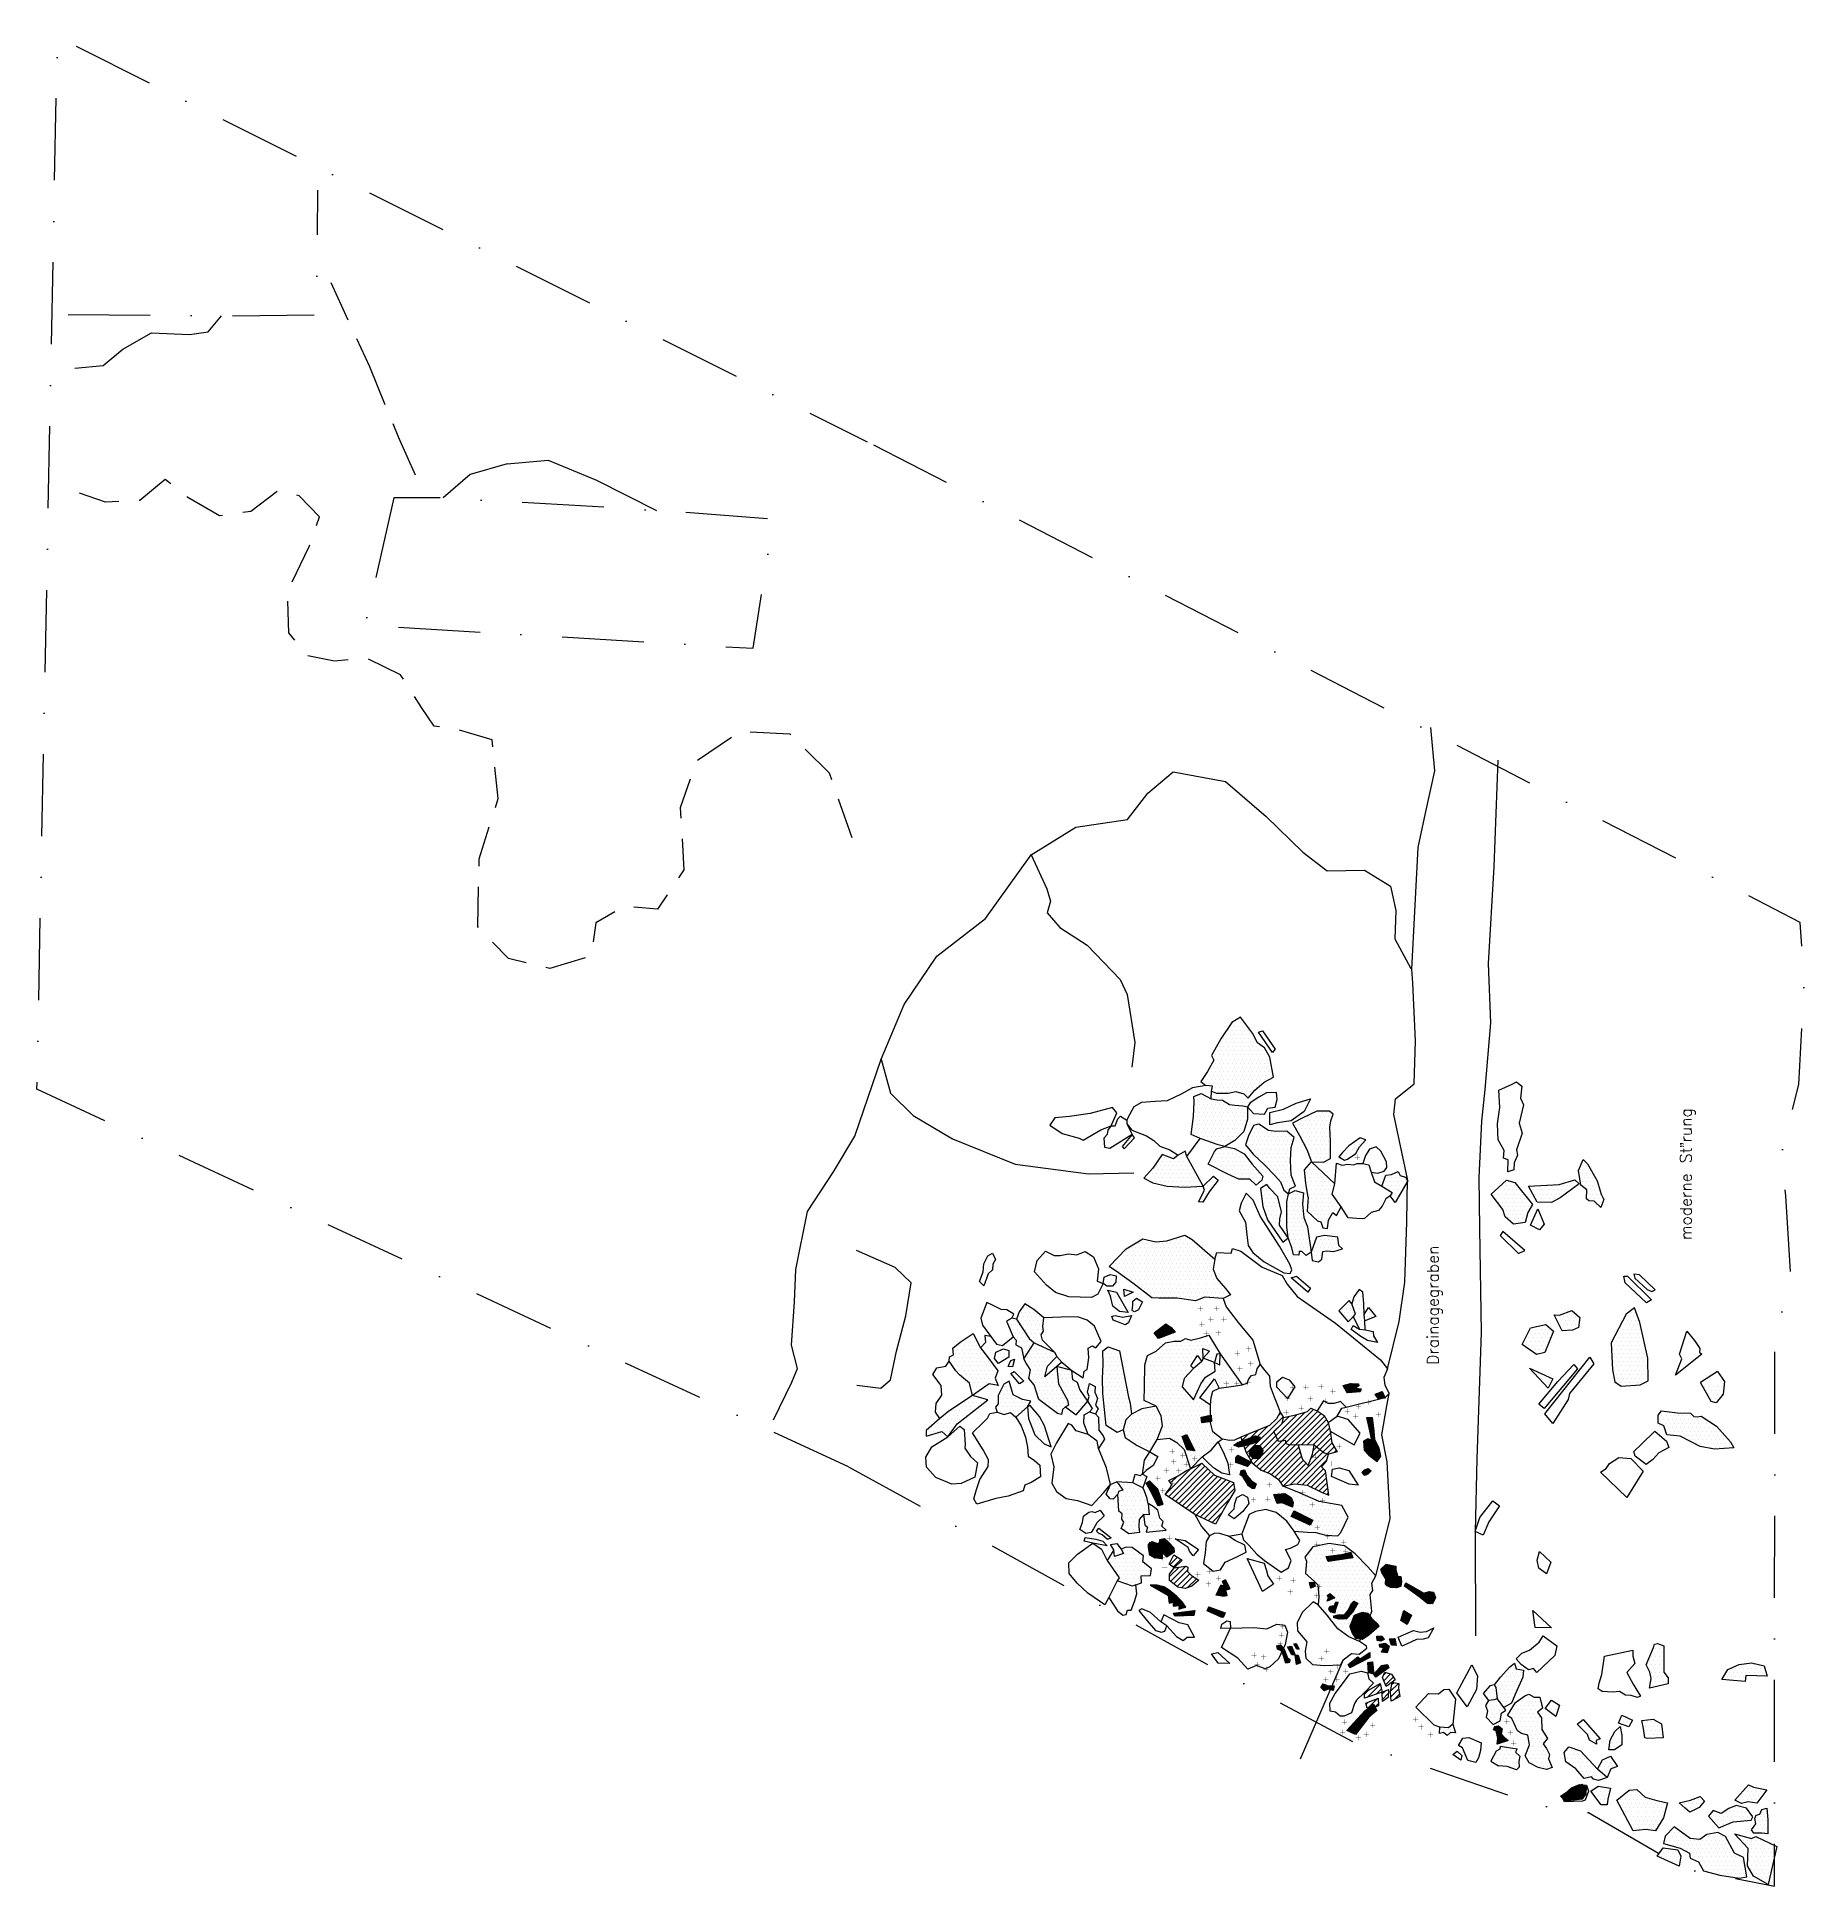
# Model space of a CAD drawing. Header units: metres. Extents: x -1500 to -960, y -1224 to -659.
import ezdxf

# ---------------------------------------------------------------- set-up
doc = ezdxf.new("R2010")
doc.units = ezdxf.units.M
doc.header["$LTSCALE"] = 25
doc.header["$MEASUREMENT"] = 0
doc.linetypes.add('GESTRICHELT', pattern=[0.75, 0.5, -0.25])
doc.linetypes.add('STRICHPUNKTX2', pattern=[2, 1, -0.5, 0, -0.5])
doc.layers.get('0').update_dxf_attribs({"linetype": 'CONTINUOUS'})
for name, color, linetype in [('BEFUND', 1, 'CONTINUOUS'), ('BEFUND_UNSICHER', 1, 'GESTRICHELT'), ('BEFUNDSCHRAFF', 1, 'CONTINUOUS'), ('FEUER', 1, 'CONTINUOUS'), ('GRABUNGSGRENZE', 3, 'STRICHPUNKTX2'), ('KNOCHEN', 2, 'CONTINUOUS'), ('KNOCHENSCHRAFF', 2, 'CONTINUOUS'), ('STEINE', 4, 'CONTINUOUS'), ('STEINESCHRAFF', 4, 'CONTINUOUS')]:
    doc.layers.add(name, color=color, linetype=linetype)
doc.styles.get("Standard").update_dxf_attribs({"font": 'txt.shx'})

msp = doc.modelspace()

# ---------------------------------------------------------------- texts
at = {"layer": 'BEFUNDSCHRAFF'}
for s, p in [('moderne St”rung', (-994.69, -1026.61)), ('Drainagegraben', (-1071.94, -1064.69))]:
    msp.add_text(s, height=3.5, rotation=90, dxfattribs=at).set_placement(p)

# ---------------------------------------------------------------- blocks, each defined once
blk = doc.blocks.new('LB')
at = {"layer": 'FEUER', "const_width": 0.1}
for points in [[(0, 0), (0, -1.6)], [(-0.8, -0.8), (0.8, -0.8)]]:
    blk.add_lwpolyline(points, dxfattribs=at)
blk = doc.blocks.new('*X2')
at = {"color": 0}
for p, q in [((-1106.16, -1123.49), (-1105.89, -1123.21)), ((-1106.07, -1123.75), (-1105.48, -1123.16)), ((-1105.97, -1124.01), (-1105.08, -1123.11)), ((-1105.88, -1124.26), (-1104.67, -1123.06)), ((-1105.78, -1124.52), (-1104.26, -1123)), ((-1105.69, -1124.78), (-1103.86, -1122.95)), ((-1105.27, -1124.72), (-1103.45, -1122.9)), ((-1104.85, -1124.65), (-1103.05, -1122.85)), ((-1104.43, -1124.58), (-1102.64, -1122.79)), ((-1104, -1124.51), (-1102.23, -1122.74)), ((-1103.58, -1124.44), (-1101.83, -1122.69)), ((-1103.16, -1124.37), (-1101.39, -1122.61)), ((-1102.73, -1124.3), (-1100.91, -1122.48)), ((-1102.31, -1124.23), (-1100.43, -1122.35)), ((-1101.9, -1124.17), (-1099.95, -1122.22)), ((-1101.48, -1124.11), (-1099.46, -1122.09)), ((-1101.07, -1124.05), (-1098.98, -1121.96)), ((-1100.65, -1123.99), (-1098.69, -1122.02)), ((-1100.24, -1123.93), (-1098.6, -1122.29)), ((-1099.82, -1123.87), (-1098.52, -1122.56)), ((-1099.41, -1123.8), (-1098.43, -1122.82)), ((-1098.99, -1123.74), (-1098.34, -1123.09)), ((-1098.58, -1123.68), (-1098.26, -1123.36)), ((-1089.5, -1127.33), (-1087.81, -1125.64)), ((-1089.41, -1127.6), (-1087.51, -1125.7)), ((-1089.32, -1127.86), (-1087.21, -1125.75)), ((-1089.23, -1128.12), (-1086.92, -1125.81)), ((-1089.1, -1128.34), (-1086.62, -1125.86)), ((-1088.96, -1128.56), (-1086.32, -1125.92)), ((-1088.83, -1128.79), (-1086.02, -1125.98)), ((-1088.7, -1129.01), (-1085.73, -1126.03)), ((-1088.57, -1129.23), (-1085.43, -1126.09)), ((-1088.44, -1129.45), (-1085.13, -1126.14)), ((-1088.31, -1129.68), (-1084.97, -1126.34)), ((-1088.18, -1129.9), (-1084.97, -1126.69)), ((-1088.12, -1131.61), (-1084.7, -1128.18)), ((-1088.11, -1131.24), (-1084.78, -1127.91)), ((-1088.1, -1130.88), (-1084.86, -1127.64)), ((-1088.09, -1130.51), (-1084.94, -1127.36)), ((-1088.07, -1130.15), (-1084.97, -1127.04)), ((-1087.96, -1131.8), (-1084.62, -1128.46)), ((-1087.8, -1132), (-1084.54, -1128.73)), ((-1087.63, -1132.18), (-1084.46, -1129)), ((-1087.39, -1132.29), (-1084.38, -1129.28)), ((-1087.15, -1132.41), (-1084.08, -1129.34)), ((-1086.91, -1132.52), (-1083.75, -1129.36)), ((-1086.67, -1132.64), (-1083.44, -1129.41)), ((-1111.37, -1131.17), (-1111.33, -1131.13)), ((-1111.3, -1131.45), (-1110.96, -1131.11)), ((-1111.22, -1131.73), (-1110.59, -1131.1)), ((-1111.15, -1132.01), (-1110.23, -1131.09)), ((-1111.08, -1132.29), (-1109.9, -1131.11)), ((-1111, -1132.57), (-1109.83, -1131.4)), ((-1110.93, -1132.85), (-1109.76, -1131.68)), ((-1110.33, -1132.6), (-1109.69, -1131.96)), ((-1109.72, -1132.34), (-1109.62, -1132.25)), ((-1105.92, -1136.68), (-1104.42, -1135.18)), ((-1105.82, -1135.16), (-1105.16, -1134.51)), ((-1105.71, -1135.41), (-1104.98, -1134.68)), ((-1105.66, -1136.06), (-1104.61, -1135.01)), ((-1105.61, -1135.66), (-1104.79, -1134.84)), ((-1086.37, -1132.68), (-1083.4, -1129.72)), ((-1086.03, -1132.7), (-1083.36, -1130.03)), ((-1085.7, -1132.72), (-1083.32, -1130.34)), ((-1085.36, -1132.74), (-1083.27, -1130.65)), ((-1085.03, -1132.76), (-1083.28, -1131.01)), ((-1084.67, -1132.76), (-1083.35, -1131.43)), ((-1084.11, -1132.54), (-1083.42, -1131.86)), ((-1083.54, -1132.33), (-1083.5, -1132.29)), ((-1082.33, -1132.19), (-1081.61, -1131.46)), ((-1082.23, -1132.43), (-1081.39, -1131.59)), ((-1082.12, -1131.61), (-1081.84, -1131.33)), ((-1082.02, -1132.58), (-1081.16, -1131.72)), ((-1081.82, -1132.73), (-1080.94, -1131.85)), ((-1081.61, -1132.87), (-1080.71, -1131.98)), ((-1081.4, -1133.02), (-1080.49, -1132.1)), ((-1081.2, -1133.17), (-1080.26, -1132.23)), ((-1080.99, -1133.32), (-1080.03, -1132.36)), ((-1080.78, -1133.46), (-1079.81, -1132.49)), ((-1080.58, -1133.61), (-1079.58, -1132.62)), ((-1080.37, -1133.76), (-1079.36, -1132.75)), ((-1080.16, -1133.9), (-1079.13, -1132.87)), ((-1079.96, -1134.05), (-1078.91, -1133)), ((-1079.75, -1134.2), (-1078.68, -1133.13)), ((-1079.55, -1134.35), (-1078.46, -1133.26)), ((-1079.34, -1134.49), (-1078.23, -1133.39)), ((-1079.13, -1134.64), (-1078.01, -1133.52)), ((-1078.93, -1134.79), (-1077.78, -1133.64)), ((-1078.72, -1134.94), (-1077.56, -1133.77)), ((-1078.51, -1135.08), (-1077.33, -1133.9)), ((-1078.31, -1135.23), (-1077.11, -1134.03)), ((-1078.1, -1135.38), (-1076.88, -1134.16)), ((-1077.9, -1135.53), (-1076.66, -1134.29)), ((-1077.69, -1135.67), (-1076.41, -1134.4)), ((-1077.49, -1135.83), (-1075.9, -1134.24)), ((-1077.3, -1135.99), (-1075.39, -1134.08)), ((-1077.11, -1136.15), (-1074.87, -1133.92)), ((-1076.92, -1136.31), (-1074.56, -1133.95)), ((-1076.72, -1136.48), (-1074.26, -1134.01)), ((-1076.53, -1136.64), (-1073.97, -1134.07)), ((-1076.34, -1136.8), (-1073.67, -1134.13)), ((-1076.15, -1136.96), (-1073.49, -1134.3)), ((-1075.96, -1137.12), (-1073.39, -1134.55)), ((-1075.77, -1137.28), (-1073.29, -1134.81)), ((-1075.57, -1137.45), (-1073.19, -1135.06)), ((-1105.57, -1136.68), (-1104.23, -1135.35)), ((-1105.49, -1139.43), (-1104.42, -1138.36)), ((-1105.41, -1138.99), (-1104.82, -1138.4)), ((-1105.34, -1139.63), (-1104.02, -1138.32)), ((-1105.18, -1139.83), (-1102.64, -1137.29)), ((-1105.03, -1140.03), (-1102.84, -1137.84)), ((-1104.94, -1136.41), (-1104.05, -1135.51)), ((-1104.76, -1140.12), (-1103.04, -1138.39)), ((-1104.47, -1140.18), (-1103.23, -1138.94)), ((-1104.32, -1136.14), (-1103.86, -1135.68)), ((-1104.18, -1140.24), (-1103.39, -1139.46)), ((-1103.89, -1140.31), (-1103.48, -1139.89)), ((-1103.7, -1135.87), (-1103.68, -1135.85)), ((-1103.7, -1138), (-1102.92, -1137.22)), ((-1103.6, -1140.37), (-1103.56, -1140.33)), ((-1103.47, -1137.41), (-1103.33, -1137.27)), ((-1101.71, -1142.37), (-1096.74, -1137.4)), ((-1101.33, -1142.34), (-1096.94, -1137.95)), ((-1100.95, -1142.31), (-1097.37, -1138.73)), ((-1100.64, -1140.95), (-1096.98, -1137.29)), ((-1100.57, -1142.29), (-1097.79, -1139.51)), ((-1100.19, -1142.26), (-1098.21, -1140.29)), ((-1099.58, -1139.53), (-1097.23, -1137.18)), ((-1099.17, -1138.77), (-1097.47, -1137.07)), ((-1099.07, -1144.68), (-1094.77, -1140.38)), ((-1098.98, -1144.94), (-1094.47, -1140.43)), ((-1098.95, -1144.2), (-1095.07, -1140.33)), ((-1098.89, -1145.21), (-1094.16, -1140.48)), ((-1098.8, -1145.47), (-1093.86, -1140.53)), ((-1098.77, -1138.01), (-1097.71, -1136.95)), ((-1098.72, -1143.62), (-1095.41, -1140.31)), ((-1098.71, -1145.73), (-1093.56, -1140.58)), ((-1098.62, -1145.99), (-1093.38, -1140.76)), ((-1098.49, -1143.04), (-1095.99, -1140.54)), ((-1098.26, -1142.45), (-1096.57, -1140.77)), ((-1083.43, -1142.83), (-1081.17, -1140.56)), ((-1083.41, -1142.45), (-1081.39, -1140.43)), ((-1083.24, -1141.93), (-1081.61, -1140.3)), ((-1083.21, -1142.96), (-1080.94, -1140.7)), ((-1083.08, -1141.41), (-1081.83, -1140.16)), ((-1082.99, -1143.09), (-1080.72, -1140.83)), ((-1082.91, -1140.9), (-1082.05, -1140.03)), ((-1082.75, -1140.38), (-1082.27, -1139.9)), ((-1082.58, -1139.86), (-1082.49, -1139.77)), ((-1075.38, -1137.61), (-1073.08, -1135.31)), ((-1075.05, -1137.63), (-1072.98, -1135.56)), ((-1074.72, -1137.65), (-1072.93, -1135.86)), ((-1074.39, -1137.67), (-1073.25, -1136.54)), ((-1074.05, -1137.69), (-1073.57, -1137.21)), ((-1103.93, -1141.76), (-1103.37, -1141.2)), ((-1103.93, -1141.4), (-1103.91, -1141.39)), ((-1103.8, -1141.99), (-1102.83, -1141.01)), ((-1103.53, -1142.07), (-1102.45, -1140.99)), ((-1103.25, -1142.15), (-1102.1, -1140.99)), ((-1102.98, -1142.23), (-1101.74, -1140.99)), ((-1102.71, -1142.31), (-1101.39, -1140.99)), ((-1102.43, -1142.39), (-1101.04, -1140.99)), ((-1102.09, -1142.39), (-1100.68, -1140.99)), ((-1098.52, -1146.25), (-1093.22, -1140.95)), ((-1098.43, -1146.52), (-1093.07, -1141.15)), ((-1098.31, -1146.75), (-1092.91, -1141.35)), ((-1098.16, -1146.95), (-1092.75, -1141.54)), ((-1098.03, -1141.87), (-1097.16, -1141)), ((-1098.02, -1147.16), (-1092.59, -1141.74)), ((-1097.87, -1147.37), (-1092.44, -1141.94)), ((-1097.8, -1141.28), (-1097.74, -1141.23)), ((-1097.72, -1147.57), (-1092.28, -1142.13)), ((-1097.58, -1147.78), (-1092.12, -1142.33)), ((-1097.43, -1147.99), (-1091.94, -1142.5)), ((-1097.28, -1148.2), (-1091.76, -1142.67)), ((-1096.97, -1148.24), (-1091.57, -1142.84)), ((-1096.66, -1148.28), (-1091.39, -1143)), ((-1096.34, -1148.31), (-1091.2, -1143.17)), ((-1096.03, -1148.35), (-1091.01, -1143.34)), ((-1095.71, -1148.39), (-1090.83, -1143.51)), ((-1095.4, -1148.43), (-1090.64, -1143.68)), ((-1094.93, -1148.32), (-1090.48, -1143.87)), ((-1093.9, -1147.64), (-1090.34, -1144.08)), ((-1092.03, -1146.12), (-1090.19, -1144.29)), ((-1082.76, -1143.22), (-1080.5, -1140.96)), ((-1082.54, -1143.35), (-1080.28, -1141.09)), ((-1082.32, -1143.48), (-1080.52, -1141.68)), ((-1082.1, -1143.62), (-1080.8, -1142.32)), ((-1081.87, -1143.75), (-1081.09, -1142.96)), ((-1081.65, -1143.88), (-1081.38, -1143.6)), ((-1121.32, -1150.67), (-1121.11, -1150.45)), ((-1121.26, -1150.96), (-1120.62, -1150.32)), ((-1121.2, -1151.26), (-1120.2, -1150.25)), ((-1121.14, -1151.54), (-1120.03, -1150.43)), ((-1120.9, -1151.66), (-1119.85, -1150.61)), ((-1120.66, -1151.77), (-1119.68, -1150.79)), ((-1120.42, -1151.88), (-1119.51, -1150.98)), ((-1120.18, -1152), (-1119.34, -1151.16)), ((-1120, -1152.18), (-1119.17, -1151.34)), ((-1119.87, -1152.4), (-1119.07, -1151.6)), ((-1119.74, -1152.62), (-1118.97, -1151.85)), ((-1119.6, -1152.84), (-1118.87, -1152.11)), ((-1118.01, -1150.9), (-1117.92, -1150.8)), ((-1117.89, -1151.13), (-1117.47, -1150.71)), ((-1117.77, -1151.36), (-1117.03, -1150.61)), ((-1117.65, -1151.59), (-1116.78, -1150.72)), ((-1117.52, -1151.82), (-1116.67, -1150.97)), ((-1117.4, -1152.05), (-1116.57, -1151.22)), ((-1117.28, -1152.28), (-1116.47, -1151.47)), ((-1117.16, -1152.51), (-1116.37, -1151.73)), ((-1117.03, -1152.74), (-1116.27, -1151.98)), ((-1116.1, -1150.04), (-1115.94, -1149.88)), ((-1115.97, -1150.27), (-1115.53, -1149.82)), ((-1115.85, -1150.49), (-1115.36, -1150)), ((-1115.72, -1150.72), (-1115.23, -1150.23)), ((-1115.59, -1150.95), (-1115.11, -1150.46)), ((-1115.46, -1151.17), (-1114.98, -1150.69)), ((-1115.34, -1151.4), (-1114.86, -1150.92)), ((-1115.11, -1151.53), (-1114.73, -1151.15)), ((-1114.73, -1151.5), (-1114.61, -1151.38)), ((-1090.77, -1147.69), (-1090.63, -1147.55)), ((-1090.74, -1148.02), (-1090.27, -1147.55)), ((-1090.72, -1148.35), (-1089.92, -1147.55)), ((-1090.69, -1148.68), (-1089.57, -1147.55)), ((-1090.59, -1148.93), (-1089.27, -1147.6)), ((-1090.29, -1148.98), (-1089.12, -1147.81)), ((-1089.98, -1149.02), (-1088.98, -1148.02)), ((-1089.96, -1150.07), (-1089.92, -1150.03)), ((-1089.93, -1150.38), (-1089.49, -1149.95)), ((-1089.89, -1150.7), (-1089.06, -1149.87)), ((-1089.76, -1150.92), (-1088.63, -1149.79)), ((-1089.67, -1149.06), (-1088.83, -1148.23)), ((-1089.47, -1150.99), (-1088.25, -1149.77)), ((-1089.32, -1152.25), (-1087.43, -1150.36)), ((-1089.18, -1151.06), (-1088.04, -1149.91)), ((-1089.17, -1152.46), (-1087.22, -1150.51)), ((-1089.03, -1148.78), (-1088.69, -1148.44)), ((-1088.94, -1151.52), (-1087.63, -1150.21)), ((-1088.9, -1151.12), (-1087.84, -1150.06)), ((-1088.86, -1152.5), (-1087.03, -1150.67)), ((-1088.55, -1152.55), (-1087.18, -1151.17)), ((-1088.24, -1152.59), (-1087.33, -1151.68)), ((-1087.94, -1152.64), (-1087.48, -1152.18)), ((-1086.94, -1148.46), (-1086.84, -1148.36)), ((-1086.85, -1148.73), (-1086.48, -1148.35)), ((-1086.77, -1149), (-1086.11, -1148.34)), ((-1086.69, -1149.26), (-1085.75, -1148.33)), ((-1086.6, -1149.53), (-1085.38, -1148.31)), ((-1086.52, -1149.8), (-1085.29, -1148.57)), ((-1086.43, -1150.07), (-1085.22, -1148.86)), ((-1086.3, -1150.3), (-1085.16, -1149.15)), ((-1085.97, -1150.32), (-1085.1, -1149.44)), ((-1085.64, -1150.34), (-1085.03, -1149.73)), ((-1085.31, -1150.37), (-1084.97, -1150.02)), ((-1084.98, -1150.39), (-1084.91, -1150.31)), ((-1119.47, -1153.06), (-1118.78, -1152.36)), ((-1119.35, -1153.29), (-1118.68, -1152.62)), ((-1119.27, -1153.56), (-1118.58, -1152.88)), ((-1119.18, -1153.83), (-1118.48, -1153.13)), ((-1119.1, -1154.1), (-1118.39, -1153.39)), ((-1119.02, -1154.37), (-1118.29, -1153.64)), ((-1118.93, -1154.64), (-1118.19, -1153.9)), ((-1118.85, -1154.91), (-1118.08, -1154.14)), ((-1118.77, -1155.18), (-1117.88, -1154.29)), ((-1118.69, -1155.45), (-1117.67, -1154.44)), ((-1118.6, -1155.73), (-1117.47, -1154.59)), ((-1118.32, -1155.8), (-1117.36, -1154.84)), ((-1117.86, -1155.7), (-1117.4, -1155.24)), ((-1116.91, -1152.97), (-1116.17, -1152.23)), ((-1116.79, -1153.2), (-1116.07, -1152.49)), ((-1116.49, -1153.26), (-1115.97, -1152.74)), ((-1116.18, -1153.3), (-1115.87, -1152.99)), ((-1115.87, -1153.35), (-1115.77, -1153.24)), ((-1115.7, -1153.53), (-1115.54, -1153.37)), ((-1115.66, -1153.84), (-1115.18, -1153.37)), ((-1115.62, -1154.16), (-1114.85, -1153.39)), ((-1115.58, -1154.47), (-1114.76, -1153.66)), ((-1115.54, -1154.79), (-1114.68, -1153.93)), ((-1115.5, -1155.1), (-1114.6, -1154.2)), ((-1115.46, -1155.41), (-1114.51, -1154.47)), ((-1115.42, -1155.73), (-1114.43, -1154.73)), ((-1115.38, -1156.04), (-1114.35, -1155)), ((-1115.06, -1156.07), (-1114.26, -1155.27)), ((-1114.41, -1155.77), (-1114.18, -1155.54)), ((-1099.44, -1156.36), (-1098.23, -1155.15)), ((-1099.33, -1156.6), (-1096.57, -1153.84)), ((-1099.22, -1156.85), (-1096.38, -1154.01)), ((-1099.11, -1157.09), (-1096.2, -1154.18)), ((-1098.64, -1156.97), (-1096.02, -1154.35)), ((-1097.92, -1156.61), (-1095.71, -1154.4)), ((-1097.21, -1156.25), (-1094.65, -1153.7)), ((-1096.49, -1155.89), (-1093.6, -1152.99)), ((-1095.78, -1155.53), (-1092.96, -1152.71)), ((-1095.07, -1155.17), (-1092.95, -1153.05)), ((-1094.36, -1154.82), (-1092.94, -1153.4)), ((-1093.65, -1154.47), (-1092.93, -1153.74)), ((-1093.52, -1155.74), (-1093.31, -1155.54)), ((-1093.5, -1156.08), (-1092.9, -1155.48)), ((-1093.49, -1156.42), (-1092.49, -1155.42)), ((-1093.47, -1156.76), (-1092.1, -1155.39)), ((-1093.45, -1157.09), (-1092.07, -1155.71)), ((-1093.44, -1157.43), (-1092.04, -1156.04)), ((-1093.42, -1157.77), (-1092.01, -1156.36)), ((-1093.41, -1158.11), (-1091.98, -1156.68)), ((-1093.39, -1158.44), (-1091.95, -1157.01)), ((-1093.33, -1158.73), (-1091.92, -1157.33)), ((-1093.05, -1158.81), (-1091.89, -1157.65)), ((-1092.95, -1154.11), (-1092.92, -1154.08)), ((-1091.71, -1159.24), (-1088.88, -1156.41)), ((-1091.57, -1159.45), (-1088.45, -1156.34)), ((-1091.43, -1159.66), (-1088.03, -1156.27)), ((-1091.29, -1159.88), (-1087.61, -1156.2)), ((-1091.15, -1160.09), (-1087.46, -1156.4)), ((-1089.91, -1159.21), (-1087.37, -1156.67)), ((-1089.77, -1156.95), (-1089.3, -1156.48)), ((-1088.66, -1158.31), (-1087.28, -1156.93)), ((-1087.42, -1157.42), (-1087.2, -1157.2)), ((-1107.84, -1163.34), (-1106.8, -1162.31)), ((-1107.66, -1163.52), (-1106.54, -1162.41)), ((-1107.52, -1162.68), (-1107.06, -1162.21)), ((-1107.48, -1163.7), (-1106.29, -1162.5)), ((-1107.31, -1163.88), (-1106.03, -1162.6)), ((-1107.13, -1164.05), (-1105.78, -1162.7)), ((-1106.95, -1164.23), (-1105.45, -1162.73)), ((-1106.39, -1164.02), (-1105.11, -1162.74)), ((-1105.81, -1163.79), (-1104.76, -1162.75)), ((-1105.52, -1163.85), (-1104.42, -1162.76)), ((-1105.22, -1163.91), (-1104.08, -1162.77)), ((-1104.93, -1163.98), (-1103.87, -1162.92)), ((-1104.64, -1164.04), (-1103.98, -1163.37)), ((-1092.77, -1158.89), (-1091.86, -1157.98)), ((-1092.5, -1158.97), (-1091.83, -1158.3)), ((-1092.22, -1159.04), (-1091.8, -1158.62)), ((-1091.95, -1159.12), (-1091.77, -1158.95)), ((-1104.35, -1164.1), (-1104.08, -1163.83)), ((-1099.98, -1176.34), (-1092.47, -1168.83)), ((-1099.73, -1176.45), (-1091.74, -1168.46)), ((-1099.49, -1176.56), (-1091.62, -1168.7)), ((-1099.25, -1176.67), (-1091.5, -1168.93)), ((-1099, -1176.78), (-1091.39, -1169.17)), ((-1098.76, -1176.89), (-1091.27, -1169.4)), ((-1098.52, -1177), (-1091.15, -1169.64)), ((-1098.27, -1177.12), (-1091.03, -1169.88)), ((-1098.03, -1177.23), (-1093.6, -1172.79)), ((-1097.79, -1177.34), (-1094.84, -1174.39)), ((-1095.42, -1171.44), (-1094.13, -1170.14)), ((-1092.43, -1171.63), (-1090.92, -1170.11)), ((-1097.54, -1177.45), (-1096.08, -1175.98)), ((-1055.1, -1176.01), (-1054.07, -1174.99)), ((-1054.98, -1176.24), (-1053.65, -1174.92)), ((-1054.9, -1175.47), (-1054.53, -1175.09)), ((-1054.73, -1176.35), (-1053.45, -1175.08)), ((-1054.48, -1176.46), (-1053.25, -1175.23)), ((-1054.31, -1176.64), (-1053.06, -1175.39)), ((-1054.25, -1176.94), (-1052.86, -1175.54)), ((-1054.19, -1177.23), (-1052.66, -1175.7)), ((-1054.13, -1177.52), (-1052.53, -1175.92)), ((-1054.07, -1177.81), (-1052.62, -1176.36)), ((-1054.01, -1178.11), (-1052.7, -1176.8)), ((-1054.01, -1180.23), (-1052.03, -1178.25)), ((-1053.98, -1179.84), (-1052.2, -1178.07)), ((-1053.95, -1178.4), (-1052.79, -1177.24)), ((-1053.95, -1179.46), (-1052.37, -1177.88)), ((-1053.93, -1180.5), (-1051.86, -1178.44)), ((-1053.91, -1179.07), (-1052.54, -1177.7)), ((-1053.89, -1178.69), (-1052.71, -1177.51)), ((-1053.39, -1180.32), (-1051.68, -1178.61)), ((-1052.86, -1180.14), (-1051.49, -1178.77)), ((-1052.33, -1179.96), (-1051.3, -1178.94)), ((-1051.79, -1179.78), (-1051.11, -1179.1)), ((-1051.26, -1179.6), (-1050.92, -1179.26)), ((-1034.64, -1196.57), (-1034.07, -1196)), ((-1034.47, -1196.75), (-1033.02, -1195.31)), ((-1034.3, -1196.93), (-1031.98, -1194.62)), ((-1034.13, -1197.12), (-1030.94, -1193.93)), ((-1033.96, -1197.3), (-1030.3, -1193.64)), ((-1033.79, -1197.48), (-1029.71, -1193.41)), ((-1033.62, -1197.67), (-1029.12, -1193.17)), ((-1033.45, -1197.85), (-1028.53, -1192.93)), ((-1033.2, -1197.96), (-1028.1, -1192.85)), ((-1032.8, -1197.91), (-1027.87, -1192.98)), ((-1032.4, -1197.87), (-1027.65, -1193.11)), ((-1032, -1197.82), (-1027.43, -1193.24)), ((-1031.6, -1197.77), (-1027.2, -1193.37)), ((-1031.2, -1197.73), (-1026.98, -1193.5)), ((-1030.8, -1197.68), (-1026.89, -1193.77)), ((-1030.4, -1197.63), (-1026.91, -1194.14)), ((-1030, -1197.59), (-1026.92, -1194.51)), ((-1029.6, -1197.54), (-1026.94, -1194.88)), ((-1029.2, -1197.5), (-1026.96, -1195.25)), ((-1028.8, -1197.45), (-1026.98, -1195.62)), ((-1028.4, -1197.4), (-1027.51, -1196.51))]:
    blk.add_line(p, q, dxfattribs=at)
blk = doc.blocks.new('*X3')
at = {"color": 0}
for p, q in [((-1101.07, -1071.02), (-1101.05, -1071)), ((-1100.94, -1071.24), (-1100.57, -1070.87)), ((-1100.81, -1071.47), (-1100.08, -1070.74)), ((-1100.69, -1071.69), (-1099.6, -1070.61)), ((-1100.56, -1071.92), (-1099.11, -1070.47)), ((-1100.43, -1072.15), (-1098.69, -1070.4)), ((-1100.3, -1072.37), (-1098.34, -1070.41)), ((-1100.17, -1072.6), (-1098, -1070.42)), ((-1100.05, -1072.82), (-1097.65, -1070.43)), ((-1099.92, -1073.05), (-1097.3, -1070.43)), ((-1099.76, -1073.24), (-1096.96, -1070.44)), ((-1099.37, -1073.2), (-1096.61, -1070.45)), ((-1098.98, -1073.17), (-1096.42, -1070.61)), ((-1098.59, -1073.13), (-1097.24, -1071.78)), ((-1098.2, -1073.1), (-1096.93, -1071.83)), ((-1097.81, -1073.06), (-1096.63, -1071.88)), ((-1097.42, -1073.03), (-1096.32, -1071.92)), ((-1097.06, -1071.61), (-1096.35, -1070.89)), ((-1097.03, -1072.99), (-1096.01, -1071.97)), ((-1096.64, -1072.95), (-1095.71, -1072.02)), ((-1096.25, -1072.92), (-1095.79, -1072.46)), ((-1090.88, -1074.26), (-1089.6, -1072.98)), ((-1090.74, -1074.48), (-1089.12, -1072.85)), ((-1090.6, -1074.69), (-1089.01, -1073.1)), ((-1091.16, -1073.83), (-1090.78, -1073.46)), ((-1091.02, -1074.05), (-1090.19, -1073.22)), ((-1090.46, -1074.9), (-1088.91, -1073.35)), ((-1090.16, -1074.96), (-1088.8, -1073.6)), ((-1089.78, -1074.93), (-1088.7, -1073.85)), ((-1089.4, -1074.91), (-1088.59, -1074.09)), ((-1089.02, -1074.88), (-1088.49, -1074.34)), ((-1088.64, -1074.85), (-1088.38, -1074.59)), ((-1134.43, -1089.17), (-1134.33, -1089.07)), ((-1134.17, -1089.27), (-1133.23, -1088.33)), ((-1133.92, -1089.37), (-1132.67, -1088.13)), ((-1133.67, -1089.48), (-1132.12, -1087.93)), ((-1133.42, -1089.58), (-1131.56, -1087.72)), ((-1133.16, -1089.68), (-1131.01, -1087.52)), ((-1132.9, -1089.76), (-1130.45, -1087.32)), ((-1132.44, -1089.66), (-1129.9, -1087.12)), ((-1131.99, -1089.57), (-1129.34, -1086.92)), ((-1131.54, -1089.47), (-1128.79, -1086.71)), ((-1131.09, -1089.37), (-1128.23, -1086.51)), ((-1130.63, -1089.27), (-1127.76, -1086.4)), ((-1130.18, -1089.17), (-1127.49, -1086.48)), ((-1129.84, -1091.65), (-1127.45, -1089.27)), ((-1129.73, -1091.9), (-1127.1, -1089.27)), ((-1129.69, -1089.03), (-1127.21, -1086.56)), ((-1129.61, -1092.13), (-1126.75, -1089.27)), ((-1129.45, -1092.32), (-1126.54, -1089.41)), ((-1129.4, -1090.86), (-1127.81, -1089.27)), ((-1129.28, -1092.51), (-1126.39, -1089.62)), ((-1129.15, -1088.84), (-1126.94, -1086.63)), ((-1129.11, -1092.7), (-1126.25, -1089.83)), ((-1128.95, -1092.89), (-1126.1, -1090.04)), ((-1128.61, -1088.66), (-1126.66, -1086.71)), ((-1128.07, -1088.47), (-1126.48, -1086.88)), ((-1127.53, -1088.29), (-1126.86, -1087.62)), ((-1133.89, -1093.24), (-1133.06, -1092.4)), ((-1133.88, -1093.58), (-1132.82, -1092.52)), ((-1133.87, -1093.92), (-1132.59, -1092.64)), ((-1133.86, -1094.26), (-1132.35, -1092.75)), ((-1133.8, -1094.56), (-1132.12, -1092.87)), ((-1133.54, -1094.65), (-1131.88, -1092.99)), ((-1133.28, -1094.74), (-1131.65, -1093.11)), ((-1133.02, -1094.83), (-1131.41, -1093.23)), ((-1132.76, -1094.93), (-1131.17, -1093.34)), ((-1132.49, -1095.02), (-1130.94, -1093.46)), ((-1132.23, -1095.11), (-1130.7, -1093.58)), ((-1131.97, -1095.2), (-1130.47, -1093.7)), ((-1131.71, -1095.29), (-1130.23, -1093.82)), ((-1131.45, -1095.38), (-1130, -1093.93)), ((-1131.18, -1095.47), (-1129.76, -1094.05)), ((-1130.92, -1095.57), (-1129.53, -1094.17)), ((-1130.66, -1095.66), (-1129.29, -1094.29)), ((-1130.4, -1095.75), (-1129.48, -1094.83)), ((-1128.78, -1093.08), (-1125.96, -1090.25)), ((-1128.62, -1093.26), (-1125.81, -1090.46)), ((-1128.37, -1093.37), (-1125.67, -1090.67)), ((-1128, -1093.35), (-1125.67, -1091.02)), ((-1127.62, -1093.33), (-1125.75, -1091.46)), ((-1127.25, -1093.31), (-1125.83, -1091.89)), ((-1126.87, -1093.29), (-1126.5, -1092.92)), ((-1161.02, -1101.27), (-1160.03, -1100.28)), ((-1160.9, -1101.5), (-1159.85, -1100.46)), ((-1160.77, -1101.73), (-1159.68, -1100.63)), ((-1160.65, -1101.96), (-1159.5, -1100.81)), ((-1160.52, -1102.18), (-1159.32, -1100.98)), ((-1160.39, -1102.41), (-1159.14, -1101.16)), ((-1160.27, -1102.64), (-1158.96, -1101.33)), ((-1132.58, -1098.28), (-1131.16, -1096.86)), ((-1132.45, -1097.8), (-1131.42, -1096.77)), ((-1132.37, -1098.43), (-1131.06, -1097.12)), ((-1132.33, -1097.33), (-1131.86, -1096.86)), ((-1132.14, -1098.55), (-1130.96, -1097.38)), ((-1131.91, -1098.68), (-1130.87, -1097.63)), ((-1131.72, -1098.84), (-1130.77, -1097.89)), ((-1131.59, -1099.06), (-1130.67, -1098.14)), ((-1131.45, -1099.28), (-1130.57, -1098.4)), ((-1131.32, -1099.5), (-1130.42, -1098.6)), ((-1131.18, -1099.72), (-1130.26, -1098.79)), ((-1131.05, -1099.94), (-1130.1, -1098.98)), ((-1130.92, -1100.16), (-1129.93, -1099.17)), ((-1130.78, -1100.38), (-1129.77, -1099.36)), ((-1130.65, -1100.59), (-1129.6, -1099.55)), ((-1130.51, -1100.81), (-1129.44, -1099.74)), ((-1130.38, -1101.03), (-1129.27, -1099.93)), ((-1130.24, -1101.25), (-1129.09, -1100.1)), ((-1130.11, -1101.47), (-1128.88, -1100.24)), ((-1129.96, -1101.68), (-1128.67, -1100.39)), ((-1129.76, -1101.83), (-1128.46, -1100.53)), ((-1129.56, -1101.99), (-1128.25, -1100.68)), ((-1129.36, -1102.14), (-1128.04, -1100.82)), ((-1129.16, -1102.29), (-1127.83, -1100.96)), ((-1128.96, -1102.45), (-1127.79, -1101.27)), ((-1160.14, -1102.86), (-1158.78, -1101.51)), ((-1160.01, -1103.09), (-1158.61, -1101.68)), ((-1159.89, -1103.32), (-1158.43, -1101.86)), ((-1159.76, -1103.55), (-1158.25, -1102.03)), ((-1159.63, -1103.77), (-1158.07, -1102.21)), ((-1159.51, -1104), (-1157.89, -1102.38)), ((-1159.39, -1104.24), (-1157.74, -1102.59)), ((-1159.27, -1104.47), (-1157.65, -1102.85)), ((-1159.15, -1104.71), (-1157.56, -1103.12)), ((-1159.04, -1104.94), (-1157.48, -1103.38)), ((-1158.92, -1105.18), (-1157.39, -1103.65)), ((-1158.8, -1105.41), (-1157.3, -1103.91)), ((-1158.68, -1105.65), (-1157.21, -1104.17)), ((-1158.56, -1105.88), (-1157.12, -1104.44)), ((-1158.44, -1106.12), (-1157.03, -1104.7)), ((-1158.32, -1106.35), (-1156.94, -1104.97)), ((-1158.21, -1106.59), (-1156.85, -1105.23)), ((-1158.09, -1106.82), (-1156.76, -1105.49)), ((-1157.97, -1107.06), (-1156.67, -1105.76)), ((-1157.85, -1107.29), (-1156.58, -1106.02)), ((-1157.73, -1107.53), (-1156.49, -1106.28)), ((-1157.61, -1107.76), (-1156.4, -1106.55)), ((-1157.18, -1107.68), (-1156.31, -1106.81)), ((-1128.63, -1102.47), (-1127.99, -1101.82)), ((-1128.28, -1102.47), (-1128.18, -1102.37)), ((-1122.19, -1104.51), (-1121.9, -1104.22)), ((-1122.09, -1104.77), (-1121.51, -1104.19)), ((-1122, -1105.03), (-1121.12, -1104.15)), ((-1121.9, -1105.29), (-1120.73, -1104.12)), ((-1121.81, -1105.55), (-1120.35, -1104.08)), ((-1121.72, -1105.81), (-1119.96, -1104.05)), ((-1121.62, -1106.07), (-1119.57, -1104.01)), ((-1121.53, -1106.32), (-1119.18, -1103.98)), ((-1121.43, -1106.58), (-1118.83, -1103.98)), ((-1121.34, -1106.84), (-1118.62, -1104.12)), ((-1121.17, -1107.03), (-1118.4, -1104.26)), ((-1120.75, -1106.96), (-1118.19, -1104.4)), ((-1120.33, -1106.89), (-1117.98, -1104.54)), ((-1119.9, -1106.82), (-1117.77, -1104.68)), ((-1119.59, -1106.86), (-1117.55, -1104.82)), ((-1119.34, -1106.96), (-1117.34, -1104.96)), ((-1119.09, -1107.07), (-1117.13, -1105.11)), ((-1118.84, -1107.17), (-1116.93, -1105.26)), ((-1118.59, -1107.27), (-1116.84, -1105.52)), ((-1118.34, -1107.38), (-1116.74, -1105.78)), ((-1118.09, -1107.48), (-1116.65, -1106.04)), ((-1117.84, -1107.58), (-1116.55, -1106.3)), ((-1117.59, -1107.69), (-1116.46, -1106.56)), ((-1117.34, -1107.79), (-1116.4, -1106.86)), ((-1156.59, -1107.45), (-1156.22, -1107.08)), ((-1117.09, -1107.89), (-1116.45, -1107.25)), ((-1116.87, -1110.86), (-1115.54, -1109.53)), ((-1116.84, -1108), (-1116.49, -1107.65)), ((-1116.76, -1111.1), (-1115.31, -1109.65)), ((-1116.59, -1108.1), (-1116.54, -1108.05)), ((-1116.52, -1111.21), (-1115.07, -1109.77)), ((-1116.47, -1110.11), (-1115.78, -1109.42)), ((-1116.27, -1111.32), (-1114.84, -1109.89)), ((-1116.07, -1109.36), (-1116.01, -1109.3)), ((-1116.03, -1111.44), (-1114.6, -1110.01)), ((-1115.79, -1111.55), (-1114.37, -1110.12)), ((-1115.55, -1111.66), (-1114.13, -1110.24)), ((-1115.31, -1111.77), (-1113.89, -1110.36)), ((-1115.06, -1111.88), (-1113.66, -1110.48)), ((-1114.82, -1111.99), (-1113.42, -1110.6)), ((-1114.58, -1112.11), (-1113.19, -1110.71)), ((-1114.34, -1112.22), (-1112.95, -1110.83)), ((-1114.1, -1112.33), (-1112.72, -1110.95)), ((-1113.85, -1112.44), (-1112.48, -1111.07)), ((-1113.61, -1112.55), (-1112.25, -1111.19)), ((-1113.37, -1112.66), (-1112.01, -1111.3)), ((-1113.13, -1112.78), (-1111.78, -1111.42)), ((-1112.89, -1112.89), (-1111.54, -1111.54)), ((-1112.64, -1113), (-1111.3, -1111.66)), ((-1112.4, -1113.11), (-1111.07, -1111.78)), ((-1112.16, -1113.22), (-1110.83, -1111.89)), ((-1111.92, -1113.33), (-1110.6, -1112.01)), ((-1111.68, -1113.44), (-1110.36, -1112.13)), ((-1160.26, -1122.08), (-1155.98, -1117.79)), ((-1160.2, -1122.37), (-1155.63, -1117.8)), ((-1160.15, -1122.67), (-1155.44, -1117.96)), ((-1159.98, -1122.86), (-1155.25, -1118.12)), ((-1159.77, -1123), (-1155.05, -1118.28)), ((-1157.13, -1118.59), (-1156.43, -1117.89)), ((-1157.13, -1118.24), (-1156.88, -1117.98)), ((-1111.44, -1113.56), (-1110.79, -1112.92)), ((-1160.58, -1119.92), (-1159.33, -1118.67)), ((-1160.58, -1120.28), (-1159.07, -1118.77)), ((-1160.58, -1119.57), (-1159.9, -1118.89)), ((-1160.55, -1120.6), (-1158.81, -1118.86)), ((-1160.49, -1120.89), (-1158.56, -1118.96)), ((-1160.43, -1121.19), (-1158.3, -1119.06)), ((-1160.38, -1121.49), (-1158.05, -1119.16)), ((-1160.32, -1121.78), (-1157.79, -1119.26)), ((-1159.56, -1123.14), (-1154.86, -1118.45)), ((-1159.34, -1123.28), (-1154.67, -1118.61)), ((-1159.13, -1123.42), (-1154.48, -1118.77)), ((-1158.92, -1123.57), (-1154.3, -1118.95)), ((-1158.68, -1123.68), (-1154.13, -1119.13)), ((-1158.37, -1123.72), (-1153.97, -1119.32)), ((-1158.05, -1123.75), (-1153.8, -1119.5)), ((-1157.73, -1123.79), (-1156.36, -1122.42)), ((-1157.42, -1123.83), (-1156.4, -1122.81)), ((-1157.1, -1123.86), (-1156.44, -1123.21)), ((-1156.78, -1123.9), (-1156.49, -1123.61)), ((-1156.16, -1122.22), (-1153.63, -1119.69)), ((-1155.98, -1122.4), (-1153.46, -1119.87)), ((-1155.81, -1122.58), (-1153.29, -1120.06)), ((-1155.64, -1122.76), (-1153.12, -1120.24)), ((-1155.46, -1122.94), (-1152.95, -1120.43)), ((-1155.29, -1123.12), (-1152.81, -1120.64)), ((-1155.12, -1123.3), (-1152.78, -1120.96)), ((-1154.92, -1123.45), (-1152.76, -1121.29)), ((-1153.73, -1122.62), (-1152.73, -1121.62)), ((-1159.94, -1132.01), (-1159.88, -1131.95)), ((-1159.71, -1132.13), (-1159.53, -1131.95)), ((-1159.49, -1132.26), (-1159.17, -1131.95)), ((-1159.26, -1132.39), (-1158.82, -1131.95)), ((-1159.04, -1132.52), (-1158.47, -1131.95)), ((-1158.81, -1132.65), (-1158.12, -1131.95)), ((-1158.59, -1132.78), (-1157.79, -1131.98)), ((-1158.36, -1132.9), (-1157.51, -1132.05)), ((-1158.13, -1133.03), (-1157.22, -1132.12)), ((-1157.91, -1133.16), (-1156.94, -1132.19)), ((-1157.68, -1133.29), (-1156.66, -1132.26)), ((-1157.46, -1133.42), (-1156.38, -1132.33)), ((-1157.23, -1133.55), (-1156.09, -1132.41)), ((-1157.01, -1133.67), (-1155.82, -1132.49)), ((-1156.78, -1133.8), (-1155.61, -1132.63)), ((-1156.56, -1133.93), (-1155.39, -1132.76)), ((-1156.33, -1134.06), (-1155.17, -1132.9)), ((-1156.11, -1134.19), (-1154.96, -1133.03)), ((-1155.88, -1134.32), (-1154.74, -1133.17)), ((-1155.66, -1134.44), (-1154.52, -1133.31)), ((-1155.43, -1134.57), (-1154.3, -1133.44)), ((-1155.21, -1134.7), (-1154.1, -1133.6)), ((-1154.98, -1134.83), (-1153.91, -1133.76)), ((-1154.76, -1134.96), (-1153.72, -1133.92)), ((-1154.53, -1135.09), (-1153.52, -1134.08)), ((-1154.47, -1135.38), (-1153.33, -1134.24)), ((-1154.44, -1135.7), (-1153.14, -1134.4)), ((-1154.4, -1136.02), (-1152.94, -1134.56)), ((-1154.37, -1136.34), (-1152.75, -1134.72)), ((-1154.33, -1136.66), (-1152.56, -1134.88)), ((-1154.3, -1136.98), (-1152.36, -1135.04)), ((-1154.26, -1137.29), (-1152.17, -1135.2)), ((-1153.99, -1137.38), (-1151.97, -1135.36)), ((-1153.52, -1137.26), (-1151.79, -1135.53)), ((-1153.05, -1137.14), (-1151.61, -1135.7)), ((-1153.02, -1137.46), (-1151.43, -1135.88)), ((-1153, -1137.8), (-1151.25, -1136.05)), ((-1152.99, -1138.14), (-1151.07, -1136.22)), ((-1152.83, -1138.34), (-1150.89, -1136.4)), ((-1152.79, -1140.77), (-1152.51, -1140.49)), ((-1152.69, -1141.02), (-1152.1, -1140.44)), ((-1152.59, -1141.28), (-1151.69, -1140.38)), ((-1152.44, -1138.29), (-1150.71, -1136.57)), ((-1152.41, -1141.45), (-1151.29, -1140.33)), ((-1152.04, -1138.25), (-1150.53, -1136.75)), ((-1152.04, -1141.43), (-1150.88, -1140.27)), ((-1151.67, -1141.42), (-1150.47, -1140.22)), ((-1151.64, -1138.2), (-1150.35, -1136.92)), ((-1151.3, -1141.4), (-1150.06, -1140.16)), ((-1151.29, -1139.27), (-1149.79, -1137.77)), ((-1151.27, -1138.9), (-1149.93, -1137.56)), ((-1151.24, -1138.16), (-1150.21, -1137.13)), ((-1151.24, -1138.51), (-1150.07, -1137.34)), ((-1150.93, -1141.38), (-1149.66, -1140.11)), ((-1150.8, -1139.13), (-1149.65, -1137.98)), ((-1150.56, -1141.37), (-1149.25, -1140.06)), ((-1150.31, -1139), (-1149.51, -1138.2)), ((-1150.19, -1141.35), (-1148.84, -1140)), ((-1149.84, -1138.88), (-1149.37, -1138.41)), ((-1149.82, -1141.34), (-1148.43, -1139.95)), ((-1149.45, -1141.32), (-1148.02, -1139.89)), ((-1149.37, -1138.76), (-1149.23, -1138.62)), ((-1149.08, -1141.31), (-1147.62, -1139.84)), ((-1148.71, -1141.29), (-1147.21, -1139.78)), ((-1148.34, -1141.27), (-1146.8, -1139.73)), ((-1147.97, -1141.26), (-1146.44, -1139.72)), ((-1147.61, -1141.24), (-1146.53, -1140.16)), ((-1147.24, -1141.23), (-1146.62, -1140.61)), ((-1142.6, -1139.77), (-1141.6, -1138.77)), ((-1142.41, -1139.93), (-1141.34, -1138.87)), ((-1142.4, -1139.22), (-1141.86, -1138.68)), ((-1142.2, -1138.66), (-1142.12, -1138.58)), ((-1142.16, -1140.04), (-1141.08, -1138.96)), ((-1141.91, -1140.15), (-1140.82, -1139.06)), ((-1141.67, -1140.25), (-1140.56, -1139.15)), ((-1141.42, -1140.36), (-1140.31, -1139.24)), ((-1141.17, -1140.47), (-1140.05, -1139.34)), ((-1140.93, -1140.57), (-1139.79, -1139.43)), ((-1140.68, -1140.68), (-1139.53, -1139.53)), ((-1140.44, -1140.79), (-1139.27, -1139.62)), ((-1140.19, -1140.9), (-1139.01, -1139.72)), ((-1139.94, -1141), (-1138.75, -1139.81)), ((-1139.7, -1141.11), (-1138.49, -1139.91)), ((-1139.45, -1141.22), (-1138.23, -1140)), ((-1139.21, -1141.33), (-1137.97, -1140.09)), ((-1138.96, -1141.43), (-1137.71, -1140.19)), ((-1138.71, -1141.54), (-1137.46, -1140.28)), ((-1138.47, -1141.65), (-1137.2, -1140.38)), ((-1138.2, -1141.74), (-1137.31, -1140.85)), ((-1146.87, -1141.21), (-1146.7, -1141.05)), ((-1137.9, -1141.79), (-1137.54, -1141.43))]:
    blk.add_line(p, q, dxfattribs=at)
blk = doc.blocks.new('*X4')
at = {"color": 0}
for p, q in [((-1144.48, -1080.84), (-1144.26, -1080.62)), ((-1144.45, -1081.16), (-1143.82, -1080.54)), ((-1144.41, -1081.48), (-1143.38, -1080.45)), ((-1144.37, -1081.79), (-1142.94, -1080.36)), ((-1144.33, -1082.11), (-1142.5, -1080.27)), ((-1144.26, -1082.39), (-1142.06, -1080.18)), ((-1143.85, -1082.33), (-1141.61, -1080.1)), ((-1143.43, -1082.27), (-1141.44, -1080.27)), ((-1143.01, -1082.2), (-1141.41, -1080.6)), ((-1142.6, -1082.14), (-1141.39, -1080.93)), ((-1142.18, -1082.08), (-1141.36, -1081.26)), ((-1141.76, -1082.01), (-1141.33, -1081.58)), ((-1141.35, -1081.95), (-1141.31, -1081.91)), ((-1093.82, -1080.73), (-1093.8, -1080.71)), ((-1093.75, -1081.02), (-1093.45, -1080.73)), ((-1093.69, -1081.31), (-1093.11, -1080.74)), ((-1093.63, -1081.61), (-1092.77, -1080.75)), ((-1093.56, -1081.9), (-1092.43, -1080.76)), ((-1093.5, -1082.19), (-1092.23, -1080.91)), ((-1093.44, -1082.48), (-1092.19, -1081.23)), ((-1093.37, -1082.77), (-1092.15, -1081.55)), ((-1093.31, -1083.06), (-1092.11, -1081.86)), ((-1093.25, -1083.35), (-1092.08, -1082.18)), ((-1093.18, -1083.64), (-1092.04, -1082.49)), ((-1093.12, -1083.93), (-1092, -1082.81)), ((-1093.06, -1084.22), (-1091.96, -1083.12)), ((-1092.99, -1084.51), (-1091.93, -1083.44)), ((-1092.93, -1084.8), (-1091.89, -1083.76)), ((-1092.87, -1085.09), (-1091.85, -1084.07)), ((-1092.81, -1085.38), (-1091.81, -1084.39)), ((-1150.23, -1086.59), (-1150.16, -1086.52)), ((-1150.14, -1086.85), (-1149.53, -1086.24)), ((-1150.05, -1087.11), (-1148.96, -1086.03)), ((-1149.95, -1087.38), (-1148.84, -1086.26)), ((-1149.86, -1087.64), (-1148.72, -1086.5)), ((-1149.77, -1087.9), (-1148.6, -1086.73)), ((-1149.67, -1088.16), (-1148.48, -1086.96)), ((-1149.58, -1088.42), (-1148.36, -1087.2)), ((-1149.49, -1088.68), (-1148.24, -1087.43)), ((-1149.4, -1088.94), (-1148.12, -1087.66)), ((-1149.3, -1089.2), (-1148, -1087.9)), ((-1149.21, -1089.46), (-1147.88, -1088.13)), ((-1149.12, -1089.72), (-1147.76, -1088.36)), ((-1149.02, -1089.98), (-1147.64, -1088.6)), ((-1148.93, -1090.24), (-1147.52, -1088.83)), ((-1148.84, -1090.5), (-1147.4, -1089.06)), ((-1148.67, -1090.68), (-1147.28, -1089.3)), ((-1148.35, -1090.72), (-1147.16, -1089.53)), ((-1148.03, -1090.75), (-1147.04, -1089.76)), ((-1147.71, -1090.79), (-1146.92, -1090)), ((-1094.83, -1088.11), (-1094.52, -1087.8)), ((-1094.81, -1088.44), (-1093.75, -1087.39)), ((-1094.78, -1088.77), (-1093.34, -1087.33)), ((-1094.76, -1089.1), (-1093.09, -1087.43)), ((-1094.74, -1089.43), (-1092.83, -1087.53)), ((-1094.71, -1089.76), (-1092.57, -1087.62)), ((-1094.69, -1090.09), (-1092.31, -1087.72)), ((-1094.66, -1090.42), (-1092.33, -1088.08)), ((-1094.62, -1090.74), (-1092.35, -1088.46)), ((-1094.45, -1090.92), (-1092.38, -1088.84)), ((-1094.28, -1091.1), (-1092.4, -1089.22)), ((-1094.11, -1091.28), (-1092.43, -1089.6)), ((-1093.94, -1091.47), (-1092.45, -1089.98)), ((-1093.43, -1092.02), (-1090.58, -1089.16)), ((-1093.26, -1092.2), (-1090.45, -1089.39)), ((-1093.07, -1092.36), (-1090.33, -1089.62)), ((-1092.87, -1092.52), (-1090.21, -1089.85)), ((-1092.74, -1085.67), (-1091.77, -1084.7)), ((-1092.68, -1085.96), (-1091.74, -1085.02)), ((-1092.68, -1092.68), (-1090.08, -1090.08)), ((-1092.62, -1086.25), (-1091.71, -1085.35)), ((-1092.56, -1086.55), (-1091.68, -1085.67)), ((-1092.5, -1090.73), (-1091.63, -1089.87)), ((-1092.49, -1086.84), (-1091.66, -1086)), ((-1092.48, -1090.36), (-1091.62, -1089.5)), ((-1092.45, -1089.98), (-1091.61, -1089.13)), ((-1092.43, -1087.13), (-1091.63, -1086.33)), ((-1092.43, -1089.6), (-1091.59, -1088.76)), ((-1092.4, -1089.22), (-1091.58, -1088.4)), ((-1092.38, -1088.84), (-1091.57, -1088.03)), ((-1092.37, -1087.42), (-1091.6, -1086.65)), ((-1092.35, -1088.46), (-1091.55, -1087.66)), ((-1092.33, -1088.08), (-1091.55, -1087.3)), ((-1092.31, -1087.71), (-1091.57, -1086.98)), ((-1091.63, -1089.87), (-1090.7, -1088.93)), ((-1091.62, -1089.5), (-1090.82, -1088.7)), ((-1091.61, -1089.13), (-1090.95, -1088.47)), ((-1091.59, -1088.76), (-1091.07, -1088.24)), ((-1091.58, -1088.4), (-1091.19, -1088.01)), ((-1091.57, -1088.03), (-1091.32, -1087.78)), ((-1091.55, -1087.66), (-1091.44, -1087.55)), ((-1147.39, -1090.82), (-1146.8, -1090.23)), ((-1147.07, -1090.86), (-1146.68, -1090.46)), ((-1146.76, -1090.89), (-1146.56, -1090.7)), ((-1093.77, -1091.65), (-1092.48, -1090.36)), ((-1093.6, -1091.83), (-1092.5, -1090.73)), ((-1092.48, -1092.83), (-1090.02, -1090.37)), ((-1092.28, -1092.99), (-1089.97, -1090.67)), ((-1092.09, -1093.15), (-1089.91, -1090.97)), ((-1091.89, -1093.3), (-1089.85, -1091.27)), ((-1091.69, -1093.46), (-1089.8, -1091.57)), ((-1091.5, -1093.62), (-1089.74, -1091.86)), ((-1091.3, -1093.77), (-1089.69, -1092.16)), ((-1091.1, -1093.93), (-1089.63, -1092.46)), ((-1090.91, -1094.09), (-1090.11, -1093.29)), ((-1095.25, -1097.73), (-1094.09, -1096.57)), ((-1095.08, -1097.9), (-1093.48, -1096.31)), ((-1094.9, -1098.08), (-1093.28, -1096.47)), ((-1094.72, -1098.26), (-1093.09, -1096.63)), ((-1094.55, -1098.44), (-1092.9, -1096.79)), ((-1093.99, -1098.23), (-1092.71, -1096.95)), ((-1139.89, -1134.94), (-1138.12, -1133.17)), ((-1139.66, -1135.06), (-1138.05, -1133.45)), ((-1139.56, -1134.26), (-1138.2, -1132.9)), ((-1139.35, -1135.11), (-1137.97, -1133.73)), ((-1139.23, -1133.57), (-1138.27, -1132.62)), ((-1139.05, -1135.16), (-1137.9, -1134.01)), ((-1138.89, -1132.88), (-1138.35, -1132.34)), ((-1138.75, -1135.22), (-1137.82, -1134.29)), ((-1138.56, -1132.2), (-1138.43, -1132.06)), ((-1138.45, -1135.27), (-1137.75, -1134.56)), ((-1138.43, -1132.06), (-1138.36, -1131.99)), ((-1138.35, -1132.34), (-1138.08, -1132.07)), ((-1138.27, -1132.62), (-1137.8, -1132.15)), ((-1138.2, -1132.9), (-1137.52, -1132.22)), ((-1138.15, -1135.32), (-1137.73, -1134.9)), ((-1138.12, -1133.17), (-1137.31, -1132.36)), ((-1138.05, -1133.45), (-1137.21, -1132.62)), ((-1138.03, -1130.96), (-1137.75, -1130.68)), ((-1137.97, -1133.73), (-1137.12, -1132.88)), ((-1137.91, -1131.19), (-1137.07, -1130.36)), ((-1137.9, -1134.01), (-1137.03, -1133.14)), ((-1137.85, -1135.37), (-1136.73, -1134.26)), ((-1137.82, -1134.29), (-1136.94, -1133.41)), ((-1137.79, -1131.42), (-1136.95, -1130.59)), ((-1137.75, -1134.56), (-1136.87, -1133.69)), ((-1137.73, -1134.9), (-1136.8, -1133.97)), ((-1137.66, -1131.65), (-1136.83, -1130.82)), ((-1137.54, -1131.88), (-1136.71, -1131.05)), ((-1137.42, -1132.12), (-1136.59, -1131.28)), ((-1137.41, -1135.29), (-1136.66, -1134.54)), ((-1137.31, -1132.36), (-1136.46, -1131.51)), ((-1137.21, -1132.62), (-1136.34, -1131.75)), ((-1137.12, -1132.88), (-1136.22, -1131.98)), ((-1137.03, -1133.14), (-1136.1, -1132.21)), ((-1136.97, -1135.2), (-1136.59, -1134.83)), ((-1136.94, -1133.41), (-1135.98, -1132.44)), ((-1136.53, -1133.35), (-1135.85, -1132.67)), ((-1136.53, -1135.12), (-1136.53, -1135.11)), ((-1136.07, -1133.25), (-1135.73, -1132.9)), ((-1135.62, -1133.14), (-1135.61, -1133.13))]:
    blk.add_line(p, q, dxfattribs=at)
blk = doc.blocks.new('*X5')
at = {"color": 0}
for p, q in [((-1158.7, -1055.1), (-1157.23, -1053.64)), ((-1158.54, -1055.3), (-1155.59, -1052.35)), ((-1158.38, -1055.49), (-1155.12, -1052.24)), ((-1158.22, -1055.69), (-1154.91, -1052.38)), ((-1158.06, -1055.88), (-1154.71, -1052.53)), ((-1157.9, -1056.08), (-1154.5, -1052.67)), ((-1157.74, -1056.27), (-1154.29, -1052.82)), ((-1157.58, -1056.47), (-1154.08, -1052.96)), ((-1157.27, -1056.51), (-1153.87, -1053.11)), ((-1156.7, -1056.29), (-1153.66, -1053.25)), ((-1156.13, -1056.08), (-1153.49, -1053.44)), ((-1155.56, -1055.86), (-1153.33, -1053.63)), ((-1154.99, -1055.65), (-1153.16, -1053.81)), ((-1154.42, -1055.43), (-1152.99, -1054)), ((-1153.86, -1055.21), (-1152.83, -1054.19)), ((-1153.29, -1055), (-1152.66, -1054.37)), ((-1152.72, -1054.78), (-1152.5, -1054.56))]:
    blk.add_line(p, q, dxfattribs=at)
blk = doc.blocks.new('*X6')
at = {"color": 0}
for p, q in [((-1119.75, -1087.93), (-1110.08, -1078.26)), ((-1131.12, -1090.46), (-1124.09, -1083.43)), ((-1130.59, -1091.7), (-1119.45, -1080.56)), ((-1122.22, -1085.1), (-1120.1, -1082.98)), ((-1121.67, -1086.32), (-1115.18, -1079.83)), ((-1121.13, -1087.54), (-1112.71, -1079.12)), ((-1121.01, -1080.35), (-1120.12, -1079.46)), ((-1120.1, -1082.98), (-1119.71, -1082.59)), ((-1119.71, -1082.59), (-1117.5, -1080.38)), ((-1118.57, -1088.52), (-1108.87, -1078.81)), ((-1117.46, -1089.17), (-1107.82, -1079.54)), ((-1115.62, -1089.1), (-1106.81, -1080.3)), ((-1113.85, -1089.1), (-1106.16, -1081.41)), ((-1112.12, -1089.13), (-1105.58, -1082.6)), ((-1110.39, -1089.17), (-1105.26, -1084.04)), ((-1132.01, -1087.81), (-1129.96, -1085.77)), ((-1131.56, -1089.13), (-1127.02, -1084.6)), ((-1129.94, -1092.82), (-1122.22, -1085.1)), ((-1129.29, -1093.93), (-1121.67, -1086.32)), ((-1128.52, -1094.93), (-1121.13, -1087.54)), ((-1127.54, -1095.72), (-1119.75, -1087.93)), ((-1126.55, -1096.5), (-1118.57, -1088.52)), ((-1125.41, -1097.13), (-1117.46, -1089.17)), ((-1124.15, -1097.64), (-1115.62, -1089.1)), ((-1122.96, -1098.21), (-1114.62, -1089.87)), ((-1110.25, -1090.8), (-1109.23, -1089.78)), ((-1109.23, -1089.78), (-1104.98, -1085.53)), ((-1108.25, -1090.57), (-1104.78, -1087.1)), ((-1107.27, -1091.36), (-1104.53, -1088.62)), ((-1106.01, -1091.87), (-1103.87, -1089.73)), ((-1154.47, -1104.97), (-1144.25, -1094.75)), ((-1153.41, -1105.68), (-1143.33, -1095.6)), ((-1121.92, -1098.94), (-1114.21, -1091.23)), ((-1120.89, -1099.67), (-1113.81, -1092.59)), ((-1120.15, -1100.71), (-1113.21, -1093.77)), ((-1119.37, -1101.69), (-1112.39, -1094.71)), ((-1117.16, -1101.25), (-1107.27, -1091.36)), ((-1115.24, -1101.1), (-1106.01, -1091.87)), ((-1113.66, -1101.28), (-1106.05, -1093.67)), ((-1110.94, -1093.27), (-1108.25, -1090.57)), ((-1103.85, -1091.48), (-1103.2, -1090.83)), ((-1155.29, -1104.03), (-1147.64, -1096.38)), ((-1153.8, -1100.76), (-1151.62, -1098.59)), ((-1152.35, -1106.39), (-1142.41, -1096.45)), ((-1151.3, -1107.1), (-1141.49, -1097.3)), ((-1150.24, -1107.81), (-1140.57, -1098.15)), ((-1149.18, -1108.52), (-1139.38, -1098.72)), ((-1148.13, -1109.24), (-1138.11, -1099.22)), ((-1147.07, -1109.95), (-1136.84, -1099.72)), ((-1145.96, -1110.61), (-1135.58, -1100.23)), ((-1144.75, -1111.17), (-1134.52, -1100.93)), ((-1112.07, -1101.47), (-1107.07, -1096.47)), ((-1110.89, -1102.05), (-1106.45, -1097.61)), ((-1109.71, -1102.64), (-1106.23, -1099.16)), ((-1108.53, -1103.22), (-1106.01, -1100.7)), ((-1143.54, -1111.72), (-1134.27, -1102.45)), ((-1142.33, -1112.28), (-1135.77, -1105.72)), ((-1107.33, -1103.79), (-1105.79, -1102.25)), ((-1106.03, -1104.26), (-1105.57, -1103.8)), ((-1141.12, -1112.84), (-1138.12, -1109.83)), ((-1154.01, -1125.73), (-1151.7, -1123.41)), ((-1154.12, -1129.37), (-1151.21, -1126.46)), ((-1153.8, -1130.81), (-1149.16, -1126.18)), ((-1152.99, -1126.47), (-1150.63, -1124.11)), ((-1152.8, -1131.59), (-1148.62, -1127.41)), ((-1151.81, -1132.37), (-1147.97, -1128.53)), ((-1150.47, -1132.79), (-1147, -1129.33)), ((-1148.72, -1132.81), (-1145.9, -1129.99)), ((-1093.79, -1166.26), (-1089.72, -1162.2)), ((-1088.75, -1159.46), (-1087.97, -1158.69)), ((-1088.67, -1161.15), (-1086.62, -1159.1)), ((-1088.18, -1162.42), (-1085.81, -1160.05)), ((-1086.6, -1164.38), (-1084.18, -1161.97)), ((-1086.23, -1162.25), (-1085.65, -1161.66)), ((-1094.55, -1165.26), (-1093.35, -1164.06)), ((-1094.07, -1168.31), (-1093.51, -1167.76)), ((-1093.42, -1169.44), (-1090.59, -1166.6)), ((-1091.34, -1169.13), (-1090.34, -1168.12)), ((-1091.03, -1165.28), (-1089.39, -1163.64)), ((-1089.15, -1165.16), (-1088.21, -1164.23)), ((-1089.09, -1166.87), (-1087.31, -1165.1)), ((-1086.52, -1166.07), (-1084.15, -1163.7)), ((-1085.65, -1166.97), (-1083.93, -1165.25))]:
    blk.add_line(p, q, dxfattribs=at)
blk = doc.blocks.new('*X7')
at = {"color": 0}
for p, q in [((-990.625, -1071.25), (-990.625, -1071.25)), ((-990, -1072.5), (-990, -1072.5)), ((-989.375, -1071.25), (-989.375, -1071.25)), ((-988.75, -1072.5), (-988.75, -1072.5)), ((-988.125, -1071.25), (-988.125, -1071.25)), ((-987.5, -1072.5), (-987.5, -1072.5)), ((-986.875, -1071.25), (-986.875, -1071.25)), ((-986.25, -1072.5), (-986.25, -1072.5)), ((-985.625, -1071.25), (-985.625, -1071.25)), ((-985, -1072.5), (-985, -1072.5)), ((-989.375, -1073.75), (-989.375, -1073.75)), ((-988.75, -1075), (-988.75, -1075)), ((-988.125, -1073.75), (-988.125, -1073.75)), ((-987.5, -1075), (-987.5, -1075)), ((-986.875, -1073.75), (-986.875, -1073.75)), ((-986.25, -1075), (-986.25, -1075)), ((-985.625, -1073.75), (-985.625, -1073.75)), ((-1004.375, -1081.25), (-1004.375, -1081.25)), ((-1003.75, -1080), (-1003.75, -1080)), ((-1003.75, -1082.5), (-1003.75, -1082.5)), ((-1003.125, -1081.25), (-1003.125, -1081.25)), ((-1002.5, -1080), (-1002.5, -1080)), ((-1002.5, -1082.5), (-1002.5, -1082.5)), ((-1001.875, -1081.25), (-1001.875, -1081.25)), ((-1001.875, -1083.75), (-1001.875, -1083.75)), ((-1001.25, -1080), (-1001.25, -1080)), ((-1001.25, -1082.5), (-1001.25, -1082.5)), ((-1000.625, -1081.25), (-1000.625, -1081.25)), ((-1000.625, -1083.75), (-1000.625, -1083.75)), ((-1000, -1080), (-1000, -1080)), ((-1000, -1082.5), (-1000, -1082.5)), ((-999.375, -1081.25), (-999.375, -1081.25)), ((-999.375, -1083.75), (-999.375, -1083.75)), ((-998.75, -1080), (-998.75, -1080)), ((-998.75, -1082.5), (-998.75, -1082.5)), ((-998.125, -1081.25), (-998.125, -1081.25)), ((-998.125, -1083.75), (-998.125, -1083.75)), ((-997.5, -1080), (-997.5, -1080)), ((-997.5, -1082.5), (-997.5, -1082.5)), ((-996.875, -1081.25), (-996.875, -1081.25)), ((-996.875, -1083.75), (-996.875, -1083.75)), ((-996.25, -1080), (-996.25, -1080)), ((-996.25, -1082.5), (-996.25, -1082.5)), ((-995.625, -1081.25), (-995.625, -1081.25)), ((-995.625, -1083.75), (-995.625, -1083.75)), ((-995, -1080), (-995, -1080)), ((-995, -1082.5), (-995, -1082.5)), ((-994.375, -1081.25), (-994.375, -1081.25)), ((-994.375, -1083.75), (-994.375, -1083.75)), ((-993.75, -1082.5), (-993.75, -1082.5)), ((-993.125, -1081.25), (-993.125, -1081.25)), ((-993.125, -1083.75), (-993.125, -1083.75)), ((-992.5, -1082.5), (-992.5, -1082.5)), ((-991.875, -1081.25), (-991.875, -1081.25)), ((-991.875, -1083.75), (-991.875, -1083.75)), ((-991.25, -1082.5), (-991.25, -1082.5)), ((-990.625, -1081.25), (-990.625, -1081.25)), ((-990.625, -1083.75), (-990.625, -1083.75)), ((-990, -1082.5), (-990, -1082.5)), ((-989.375, -1083.75), (-989.375, -1083.75)), ((-988.75, -1082.5), (-988.75, -1082.5)), ((-988.125, -1083.75), (-988.125, -1083.75)), ((-986.875, -1083.75), (-986.875, -1083.75)), ((-1002.5, -1085), (-1002.5, -1085)), ((-1001.25, -1085), (-1001.25, -1085)), ((-1000, -1085), (-1000, -1085)), ((-999.375, -1086.25), (-999.375, -1086.25)), ((-998.75, -1085), (-998.75, -1085)), ((-998.125, -1086.25), (-998.125, -1086.25)), ((-997.5, -1085), (-997.5, -1085)), ((-996.875, -1086.25), (-996.875, -1086.25)), ((-996.25, -1085), (-996.25, -1085)), ((-995.625, -1086.25), (-995.625, -1086.25)), ((-995, -1085), (-995, -1085)), ((-995, -1087.5), (-995, -1087.5)), ((-994.375, -1086.25), (-994.375, -1086.25)), ((-993.75, -1085), (-993.75, -1085)), ((-993.75, -1087.5), (-993.75, -1087.5)), ((-993.125, -1086.25), (-993.125, -1086.25)), ((-993.125, -1088.75), (-993.125, -1088.75)), ((-992.5, -1085), (-992.5, -1085)), ((-992.5, -1087.5), (-992.5, -1087.5)), ((-991.875, -1086.25), (-991.875, -1086.25)), ((-991.875, -1088.75), (-991.875, -1088.75)), ((-991.25, -1085), (-991.25, -1085)), ((-991.25, -1087.5), (-991.25, -1087.5)), ((-990.625, -1086.25), (-990.625, -1086.25)), ((-990.625, -1088.75), (-990.625, -1088.75)), ((-990, -1085), (-990, -1085)), ((-990, -1087.5), (-990, -1087.5)), ((-990, -1090), (-990, -1090)), ((-989.375, -1086.25), (-989.375, -1086.25)), ((-989.375, -1088.75), (-989.375, -1088.75)), ((-988.75, -1085), (-988.75, -1085)), ((-988.75, -1087.5), (-988.75, -1087.5)), ((-988.75, -1090), (-988.75, -1090)), ((-988.125, -1086.25), (-988.125, -1086.25)), ((-988.125, -1088.75), (-988.125, -1088.75)), ((-987.5, -1085), (-987.5, -1085)), ((-987.5, -1087.5), (-987.5, -1087.5)), ((-987.5, -1090), (-987.5, -1090)), ((-986.875, -1086.25), (-986.875, -1086.25)), ((-986.875, -1088.75), (-986.875, -1088.75)), ((-986.25, -1085), (-986.25, -1085)), ((-986.25, -1087.5), (-986.25, -1087.5)), ((-986.25, -1090), (-986.25, -1090)), ((-985.625, -1086.25), (-985.625, -1086.25)), ((-985.625, -1088.75), (-985.625, -1088.75)), ((-985, -1087.5), (-985, -1087.5)), ((-985, -1090), (-985, -1090)), ((-984.375, -1088.75), (-984.375, -1088.75)), ((-983.75, -1087.5), (-983.75, -1087.5)), ((-983.75, -1090), (-983.75, -1090)), ((-983.125, -1088.75), (-983.125, -1088.75)), ((-982.5, -1090), (-982.5, -1090)), ((-1005.625, -1151.25), (-1005.625, -1151.25)), ((-1005, -1150), (-1005, -1150)), ((-1004.375, -1151.25), (-1004.375, -1151.25)), ((-1008.125, -1156.25), (-1008.125, -1156.25)), ((-1007.5, -1155), (-1007.5, -1155)), ((-1007.5, -1157.5), (-1007.5, -1157.5)), ((-1006.875, -1153.75), (-1006.875, -1153.75)), ((-1006.875, -1156.25), (-1006.875, -1156.25)), ((-1006.25, -1152.5), (-1006.25, -1152.5)), ((-1006.25, -1155), (-1006.25, -1155)), ((-1006.25, -1157.5), (-1006.25, -1157.5)), ((-1005.625, -1153.75), (-1005.625, -1153.75)), ((-1005.625, -1156.25), (-1005.625, -1156.25)), ((-1005, -1152.5), (-1005, -1152.5)), ((-1005, -1155), (-1005, -1155)), ((-1005, -1157.5), (-1005, -1157.5)), ((-1004.375, -1153.75), (-1004.375, -1153.75)), ((-1004.375, -1156.25), (-1004.375, -1156.25)), ((-1003.75, -1152.5), (-1003.75, -1152.5)), ((-1003.75, -1155), (-1003.75, -1155)), ((-1003.75, -1157.5), (-1003.75, -1157.5)), ((-982.5, -1157.5), (-982.5, -1157.5)), ((-981.25, -1157.5), (-981.25, -1157.5)), ((-980, -1157.5), (-980, -1157.5)), ((-979.375, -1156.25), (-979.375, -1156.25)), ((-978.75, -1157.5), (-978.75, -1157.5)), ((-978.125, -1156.25), (-978.125, -1156.25)), ((-977.5, -1157.5), (-977.5, -1157.5)), ((-976.875, -1156.25), (-976.875, -1156.25)), ((-976.25, -1157.5), (-976.25, -1157.5)), ((-975.625, -1156.25), (-975.625, -1156.25)), ((-975, -1157.5), (-975, -1157.5)), ((-974.375, -1156.25), (-974.375, -1156.25)), ((-973.75, -1157.5), (-973.75, -1157.5)), ((-972.5, -1157.5), (-972.5, -1157.5)), ((-1006.875, -1158.75), (-1006.875, -1158.75)), ((-1006.875, -1161.25), (-1006.875, -1161.25)), ((-1006.25, -1160), (-1006.25, -1160)), ((-1006.25, -1162.5), (-1006.25, -1162.5)), ((-1005.625, -1158.75), (-1005.625, -1158.75)), ((-1005.625, -1161.25), (-1005.625, -1161.25)), ((-1005, -1160), (-1005, -1160)), ((-1005, -1162.5), (-1005, -1162.5)), ((-1004.375, -1158.75), (-1004.375, -1158.75)), ((-1004.375, -1161.25), (-1004.375, -1161.25)), ((-1003.75, -1160), (-1003.75, -1160)), ((-1003.75, -1162.5), (-1003.75, -1162.5)), ((-1003.125, -1158.75), (-1003.125, -1158.75)), ((-1003.125, -1161.25), (-1003.125, -1161.25)), ((-1002.5, -1160), (-1002.5, -1160)), ((-1001.875, -1161.25), (-1001.875, -1161.25)), ((-983.75, -1160), (-983.75, -1160)), ((-983.125, -1158.75), (-983.125, -1158.75)), ((-982.5, -1160), (-982.5, -1160)), ((-981.875, -1158.75), (-981.875, -1158.75)), ((-981.25, -1160), (-981.25, -1160)), ((-980.625, -1158.75), (-980.625, -1158.75)), ((-980, -1160), (-980, -1160)), ((-979.375, -1158.75), (-979.375, -1158.75)), ((-979.375, -1161.25), (-979.375, -1161.25)), ((-978.75, -1160), (-978.75, -1160)), ((-978.125, -1158.75), (-978.125, -1158.75)), ((-976.875, -1158.75), (-976.875, -1158.75)), ((-975.625, -1158.75), (-975.625, -1158.75)), ((-974.375, -1158.75), (-974.375, -1158.75)), ((-973.125, -1158.75), (-973.125, -1158.75)), ((-1048.125, -1168.75), (-1048.125, -1168.75)), ((-1047.5, -1167.5), (-1047.5, -1167.5)), ((-1046.875, -1168.75), (-1046.875, -1168.75)), ((-1046.25, -1167.5), (-1046.25, -1167.5)), ((-1045.625, -1166.25), (-1045.625, -1166.25)), ((-1045.625, -1168.75), (-1045.625, -1168.75)), ((-1045, -1167.5), (-1045, -1167.5)), ((-1044.375, -1166.25), (-1044.375, -1166.25)), ((-1044.375, -1168.75), (-1044.375, -1168.75)), ((-1043.75, -1167.5), (-1043.75, -1167.5)), ((-1043.125, -1166.25), (-1043.125, -1166.25)), ((-1043.125, -1168.75), (-1043.125, -1168.75)), ((-1042.5, -1167.5), (-1042.5, -1167.5)), ((-1041.875, -1166.25), (-1041.875, -1166.25)), ((-1041.875, -1168.75), (-1041.875, -1168.75)), ((-1041.25, -1167.5), (-1041.25, -1167.5)), ((-1040.625, -1168.75), (-1040.625, -1168.75)), ((-1038.125, -1168.75), (-1038.125, -1168.75)), ((-1037.5, -1167.5), (-1037.5, -1167.5)), ((-1036.875, -1168.75), (-1036.875, -1168.75)), ((-1035.625, -1168.75), (-1035.625, -1168.75)), ((-1049.375, -1171.25), (-1049.375, -1171.25)), ((-1048.75, -1170), (-1048.75, -1170)), ((-1048.75, -1172.5), (-1048.75, -1172.5)), ((-1048.125, -1171.25), (-1048.125, -1171.25)), ((-1048.125, -1173.75), (-1048.125, -1173.75)), ((-1047.5, -1170), (-1047.5, -1170)), ((-1047.5, -1172.5), (-1047.5, -1172.5)), ((-1046.875, -1171.25), (-1046.875, -1171.25)), ((-1046.875, -1173.75), (-1046.875, -1173.75)), ((-1046.25, -1170), (-1046.25, -1170)), ((-1046.25, -1172.5), (-1046.25, -1172.5)), ((-1045.625, -1171.25), (-1045.625, -1171.25)), ((-1045.625, -1173.75), (-1045.625, -1173.75)), ((-1045, -1170), (-1045, -1170)), ((-1045, -1172.5), (-1045, -1172.5)), ((-1044.375, -1171.25), (-1044.375, -1171.25)), ((-1044.375, -1173.75), (-1044.375, -1173.75)), ((-1043.75, -1170), (-1043.75, -1170)), ((-1043.75, -1172.5), (-1043.75, -1172.5)), ((-1043.125, -1171.25), (-1043.125, -1171.25)), ((-1043.125, -1173.75), (-1043.125, -1173.75)), ((-1042.5, -1170), (-1042.5, -1170)), ((-1042.5, -1172.5), (-1042.5, -1172.5)), ((-1041.875, -1171.25), (-1041.875, -1171.25)), ((-1041.875, -1173.75), (-1041.875, -1173.75)), ((-1041.25, -1170), (-1041.25, -1170)), ((-1041.25, -1172.5), (-1041.25, -1172.5)), ((-1040.625, -1173.75), (-1040.625, -1173.75)), ((-1038.75, -1170), (-1038.75, -1170)), ((-1037.5, -1170), (-1037.5, -1170)), ((-1036.875, -1171.25), (-1036.875, -1171.25)), ((-1036.25, -1170), (-1036.25, -1170)), ((-1028.125, -1173.75), (-1028.125, -1173.75)), ((-1016.25, -1172.5), (-1016.25, -1172.5)), ((-1015.625, -1173.75), (-1015.625, -1173.75)), ((-1015, -1172.5), (-1015, -1172.5)), ((-1014.375, -1173.75), (-1014.375, -1173.75)), ((-1013.125, -1173.75), (-1013.125, -1173.75)), ((-1009.375, -1173.75), (-1009.375, -1173.75)), ((-1008.125, -1173.75), (-1008.125, -1173.75)), ((-1006.875, -1173.75), (-1006.875, -1173.75)), ((-1005.625, -1173.75), (-1005.625, -1173.75)), ((-1047.5, -1175), (-1047.5, -1175)), ((-1046.875, -1176.25), (-1046.875, -1176.25)), ((-1046.25, -1175), (-1046.25, -1175)), ((-1045.625, -1176.25), (-1045.625, -1176.25)), ((-1045, -1175), (-1045, -1175)), ((-1045, -1177.5), (-1045, -1177.5)), ((-1044.375, -1176.25), (-1044.375, -1176.25)), ((-1044.375, -1178.75), (-1044.375, -1178.75)), ((-1043.75, -1175), (-1043.75, -1175)), ((-1043.75, -1177.5), (-1043.75, -1177.5)), ((-1043.75, -1180), (-1043.75, -1180)), ((-1043.125, -1176.25), (-1043.125, -1176.25)), ((-1043.125, -1178.75), (-1043.125, -1178.75)), ((-1042.5, -1175), (-1042.5, -1175)), ((-1042.5, -1177.5), (-1042.5, -1177.5)), ((-1042.5, -1180), (-1042.5, -1180)), ((-1041.875, -1176.25), (-1041.875, -1176.25)), ((-1041.875, -1178.75), (-1041.875, -1178.75)), ((-1041.25, -1175), (-1041.25, -1175)), ((-1041.25, -1177.5), (-1041.25, -1177.5)), ((-1041.25, -1180), (-1041.25, -1180)), ((-1040.625, -1176.25), (-1040.625, -1176.25)), ((-1040.625, -1178.75), (-1040.625, -1178.75)), ((-1040, -1177.5), (-1040, -1177.5)), ((-1040, -1180), (-1040, -1180)), ((-1039.375, -1178.75), (-1039.375, -1178.75)), ((-1028.75, -1175), (-1028.75, -1175)), ((-1027.5, -1175), (-1027.5, -1175)), ((-1026.875, -1176.25), (-1026.875, -1176.25)), ((-1026.25, -1175), (-1026.25, -1175)), ((-1026.25, -1177.5), (-1026.25, -1177.5)), ((-1025.625, -1176.25), (-1025.625, -1176.25)), ((-1025.625, -1178.75), (-1025.625, -1178.75)), ((-1025, -1177.5), (-1025, -1177.5)), ((-1024.375, -1178.75), (-1024.375, -1178.75)), ((-1023.125, -1178.75), (-1023.125, -1178.75)), ((-1018.75, -1180), (-1018.75, -1180)), ((-1018.125, -1178.75), (-1018.125, -1178.75)), ((-1017.5, -1177.5), (-1017.5, -1177.5)), ((-1017.5, -1180), (-1017.5, -1180)), ((-1016.875, -1176.25), (-1016.875, -1176.25)), ((-1016.875, -1178.75), (-1016.875, -1178.75)), ((-1016.25, -1177.5), (-1016.25, -1177.5)), ((-1016.25, -1180), (-1016.25, -1180)), ((-1013.75, -1175), (-1013.75, -1175)), ((-1008.75, -1175), (-1008.75, -1175)), ((-1008.75, -1177.5), (-1008.75, -1177.5)), ((-1008.125, -1176.25), (-1008.125, -1176.25)), ((-1008.125, -1178.75), (-1008.125, -1178.75)), ((-1007.5, -1175), (-1007.5, -1175)), ((-1007.5, -1177.5), (-1007.5, -1177.5)), ((-1006.875, -1176.25), (-1006.875, -1176.25)), ((-1006.875, -1178.75), (-1006.875, -1178.75)), ((-1006.25, -1175), (-1006.25, -1175)), ((-1006.25, -1177.5), (-1006.25, -1177.5)), ((-1005.625, -1176.25), (-1005.625, -1176.25)), ((-1005, -1175), (-1005, -1175)), ((-1005, -1177.5), (-1005, -1177.5)), ((-1004.375, -1176.25), (-1004.375, -1176.25)), ((-1003.75, -1177.5), (-1003.75, -1177.5)), ((-1045, -1185), (-1045, -1185)), ((-1044.375, -1181.25), (-1044.375, -1181.25)), ((-1044.375, -1183.75), (-1044.375, -1183.75)), ((-1043.75, -1182.5), (-1043.75, -1182.5)), ((-1043.75, -1185), (-1043.75, -1185)), ((-1043.125, -1181.25), (-1043.125, -1181.25)), ((-1043.125, -1183.75), (-1043.125, -1183.75)), ((-1042.5, -1182.5), (-1042.5, -1182.5)), ((-1042.5, -1185), (-1042.5, -1185)), ((-1041.875, -1181.25), (-1041.875, -1181.25)), ((-1041.875, -1183.75), (-1041.875, -1183.75)), ((-1041.25, -1182.5), (-1041.25, -1182.5)), ((-1041.25, -1185), (-1041.25, -1185)), ((-1040.625, -1181.25), (-1040.625, -1181.25)), ((-1040.625, -1183.75), (-1040.625, -1183.75)), ((-1040, -1182.5), (-1040, -1182.5)), ((-1040, -1185), (-1040, -1185)), ((-1039.375, -1183.75), (-1039.375, -1183.75)), ((-1038.75, -1182.5), (-1038.75, -1182.5)), ((-1038.75, -1185), (-1038.75, -1185)), ((-1038.125, -1183.75), (-1038.125, -1183.75)), ((-1019.375, -1181.25), (-1019.375, -1181.25)), ((-1018.125, -1181.25), (-1018.125, -1181.25)), ((-1016.875, -1181.25), (-1016.875, -1181.25)), ((-1043.125, -1186.25), (-1043.125, -1186.25)), ((-1041.875, -1186.25), (-1041.875, -1186.25)), ((-1041.25, -1187.5), (-1041.25, -1187.5)), ((-1040.625, -1186.25), (-1040.625, -1186.25)), ((-1040, -1187.5), (-1040, -1187.5)), ((-1039.375, -1186.25), (-1039.375, -1186.25)), ((-1038.75, -1187.5), (-1038.75, -1187.5)), ((-1038.125, -1186.25), (-1038.125, -1186.25)), ((-1037.5, -1187.5), (-1037.5, -1187.5)), ((-1033.125, -1196.25), (-1033.125, -1196.25)), ((-1032.5, -1195), (-1032.5, -1195)), ((-1031.875, -1196.25), (-1031.875, -1196.25)), ((-1031.25, -1195), (-1031.25, -1195)), ((-1030.625, -1193.75), (-1030.625, -1193.75)), ((-1030.625, -1196.25), (-1030.625, -1196.25)), ((-1030, -1195), (-1030, -1195)), ((-1029.375, -1193.75), (-1029.375, -1193.75)), ((-1029.375, -1196.25), (-1029.375, -1196.25)), ((-1028.75, -1195), (-1028.75, -1195)), ((-1028.125, -1193.75), (-1028.125, -1193.75)), ((-1028.125, -1196.25), (-1028.125, -1196.25)), ((-1027.5, -1195), (-1027.5, -1195)), ((-1026.875, -1193.75), (-1026.875, -1193.75)), ((-1026.875, -1196.25), (-1026.875, -1196.25)), ((-1025, -1195), (-1025, -1195)), ((-1024.375, -1196.25), (-1024.375, -1196.25)), ((-1023.75, -1195), (-1023.75, -1195)), ((-1023.125, -1193.75), (-1023.125, -1193.75)), ((-1023.125, -1196.25), (-1023.125, -1196.25)), ((-1022.5, -1195), (-1022.5, -1195)), ((-1021.875, -1193.75), (-1021.875, -1193.75)), ((-1021.875, -1196.25), (-1021.875, -1196.25)), ((-1021.25, -1195), (-1021.25, -1195)), ((-1020.625, -1196.25), (-1020.625, -1196.25)), ((-1020, -1195), (-1020, -1195)), ((-1015.625, -1196.25), (-1015.625, -1196.25)), ((-1014.375, -1196.25), (-1014.375, -1196.25)), ((-1013.75, -1195), (-1013.75, -1195)), ((-1013.125, -1196.25), (-1013.125, -1196.25)), ((-1012.5, -1195), (-1012.5, -1195)), ((-1011.875, -1196.25), (-1011.875, -1196.25)), ((-1011.25, -1195), (-1011.25, -1195)), ((-1010.625, -1196.25), (-1010.625, -1196.25)), ((-979.375, -1196.25), (-979.375, -1196.25)), ((-978.75, -1195), (-978.75, -1195)), ((-978.125, -1196.25), (-978.125, -1196.25)), ((-977.5, -1195), (-977.5, -1195)), ((-976.875, -1193.75), (-976.875, -1193.75)), ((-976.875, -1196.25), (-976.875, -1196.25)), ((-976.25, -1195), (-976.25, -1195)), ((-975.625, -1193.75), (-975.625, -1193.75)), ((-975.625, -1196.25), (-975.625, -1196.25)), ((-975, -1195), (-975, -1195)), ((-974.375, -1196.25), (-974.375, -1196.25)), ((-973.75, -1195), (-973.75, -1195)), ((-973.125, -1196.25), (-973.125, -1196.25)), ((-972.5, -1195), (-972.5, -1195)), ((-1033.75, -1197.5), (-1033.75, -1197.5)), ((-1032.5, -1197.5), (-1032.5, -1197.5)), ((-1031.25, -1197.5), (-1031.25, -1197.5)), ((-1030, -1197.5), (-1030, -1197.5)), ((-1028.75, -1197.5), (-1028.75, -1197.5)), ((-1027.5, -1197.5), (-1027.5, -1197.5)), ((-1022.5, -1197.5), (-1022.5, -1197.5)), ((-1021.875, -1198.75), (-1021.875, -1198.75)), ((-1021.25, -1197.5), (-1021.25, -1197.5)), ((-1020.625, -1198.75), (-1020.625, -1198.75)), ((-1016.875, -1198.75), (-1016.875, -1198.75)), ((-1016.25, -1197.5), (-1016.25, -1197.5)), ((-1016.25, -1200), (-1016.25, -1200)), ((-1015.625, -1198.75), (-1015.625, -1198.75)), ((-1015, -1197.5), (-1015, -1197.5)), ((-1015, -1200), (-1015, -1200)), ((-1014.375, -1198.75), (-1014.375, -1198.75)), ((-1014.375, -1201.25), (-1014.375, -1201.25)), ((-1013.75, -1197.5), (-1013.75, -1197.5)), ((-1013.75, -1200), (-1013.75, -1200)), ((-1013.75, -1202.5), (-1013.75, -1202.5)), ((-1013.125, -1198.75), (-1013.125, -1198.75)), ((-1013.125, -1201.25), (-1013.125, -1201.25)), ((-1012.5, -1197.5), (-1012.5, -1197.5)), ((-1012.5, -1200), (-1012.5, -1200)), ((-1012.5, -1202.5), (-1012.5, -1202.5)), ((-1011.875, -1198.75), (-1011.875, -1198.75)), ((-1011.875, -1201.25), (-1011.875, -1201.25)), ((-1011.25, -1197.5), (-1011.25, -1197.5)), ((-1011.25, -1200), (-1011.25, -1200)), ((-1011.25, -1202.5), (-1011.25, -1202.5)), ((-1010.625, -1198.75), (-1010.625, -1198.75)), ((-1010.625, -1201.25), (-1010.625, -1201.25)), ((-1010, -1197.5), (-1010, -1197.5)), ((-1010, -1200), (-1010, -1200)), ((-1010, -1202.5), (-1010, -1202.5)), ((-1009.375, -1198.75), (-1009.375, -1198.75)), ((-1009.375, -1201.25), (-1009.375, -1201.25)), ((-1008.75, -1197.5), (-1008.75, -1197.5)), ((-1008.75, -1200), (-1008.75, -1200)), ((-1008.75, -1202.5), (-1008.75, -1202.5)), ((-1008.125, -1198.75), (-1008.125, -1198.75)), ((-1008.125, -1201.25), (-1008.125, -1201.25)), ((-1007.5, -1197.5), (-1007.5, -1197.5)), ((-1007.5, -1200), (-1007.5, -1200)), ((-1007.5, -1202.5), (-1007.5, -1202.5)), ((-1006.875, -1198.75), (-1006.875, -1198.75)), ((-1006.875, -1201.25), (-1006.875, -1201.25)), ((-1006.25, -1200), (-1006.25, -1200)), ((-1006.25, -1202.5), (-1006.25, -1202.5)), ((-1005.625, -1198.75), (-1005.625, -1198.75)), ((-1005.625, -1201.25), (-1005.625, -1201.25)), ((-1005, -1200), (-1005, -1200)), ((-1005, -1202.5), (-1005, -1202.5)), ((-1004.375, -1198.75), (-1004.375, -1198.75)), ((-1004.375, -1201.25), (-1004.375, -1201.25)), ((-1003.75, -1200), (-1003.75, -1200)), ((-1003.75, -1202.5), (-1003.75, -1202.5)), ((-1003.125, -1198.75), (-1003.125, -1198.75)), ((-1003.125, -1201.25), (-1003.125, -1201.25)), ((-1002.5, -1200), (-1002.5, -1200)), ((-998.125, -1198.75), (-998.125, -1198.75)), ((-996.875, -1198.75), (-996.875, -1198.75)), ((-996.25, -1200), (-996.25, -1200)), ((-995.625, -1198.75), (-995.625, -1198.75)), ((-995, -1200), (-995, -1200)), ((-994.375, -1198.75), (-994.375, -1198.75)), ((-993.75, -1197.5), (-993.75, -1197.5)), ((-993.75, -1200), (-993.75, -1200)), ((-993.125, -1198.75), (-993.125, -1198.75)), ((-992.5, -1197.5), (-992.5, -1197.5)), ((-991.875, -1198.75), (-991.875, -1198.75)), ((-991.25, -1197.5), (-991.25, -1197.5)), ((-988.75, -1202.5), (-988.75, -1202.5)), ((-988.125, -1201.25), (-988.125, -1201.25)), ((-987.5, -1202.5), (-987.5, -1202.5)), ((-986.25, -1202.5), (-986.25, -1202.5)), ((-985, -1202.5), (-985, -1202.5)), ((-984.375, -1201.25), (-984.375, -1201.25)), ((-983.75, -1202.5), (-983.75, -1202.5)), ((-983.125, -1201.25), (-983.125, -1201.25)), ((-982.5, -1200), (-982.5, -1200)), ((-982.5, -1202.5), (-982.5, -1202.5)), ((-981.875, -1201.25), (-981.875, -1201.25)), ((-981.25, -1197.5), (-981.25, -1197.5)), ((-981.25, -1200), (-981.25, -1200)), ((-981.25, -1202.5), (-981.25, -1202.5)), ((-980.625, -1201.25), (-980.625, -1201.25)), ((-980, -1197.5), (-980, -1197.5)), ((-980, -1200), (-980, -1200)), ((-980, -1202.5), (-980, -1202.5)), ((-979.375, -1201.25), (-979.375, -1201.25)), ((-978.75, -1197.5), (-978.75, -1197.5)), ((-978.75, -1200), (-978.75, -1200)), ((-978.75, -1202.5), (-978.75, -1202.5)), ((-978.125, -1201.25), (-978.125, -1201.25)), ((-977.5, -1197.5), (-977.5, -1197.5)), ((-977.5, -1202.5), (-977.5, -1202.5)), ((-976.25, -1197.5), (-976.25, -1197.5)), ((-976.25, -1202.5), (-976.25, -1202.5)), ((-975, -1197.5), (-975, -1197.5)), ((-975, -1202.5), (-975, -1202.5)), ((-973.75, -1202.5), (-973.75, -1202.5)), ((-973.125, -1201.25), (-973.125, -1201.25)), ((-972.5, -1202.5), (-972.5, -1202.5)), ((-971.875, -1201.25), (-971.875, -1201.25)), ((-1013.125, -1203.75), (-1013.125, -1203.75)), ((-1012.5, -1205), (-1012.5, -1205)), ((-1011.875, -1203.75), (-1011.875, -1203.75)), ((-1011.875, -1206.25), (-1011.875, -1206.25)), ((-1011.25, -1205), (-1011.25, -1205)), ((-1010.625, -1203.75), (-1010.625, -1203.75)), ((-1010.625, -1206.25), (-1010.625, -1206.25)), ((-1010, -1205), (-1010, -1205)), ((-1009.375, -1203.75), (-1009.375, -1203.75)), ((-1009.375, -1206.25), (-1009.375, -1206.25)), ((-1008.75, -1205), (-1008.75, -1205)), ((-1008.125, -1203.75), (-1008.125, -1203.75)), ((-1008.125, -1206.25), (-1008.125, -1206.25)), ((-1007.5, -1205), (-1007.5, -1205)), ((-1006.875, -1203.75), (-1006.875, -1203.75)), ((-1006.875, -1206.25), (-1006.875, -1206.25)), ((-1006.25, -1205), (-1006.25, -1205)), ((-1005.625, -1203.75), (-1005.625, -1203.75)), ((-1005.625, -1206.25), (-1005.625, -1206.25)), ((-1005, -1205), (-1005, -1205)), ((-1004.375, -1203.75), (-1004.375, -1203.75)), ((-1001.25, -1207.5), (-1001.25, -1207.5)), ((-1000, -1207.5), (-1000, -1207.5)), ((-999.375, -1206.25), (-999.375, -1206.25)), ((-998.75, -1207.5), (-998.75, -1207.5)), ((-988.125, -1203.75), (-988.125, -1203.75)), ((-986.875, -1203.75), (-986.875, -1203.75)), ((-986.25, -1205), (-986.25, -1205)), ((-985.625, -1203.75), (-985.625, -1203.75)), ((-985, -1205), (-985, -1205)), ((-984.375, -1203.75), (-984.375, -1203.75)), ((-983.75, -1205), (-983.75, -1205)), ((-983.125, -1203.75), (-983.125, -1203.75)), ((-981.875, -1203.75), (-981.875, -1203.75)), ((-980.625, -1203.75), (-980.625, -1203.75)), ((-979.375, -1203.75), (-979.375, -1203.75)), ((-978.125, -1203.75), (-978.125, -1203.75)), ((-976.875, -1203.75), (-976.875, -1203.75)), ((-975.625, -1206.25), (-975.625, -1206.25)), ((-975, -1205), (-975, -1205)), ((-975, -1207.5), (-975, -1207.5)), ((-974.375, -1203.75), (-974.375, -1203.75)), ((-974.375, -1206.25), (-974.375, -1206.25)), ((-973.75, -1205), (-973.75, -1205)), ((-973.75, -1207.5), (-973.75, -1207.5)), ((-973.125, -1203.75), (-973.125, -1203.75)), ((-973.125, -1206.25), (-973.125, -1206.25)), ((-972.5, -1205), (-972.5, -1205)), ((-972.5, -1207.5), (-972.5, -1207.5)), ((-971.875, -1203.75), (-971.875, -1203.75)), ((-971.875, -1206.25), (-971.875, -1206.25)), ((-1004.375, -1213.75), (-1004.375, -1213.75)), ((-1003.125, -1213.75), (-1003.125, -1213.75)), ((-1002.5, -1210), (-1002.5, -1210)), ((-1002.5, -1212.5), (-1002.5, -1212.5)), ((-1001.875, -1208.75), (-1001.875, -1208.75)), ((-1001.875, -1211.25), (-1001.875, -1211.25)), ((-1001.875, -1213.75), (-1001.875, -1213.75)), ((-1001.25, -1210), (-1001.25, -1210)), ((-1000.625, -1208.75), (-1000.625, -1208.75)), ((-1000.625, -1211.25), (-1000.625, -1211.25)), ((-1000.625, -1213.75), (-1000.625, -1213.75)), ((-1000, -1210), (-1000, -1210)), ((-999.375, -1208.75), (-999.375, -1208.75)), ((-999.375, -1211.25), (-999.375, -1211.25)), ((-999.375, -1213.75), (-999.375, -1213.75)), ((-998.75, -1210), (-998.75, -1210)), ((-998.125, -1208.75), (-998.125, -1208.75)), ((-998.125, -1211.25), (-998.125, -1211.25)), ((-997.5, -1210), (-997.5, -1210)), ((-997.5, -1212.5), (-997.5, -1212.5)), ((-996.875, -1208.75), (-996.875, -1208.75)), ((-996.875, -1211.25), (-996.875, -1211.25)), ((-996.25, -1210), (-996.25, -1210)), ((-996.25, -1212.5), (-996.25, -1212.5)), ((-995.625, -1211.25), (-995.625, -1211.25)), ((-995, -1210), (-995, -1210)), ((-995, -1212.5), (-995, -1212.5)), ((-994.375, -1211.25), (-994.375, -1211.25)), ((-994.375, -1213.75), (-994.375, -1213.75)), ((-993.75, -1210), (-993.75, -1210)), ((-993.75, -1212.5), (-993.75, -1212.5)), ((-993.125, -1211.25), (-993.125, -1211.25)), ((-993.125, -1213.75), (-993.125, -1213.75)), ((-992.5, -1210), (-992.5, -1210)), ((-992.5, -1212.5), (-992.5, -1212.5)), ((-991.875, -1211.25), (-991.875, -1211.25)), ((-991.875, -1213.75), (-991.875, -1213.75)), ((-991.25, -1210), (-991.25, -1210)), ((-991.25, -1212.5), (-991.25, -1212.5)), ((-990.625, -1208.75), (-990.625, -1208.75)), ((-990.625, -1211.25), (-990.625, -1211.25)), ((-990.625, -1213.75), (-990.625, -1213.75)), ((-990, -1210), (-990, -1210)), ((-990, -1212.5), (-990, -1212.5)), ((-989.375, -1208.75), (-989.375, -1208.75)), ((-989.375, -1211.25), (-989.375, -1211.25)), ((-989.375, -1213.75), (-989.375, -1213.75)), ((-988.75, -1210), (-988.75, -1210)), ((-988.75, -1212.5), (-988.75, -1212.5)), ((-988.125, -1208.75), (-988.125, -1208.75)), ((-988.125, -1211.25), (-988.125, -1211.25)), ((-988.125, -1213.75), (-988.125, -1213.75)), ((-987.5, -1210), (-987.5, -1210)), ((-987.5, -1212.5), (-987.5, -1212.5)), ((-986.875, -1208.75), (-986.875, -1208.75)), ((-986.875, -1211.25), (-986.875, -1211.25)), ((-986.875, -1213.75), (-986.875, -1213.75)), ((-986.25, -1210), (-986.25, -1210)), ((-986.25, -1212.5), (-986.25, -1212.5)), ((-985.625, -1208.75), (-985.625, -1208.75)), ((-985.625, -1211.25), (-985.625, -1211.25)), ((-985.625, -1213.75), (-985.625, -1213.75)), ((-985, -1210), (-985, -1210)), ((-985, -1212.5), (-985, -1212.5)), ((-984.375, -1211.25), (-984.375, -1211.25)), ((-984.375, -1213.75), (-984.375, -1213.75)), ((-983.75, -1210), (-983.75, -1210)), ((-983.75, -1212.5), (-983.75, -1212.5)), ((-983.125, -1211.25), (-983.125, -1211.25)), ((-983.125, -1213.75), (-983.125, -1213.75)), ((-982.5, -1212.5), (-982.5, -1212.5)), ((-981.875, -1213.75), (-981.875, -1213.75)), ((-980.625, -1208.75), (-980.625, -1208.75)), ((-979.375, -1208.75), (-979.375, -1208.75)), ((-978.75, -1210), (-978.75, -1210)), ((-978.125, -1211.25), (-978.125, -1211.25)), ((-977.5, -1210), (-977.5, -1210)), ((-976.875, -1211.25), (-976.875, -1211.25)), ((-976.875, -1213.75), (-976.875, -1213.75)), ((-976.25, -1210), (-976.25, -1210)), ((-976.25, -1212.5), (-976.25, -1212.5)), ((-975.625, -1211.25), (-975.625, -1211.25)), ((-975.625, -1213.75), (-975.625, -1213.75)), ((-975, -1210), (-975, -1210)), ((-975, -1212.5), (-975, -1212.5)), ((-974.375, -1211.25), (-974.375, -1211.25)), ((-974.375, -1213.75), (-974.375, -1213.75)), ((-973.75, -1210), (-973.75, -1210)), ((-973.75, -1212.5), (-973.75, -1212.5)), ((-973.125, -1211.25), (-973.125, -1211.25)), ((-973.125, -1213.75), (-973.125, -1213.75)), ((-972.5, -1210), (-972.5, -1210)), ((-972.5, -1212.5), (-972.5, -1212.5)), ((-971.875, -1211.25), (-971.875, -1211.25)), ((-971.875, -1213.75), (-971.875, -1213.75)), ((-971.25, -1212.5), (-971.25, -1212.5)), ((-970.625, -1211.25), (-970.625, -1211.25)), ((-970.625, -1213.75), (-970.625, -1213.75)), ((-970, -1212.5), (-970, -1212.5)), ((-969.375, -1213.75), (-969.375, -1213.75)), ((-1003.75, -1215), (-1003.75, -1215)), ((-1002.5, -1215), (-1002.5, -1215)), ((-1001.875, -1216.25), (-1001.875, -1216.25)), ((-1001.25, -1215), (-1001.25, -1215)), ((-1000.625, -1216.25), (-1000.625, -1216.25)), ((-1000, -1215), (-1000, -1215)), ((-999.375, -1216.25), (-999.375, -1216.25)), ((-998.75, -1215), (-998.75, -1215)), ((-998.75, -1217.5), (-998.75, -1217.5)), ((-995, -1215), (-995, -1215)), ((-993.75, -1215), (-993.75, -1215)), ((-993.125, -1216.25), (-993.125, -1216.25)), ((-992.5, -1215), (-992.5, -1215)), ((-991.875, -1216.25), (-991.875, -1216.25)), ((-991.25, -1215), (-991.25, -1215)), ((-991.25, -1217.5), (-991.25, -1217.5)), ((-990.625, -1216.25), (-990.625, -1216.25)), ((-990.625, -1218.75), (-990.625, -1218.75)), ((-990, -1215), (-990, -1215)), ((-990, -1217.5), (-990, -1217.5)), ((-989.375, -1216.25), (-989.375, -1216.25)), ((-989.375, -1218.75), (-989.375, -1218.75)), ((-988.75, -1215), (-988.75, -1215)), ((-988.75, -1217.5), (-988.75, -1217.5)), ((-988.125, -1216.25), (-988.125, -1216.25)), ((-988.125, -1218.75), (-988.125, -1218.75)), ((-987.5, -1215), (-987.5, -1215)), ((-987.5, -1217.5), (-987.5, -1217.5)), ((-987.5, -1220), (-987.5, -1220)), ((-986.875, -1216.25), (-986.875, -1216.25)), ((-986.875, -1218.75), (-986.875, -1218.75)), ((-986.25, -1215), (-986.25, -1215)), ((-986.25, -1217.5), (-986.25, -1217.5)), ((-986.25, -1220), (-986.25, -1220)), ((-985.625, -1216.25), (-985.625, -1216.25)), ((-985.625, -1218.75), (-985.625, -1218.75)), ((-985, -1215), (-985, -1215)), ((-985, -1217.5), (-985, -1217.5)), ((-985, -1220), (-985, -1220)), ((-984.375, -1216.25), (-984.375, -1216.25)), ((-984.375, -1218.75), (-984.375, -1218.75)), ((-983.75, -1215), (-983.75, -1215)), ((-983.75, -1217.5), (-983.75, -1217.5)), ((-983.75, -1220), (-983.75, -1220)), ((-983.125, -1216.25), (-983.125, -1216.25)), ((-983.125, -1218.75), (-983.125, -1218.75)), ((-982.5, -1215), (-982.5, -1215)), ((-982.5, -1217.5), (-982.5, -1217.5)), ((-982.5, -1220), (-982.5, -1220)), ((-981.875, -1216.25), (-981.875, -1216.25)), ((-981.875, -1218.75), (-981.875, -1218.75)), ((-981.25, -1215), (-981.25, -1215)), ((-981.25, -1217.5), (-981.25, -1217.5)), ((-981.25, -1220), (-981.25, -1220)), ((-980.625, -1216.25), (-980.625, -1216.25)), ((-980.625, -1218.75), (-980.625, -1218.75)), ((-980, -1215), (-980, -1215)), ((-980, -1217.5), (-980, -1217.5)), ((-980, -1220), (-980, -1220)), ((-979.375, -1216.25), (-979.375, -1216.25)), ((-979.375, -1218.75), (-979.375, -1218.75)), ((-978.75, -1217.5), (-978.75, -1217.5)), ((-978.75, -1220), (-978.75, -1220)), ((-977.5, -1215), (-977.5, -1215)), ((-977.5, -1217.5), (-977.5, -1217.5)), ((-976.875, -1216.25), (-976.875, -1216.25)), ((-976.875, -1218.75), (-976.875, -1218.75)), ((-976.25, -1215), (-976.25, -1215)), ((-976.25, -1217.5), (-976.25, -1217.5)), ((-975.625, -1216.25), (-975.625, -1216.25)), ((-975.625, -1218.75), (-975.625, -1218.75)), ((-975, -1215), (-975, -1215)), ((-975, -1217.5), (-975, -1217.5)), ((-975, -1220), (-975, -1220)), ((-974.375, -1216.25), (-974.375, -1216.25)), ((-974.375, -1218.75), (-974.375, -1218.75)), ((-973.75, -1215), (-973.75, -1215)), ((-973.75, -1217.5), (-973.75, -1217.5)), ((-973.75, -1220), (-973.75, -1220)), ((-973.125, -1216.25), (-973.125, -1216.25)), ((-973.125, -1218.75), (-973.125, -1218.75)), ((-972.5, -1215), (-972.5, -1215)), ((-972.5, -1217.5), (-972.5, -1217.5)), ((-972.5, -1220), (-972.5, -1220)), ((-971.875, -1216.25), (-971.875, -1216.25)), ((-971.875, -1218.75), (-971.875, -1218.75)), ((-971.25, -1215), (-971.25, -1215)), ((-971.25, -1217.5), (-971.25, -1217.5)), ((-971.25, -1220), (-971.25, -1220)), ((-970.625, -1216.25), (-970.625, -1216.25)), ((-970.625, -1218.75), (-970.625, -1218.75)), ((-970, -1215), (-970, -1215)), ((-980.625, -1221.25), (-980.625, -1221.25)), ((-979.375, -1221.25), (-979.375, -1221.25)), ((-974.375, -1221.25), (-974.375, -1221.25)), ((-973.125, -1221.25), (-973.125, -1221.25)), ((-972.5, -1222.5), (-972.5, -1222.5)), ((-971.875, -1221.25), (-971.875, -1221.25)), ((-971.25, -1222.5), (-971.25, -1222.5))]:
    blk.add_line(p, q, dxfattribs=at)
blk = doc.blocks.new('*X8')
at = {"color": 0}
for p, q in [((-1015, -1050), (-1015, -1050)), ((-1013.75, -1050), (-1013.75, -1050)), ((-1013.125, -1048.75), (-1013.125, -1048.75)), ((-1012.5, -1050), (-1012.5, -1050)), ((-1011.875, -1048.75), (-1011.875, -1048.75)), ((-1011.25, -1050), (-1011.25, -1050)), ((-1017.5, -1055), (-1017.5, -1055)), ((-1016.875, -1053.75), (-1016.875, -1053.75)), ((-1016.25, -1052.5), (-1016.25, -1052.5)), ((-1016.25, -1055), (-1016.25, -1055)), ((-1015.625, -1051.25), (-1015.625, -1051.25)), ((-1015.625, -1053.75), (-1015.625, -1053.75)), ((-1015, -1052.5), (-1015, -1052.5)), ((-1015, -1055), (-1015, -1055)), ((-1014.375, -1051.25), (-1014.375, -1051.25)), ((-1014.375, -1053.75), (-1014.375, -1053.75)), ((-1013.75, -1052.5), (-1013.75, -1052.5)), ((-1013.75, -1055), (-1013.75, -1055)), ((-1013.125, -1051.25), (-1013.125, -1051.25)), ((-1013.125, -1053.75), (-1013.125, -1053.75)), ((-1012.5, -1052.5), (-1012.5, -1052.5)), ((-1012.5, -1055), (-1012.5, -1055)), ((-1011.875, -1051.25), (-1011.875, -1051.25)), ((-1011.875, -1053.75), (-1011.875, -1053.75)), ((-1011.25, -1052.5), (-1011.25, -1052.5)), ((-1011.25, -1055), (-1011.25, -1055)), ((-1010.625, -1053.75), (-1010.625, -1053.75)), ((-1010, -1055), (-1010, -1055)), ((-1018.75, -1057.5), (-1018.75, -1057.5)), ((-1018.75, -1060), (-1018.75, -1060)), ((-1018.125, -1056.25), (-1018.125, -1056.25)), ((-1018.125, -1058.75), (-1018.125, -1058.75)), ((-1018.125, -1061.25), (-1018.125, -1061.25)), ((-1017.5, -1057.5), (-1017.5, -1057.5)), ((-1017.5, -1060), (-1017.5, -1060)), ((-1016.875, -1056.25), (-1016.875, -1056.25)), ((-1016.875, -1058.75), (-1016.875, -1058.75)), ((-1016.875, -1061.25), (-1016.875, -1061.25)), ((-1016.25, -1057.5), (-1016.25, -1057.5)), ((-1016.25, -1060), (-1016.25, -1060)), ((-1015.625, -1056.25), (-1015.625, -1056.25)), ((-1015.625, -1058.75), (-1015.625, -1058.75)), ((-1015.625, -1061.25), (-1015.625, -1061.25)), ((-1015, -1057.5), (-1015, -1057.5)), ((-1015, -1060), (-1015, -1060)), ((-1014.375, -1056.25), (-1014.375, -1056.25)), ((-1014.375, -1058.75), (-1014.375, -1058.75)), ((-1014.375, -1061.25), (-1014.375, -1061.25)), ((-1013.75, -1057.5), (-1013.75, -1057.5)), ((-1013.75, -1060), (-1013.75, -1060)), ((-1013.125, -1056.25), (-1013.125, -1056.25)), ((-1013.125, -1058.75), (-1013.125, -1058.75)), ((-1013.125, -1061.25), (-1013.125, -1061.25)), ((-1012.5, -1057.5), (-1012.5, -1057.5)), ((-1012.5, -1060), (-1012.5, -1060)), ((-1011.875, -1056.25), (-1011.875, -1056.25)), ((-1011.875, -1058.75), (-1011.875, -1058.75)), ((-1011.875, -1061.25), (-1011.875, -1061.25)), ((-1011.25, -1057.5), (-1011.25, -1057.5)), ((-1011.25, -1060), (-1011.25, -1060)), ((-1010.625, -1056.25), (-1010.625, -1056.25)), ((-1010.625, -1058.75), (-1010.625, -1058.75)), ((-1010.625, -1061.25), (-1010.625, -1061.25)), ((-1010, -1057.5), (-1010, -1057.5)), ((-1010, -1060), (-1010, -1060)), ((-1009.375, -1058.75), (-1009.375, -1058.75)), ((-1009.375, -1061.25), (-1009.375, -1061.25)), ((-1008.75, -1060), (-1008.75, -1060)), ((-1018.75, -1062.5), (-1018.75, -1062.5)), ((-1018.75, -1065), (-1018.75, -1065)), ((-1018.125, -1063.75), (-1018.125, -1063.75)), ((-1018.125, -1066.25), (-1018.125, -1066.25)), ((-1017.5, -1062.5), (-1017.5, -1062.5)), ((-1017.5, -1065), (-1017.5, -1065)), ((-1017.5, -1067.5), (-1017.5, -1067.5)), ((-1016.875, -1063.75), (-1016.875, -1063.75)), ((-1016.875, -1066.25), (-1016.875, -1066.25)), ((-1016.25, -1062.5), (-1016.25, -1062.5)), ((-1016.25, -1065), (-1016.25, -1065)), ((-1016.25, -1067.5), (-1016.25, -1067.5)), ((-1015.625, -1063.75), (-1015.625, -1063.75)), ((-1015.625, -1066.25), (-1015.625, -1066.25)), ((-1015, -1062.5), (-1015, -1062.5)), ((-1015, -1065), (-1015, -1065)), ((-1015, -1067.5), (-1015, -1067.5)), ((-1014.375, -1063.75), (-1014.375, -1063.75)), ((-1014.375, -1066.25), (-1014.375, -1066.25)), ((-1013.75, -1062.5), (-1013.75, -1062.5)), ((-1013.75, -1065), (-1013.75, -1065)), ((-1013.75, -1067.5), (-1013.75, -1067.5)), ((-1013.125, -1063.75), (-1013.125, -1063.75)), ((-1013.125, -1066.25), (-1013.125, -1066.25)), ((-1012.5, -1062.5), (-1012.5, -1062.5)), ((-1012.5, -1065), (-1012.5, -1065)), ((-1012.5, -1067.5), (-1012.5, -1067.5)), ((-1011.875, -1063.75), (-1011.875, -1063.75)), ((-1011.875, -1066.25), (-1011.875, -1066.25)), ((-1011.25, -1062.5), (-1011.25, -1062.5)), ((-1011.25, -1065), (-1011.25, -1065)), ((-1011.25, -1067.5), (-1011.25, -1067.5)), ((-1010.625, -1063.75), (-1010.625, -1063.75)), ((-1010.625, -1066.25), (-1010.625, -1066.25)), ((-1010, -1062.5), (-1010, -1062.5)), ((-1010, -1065), (-1010, -1065)), ((-1010, -1067.5), (-1010, -1067.5)), ((-1009.375, -1063.75), (-1009.375, -1063.75)), ((-1009.375, -1066.25), (-1009.375, -1066.25)), ((-1008.75, -1062.5), (-1008.75, -1062.5)), ((-1008.75, -1065), (-1008.75, -1065)), ((-1008.75, -1067.5), (-1008.75, -1067.5)), ((-1008.125, -1063.75), (-1008.125, -1063.75)), ((-1008.125, -1066.25), (-1008.125, -1066.25)), ((-1018.125, -1068.75), (-1018.125, -1068.75)), ((-1017.5, -1070), (-1017.5, -1070)), ((-1016.875, -1068.75), (-1016.875, -1068.75)), ((-1016.25, -1070), (-1016.25, -1070)), ((-1015.625, -1068.75), (-1015.625, -1068.75)), ((-1015, -1070), (-1015, -1070)), ((-1014.375, -1068.75), (-1014.375, -1068.75)), ((-1013.75, -1070), (-1013.75, -1070)), ((-1013.125, -1068.75), (-1013.125, -1068.75)), ((-1012.5, -1070), (-1012.5, -1070)), ((-1011.875, -1068.75), (-1011.875, -1068.75)), ((-1011.25, -1070), (-1011.25, -1070)), ((-1010.625, -1068.75), (-1010.625, -1068.75)), ((-1010, -1070), (-1010, -1070)), ((-1009.375, -1068.75), (-1009.375, -1068.75)), ((-1008.125, -1068.75), (-1008.125, -1068.75)), ((-1111.875, -1123.75), (-1111.875, -1123.75)), ((-1111.25, -1122.5), (-1111.25, -1122.5)), ((-1110.625, -1121.25), (-1110.625, -1121.25)), ((-1110.625, -1123.75), (-1110.625, -1123.75)), ((-1110, -1122.5), (-1110, -1122.5)), ((-1109.375, -1121.25), (-1109.375, -1121.25)), ((-1109.375, -1123.75), (-1109.375, -1123.75)), ((-1108.75, -1120), (-1108.75, -1120)), ((-1108.75, -1122.5), (-1108.75, -1122.5)), ((-1108.125, -1121.25), (-1108.125, -1121.25)), ((-1108.125, -1123.75), (-1108.125, -1123.75)), ((-1107.5, -1120), (-1107.5, -1120)), ((-1107.5, -1122.5), (-1107.5, -1122.5)), ((-1106.875, -1121.25), (-1106.875, -1121.25)), ((-1106.875, -1123.75), (-1106.875, -1123.75)), ((-1106.25, -1120), (-1106.25, -1120)), ((-1106.25, -1122.5), (-1106.25, -1122.5)), ((-1105.625, -1121.25), (-1105.625, -1121.25)), ((-1105.625, -1123.75), (-1105.625, -1123.75)), ((-1105, -1120), (-1105, -1120)), ((-1105, -1122.5), (-1105, -1122.5)), ((-1104.375, -1121.25), (-1104.375, -1121.25)), ((-1104.375, -1123.75), (-1104.375, -1123.75)), ((-1103.75, -1120), (-1103.75, -1120)), ((-1103.75, -1122.5), (-1103.75, -1122.5)), ((-1103.125, -1121.25), (-1103.125, -1121.25)), ((-1103.125, -1123.75), (-1103.125, -1123.75)), ((-1102.5, -1120), (-1102.5, -1120)), ((-1102.5, -1122.5), (-1102.5, -1122.5)), ((-1101.875, -1121.25), (-1101.875, -1121.25)), ((-1101.875, -1123.75), (-1101.875, -1123.75)), ((-1101.25, -1120), (-1101.25, -1120)), ((-1101.25, -1122.5), (-1101.25, -1122.5)), ((-1100.625, -1121.25), (-1100.625, -1121.25)), ((-1100.625, -1123.75), (-1100.625, -1123.75)), ((-1100, -1122.5), (-1100, -1122.5)), ((-1099.375, -1121.25), (-1099.375, -1121.25)), ((-1099.375, -1123.75), (-1099.375, -1123.75)), ((-1098.75, -1122.5), (-1098.75, -1122.5)), ((-1098.125, -1123.75), (-1098.125, -1123.75)), ((-1097.5, -1122.5), (-1097.5, -1122.5)), ((-1096.875, -1123.75), (-1096.875, -1123.75)), ((-1112.5, -1127.5), (-1112.5, -1127.5)), ((-1111.875, -1126.25), (-1111.875, -1126.25)), ((-1111.875, -1128.75), (-1111.875, -1128.75)), ((-1111.25, -1125), (-1111.25, -1125)), ((-1111.25, -1127.5), (-1111.25, -1127.5)), ((-1110.625, -1126.25), (-1110.625, -1126.25)), ((-1110.625, -1128.75), (-1110.625, -1128.75)), ((-1110, -1125), (-1110, -1125)), ((-1110, -1127.5), (-1110, -1127.5)), ((-1109.375, -1126.25), (-1109.375, -1126.25)), ((-1109.375, -1128.75), (-1109.375, -1128.75)), ((-1108.75, -1125), (-1108.75, -1125)), ((-1108.75, -1127.5), (-1108.75, -1127.5)), ((-1108.125, -1126.25), (-1108.125, -1126.25)), ((-1108.125, -1128.75), (-1108.125, -1128.75)), ((-1107.5, -1125), (-1107.5, -1125)), ((-1107.5, -1127.5), (-1107.5, -1127.5)), ((-1106.875, -1126.25), (-1106.875, -1126.25)), ((-1106.875, -1128.75), (-1106.875, -1128.75)), ((-1106.25, -1125), (-1106.25, -1125)), ((-1106.25, -1127.5), (-1106.25, -1127.5)), ((-1105.625, -1126.25), (-1105.625, -1126.25)), ((-1105.625, -1128.75), (-1105.625, -1128.75)), ((-1105, -1125), (-1105, -1125)), ((-1105, -1127.5), (-1105, -1127.5)), ((-1104.375, -1126.25), (-1104.375, -1126.25)), ((-1104.375, -1128.75), (-1104.375, -1128.75)), ((-1103.75, -1125), (-1103.75, -1125)), ((-1103.75, -1127.5), (-1103.75, -1127.5)), ((-1103.125, -1126.25), (-1103.125, -1126.25)), ((-1103.125, -1128.75), (-1103.125, -1128.75)), ((-1102.5, -1125), (-1102.5, -1125)), ((-1102.5, -1127.5), (-1102.5, -1127.5)), ((-1101.875, -1126.25), (-1101.875, -1126.25)), ((-1101.875, -1128.75), (-1101.875, -1128.75)), ((-1101.25, -1125), (-1101.25, -1125)), ((-1101.25, -1127.5), (-1101.25, -1127.5)), ((-1100.625, -1126.25), (-1100.625, -1126.25)), ((-1100.625, -1128.75), (-1100.625, -1128.75)), ((-1100, -1125), (-1100, -1125)), ((-1100, -1127.5), (-1100, -1127.5)), ((-1099.375, -1126.25), (-1099.375, -1126.25)), ((-1099.375, -1128.75), (-1099.375, -1128.75)), ((-1098.75, -1125), (-1098.75, -1125)), ((-1098.75, -1127.5), (-1098.75, -1127.5)), ((-1098.125, -1126.25), (-1098.125, -1126.25)), ((-1098.125, -1128.75), (-1098.125, -1128.75)), ((-1097.5, -1125), (-1097.5, -1125)), ((-1097.5, -1127.5), (-1097.5, -1127.5)), ((-1096.875, -1126.25), (-1096.875, -1126.25)), ((-1096.875, -1128.75), (-1096.875, -1128.75)), ((-1096.25, -1125), (-1096.25, -1125)), ((-1096.25, -1127.5), (-1096.25, -1127.5)), ((-1095.625, -1126.25), (-1095.625, -1126.25)), ((-1095.625, -1128.75), (-1095.625, -1128.75)), ((-1095, -1125), (-1095, -1125)), ((-1095, -1127.5), (-1095, -1127.5)), ((-1094.375, -1126.25), (-1094.375, -1126.25)), ((-1094.375, -1128.75), (-1094.375, -1128.75)), ((-1093.75, -1127.5), (-1093.75, -1127.5)), ((-1093.125, -1128.75), (-1093.125, -1128.75)), ((-1091.875, -1128.75), (-1091.875, -1128.75)), ((-1110, -1130), (-1110, -1130)), ((-1109.375, -1131.25), (-1109.375, -1131.25)), ((-1108.75, -1130), (-1108.75, -1130)), ((-1108.75, -1132.5), (-1108.75, -1132.5)), ((-1108.125, -1131.25), (-1108.125, -1131.25)), ((-1108.125, -1133.75), (-1108.125, -1133.75)), ((-1107.5, -1130), (-1107.5, -1130)), ((-1107.5, -1132.5), (-1107.5, -1132.5)), ((-1107.5, -1135), (-1107.5, -1135)), ((-1106.875, -1131.25), (-1106.875, -1131.25)), ((-1106.875, -1133.75), (-1106.875, -1133.75)), ((-1106.25, -1130), (-1106.25, -1130)), ((-1106.25, -1132.5), (-1106.25, -1132.5)), ((-1106.25, -1135), (-1106.25, -1135)), ((-1105.625, -1131.25), (-1105.625, -1131.25)), ((-1105.625, -1133.75), (-1105.625, -1133.75)), ((-1105, -1130), (-1105, -1130)), ((-1105, -1132.5), (-1105, -1132.5)), ((-1105, -1135), (-1105, -1135)), ((-1104.375, -1131.25), (-1104.375, -1131.25)), ((-1104.375, -1133.75), (-1104.375, -1133.75)), ((-1103.75, -1130), (-1103.75, -1130)), ((-1103.75, -1132.5), (-1103.75, -1132.5)), ((-1103.75, -1135), (-1103.75, -1135)), ((-1103.125, -1131.25), (-1103.125, -1131.25)), ((-1103.125, -1133.75), (-1103.125, -1133.75)), ((-1102.5, -1130), (-1102.5, -1130)), ((-1102.5, -1132.5), (-1102.5, -1132.5)), ((-1102.5, -1135), (-1102.5, -1135)), ((-1101.875, -1131.25), (-1101.875, -1131.25)), ((-1101.875, -1133.75), (-1101.875, -1133.75)), ((-1101.25, -1130), (-1101.25, -1130)), ((-1101.25, -1132.5), (-1101.25, -1132.5)), ((-1101.25, -1135), (-1101.25, -1135)), ((-1100.625, -1131.25), (-1100.625, -1131.25)), ((-1100.625, -1133.75), (-1100.625, -1133.75)), ((-1100, -1130), (-1100, -1130)), ((-1100, -1132.5), (-1100, -1132.5)), ((-1100, -1135), (-1100, -1135)), ((-1099.375, -1131.25), (-1099.375, -1131.25)), ((-1099.375, -1133.75), (-1099.375, -1133.75)), ((-1098.75, -1130), (-1098.75, -1130)), ((-1098.75, -1132.5), (-1098.75, -1132.5)), ((-1098.75, -1135), (-1098.75, -1135)), ((-1098.125, -1131.25), (-1098.125, -1131.25)), ((-1098.125, -1133.75), (-1098.125, -1133.75)), ((-1097.5, -1130), (-1097.5, -1130)), ((-1097.5, -1132.5), (-1097.5, -1132.5)), ((-1097.5, -1135), (-1097.5, -1135)), ((-1096.875, -1131.25), (-1096.875, -1131.25)), ((-1096.875, -1133.75), (-1096.875, -1133.75)), ((-1096.25, -1130), (-1096.25, -1130)), ((-1096.25, -1132.5), (-1096.25, -1132.5)), ((-1096.25, -1135), (-1096.25, -1135)), ((-1095.625, -1131.25), (-1095.625, -1131.25)), ((-1095.625, -1133.75), (-1095.625, -1133.75)), ((-1095, -1130), (-1095, -1130)), ((-1095, -1132.5), (-1095, -1132.5)), ((-1095, -1135), (-1095, -1135)), ((-1094.375, -1131.25), (-1094.375, -1131.25)), ((-1094.375, -1133.75), (-1094.375, -1133.75)), ((-1093.75, -1130), (-1093.75, -1130)), ((-1093.75, -1132.5), (-1093.75, -1132.5)), ((-1093.75, -1135), (-1093.75, -1135)), ((-1093.125, -1131.25), (-1093.125, -1131.25)), ((-1093.125, -1133.75), (-1093.125, -1133.75)), ((-1092.5, -1130), (-1092.5, -1130)), ((-1092.5, -1132.5), (-1092.5, -1132.5)), ((-1108.125, -1136.25), (-1108.125, -1136.25)), ((-1107.5, -1137.5), (-1107.5, -1137.5)), ((-1106.875, -1136.25), (-1106.875, -1136.25)), ((-1106.875, -1138.75), (-1106.875, -1138.75)), ((-1106.25, -1137.5), (-1106.25, -1137.5)), ((-1106.25, -1140), (-1106.25, -1140)), ((-1105.625, -1136.25), (-1105.625, -1136.25)), ((-1105.625, -1138.75), (-1105.625, -1138.75)), ((-1105, -1137.5), (-1105, -1137.5)), ((-1105, -1140), (-1105, -1140)), ((-1104.375, -1136.25), (-1104.375, -1136.25)), ((-1104.375, -1138.75), (-1104.375, -1138.75)), ((-1103.75, -1137.5), (-1103.75, -1137.5)), ((-1103.75, -1140), (-1103.75, -1140)), ((-1103.125, -1136.25), (-1103.125, -1136.25)), ((-1103.125, -1138.75), (-1103.125, -1138.75)), ((-1102.5, -1137.5), (-1102.5, -1137.5)), ((-1102.5, -1140), (-1102.5, -1140)), ((-1101.875, -1136.25), (-1101.875, -1136.25)), ((-1101.875, -1138.75), (-1101.875, -1138.75)), ((-1101.25, -1137.5), (-1101.25, -1137.5)), ((-1101.25, -1140), (-1101.25, -1140)), ((-1100.625, -1136.25), (-1100.625, -1136.25)), ((-1100.625, -1138.75), (-1100.625, -1138.75)), ((-1100, -1137.5), (-1100, -1137.5)), ((-1100, -1140), (-1100, -1140)), ((-1099.375, -1136.25), (-1099.375, -1136.25)), ((-1099.375, -1138.75), (-1099.375, -1138.75)), ((-1098.75, -1137.5), (-1098.75, -1137.5)), ((-1098.75, -1140), (-1098.75, -1140)), ((-1098.125, -1136.25), (-1098.125, -1136.25)), ((-1098.125, -1138.75), (-1098.125, -1138.75)), ((-1097.5, -1137.5), (-1097.5, -1137.5)), ((-1097.5, -1140), (-1097.5, -1140)), ((-1096.875, -1136.25), (-1096.875, -1136.25)), ((-1096.875, -1138.75), (-1096.875, -1138.75)), ((-1096.25, -1137.5), (-1096.25, -1137.5)), ((-1096.25, -1140), (-1096.25, -1140)), ((-1095.625, -1136.25), (-1095.625, -1136.25)), ((-1095.625, -1138.75), (-1095.625, -1138.75)), ((-1095, -1137.5), (-1095, -1137.5)), ((-1095, -1140), (-1095, -1140)), ((-1094.375, -1136.25), (-1094.375, -1136.25)), ((-1094.375, -1138.75), (-1094.375, -1138.75)), ((-1093.75, -1137.5), (-1093.75, -1137.5)), ((-1093.75, -1140), (-1093.75, -1140)), ((-1093.125, -1136.25), (-1093.125, -1136.25)), ((-1093.125, -1138.75), (-1093.125, -1138.75)), ((-1092.5, -1140), (-1092.5, -1140)), ((-1105.625, -1141.25), (-1105.625, -1141.25)), ((-1104.375, -1141.25), (-1104.375, -1141.25)), ((-1103.75, -1142.5), (-1103.75, -1142.5)), ((-1103.125, -1141.25), (-1103.125, -1141.25)), ((-1103.125, -1143.75), (-1103.125, -1143.75)), ((-1102.5, -1142.5), (-1102.5, -1142.5)), ((-1102.5, -1145), (-1102.5, -1145)), ((-1101.875, -1141.25), (-1101.875, -1141.25)), ((-1101.875, -1143.75), (-1101.875, -1143.75)), ((-1101.25, -1142.5), (-1101.25, -1142.5)), ((-1101.25, -1145), (-1101.25, -1145)), ((-1100.625, -1141.25), (-1100.625, -1141.25)), ((-1100.625, -1143.75), (-1100.625, -1143.75)), ((-1100.625, -1146.25), (-1100.625, -1146.25)), ((-1100, -1142.5), (-1100, -1142.5)), ((-1100, -1145), (-1100, -1145)), ((-1099.375, -1141.25), (-1099.375, -1141.25)), ((-1099.375, -1143.75), (-1099.375, -1143.75)), ((-1099.375, -1146.25), (-1099.375, -1146.25)), ((-1098.75, -1142.5), (-1098.75, -1142.5)), ((-1098.75, -1145), (-1098.75, -1145)), ((-1098.125, -1141.25), (-1098.125, -1141.25)), ((-1098.125, -1143.75), (-1098.125, -1143.75)), ((-1098.125, -1146.25), (-1098.125, -1146.25)), ((-1097.5, -1142.5), (-1097.5, -1142.5)), ((-1097.5, -1145), (-1097.5, -1145)), ((-1096.875, -1141.25), (-1096.875, -1141.25)), ((-1096.875, -1143.75), (-1096.875, -1143.75)), ((-1096.875, -1146.25), (-1096.875, -1146.25)), ((-1096.25, -1142.5), (-1096.25, -1142.5)), ((-1096.25, -1145), (-1096.25, -1145)), ((-1095.625, -1141.25), (-1095.625, -1141.25)), ((-1095.625, -1143.75), (-1095.625, -1143.75)), ((-1095.625, -1146.25), (-1095.625, -1146.25)), ((-1095, -1142.5), (-1095, -1142.5)), ((-1095, -1145), (-1095, -1145)), ((-1094.375, -1141.25), (-1094.375, -1141.25)), ((-1094.375, -1143.75), (-1094.375, -1143.75)), ((-1093.75, -1142.5), (-1093.75, -1142.5)), ((-1093.125, -1141.25), (-1093.125, -1141.25)), ((-1098.75, -1147.5), (-1098.75, -1147.5)), ((-1097.5, -1147.5), (-1097.5, -1147.5)), ((-1096.875, -1148.75), (-1096.875, -1148.75)), ((-1096.25, -1147.5), (-1096.25, -1147.5)), ((-1050, -1157.5), (-1050, -1157.5)), ((-1048.75, -1157.5), (-1048.75, -1157.5)), ((-1055, -1162.5), (-1055, -1162.5)), ((-1053.75, -1162.5), (-1053.75, -1162.5)), ((-1053.125, -1161.25), (-1053.125, -1161.25)), ((-1052.5, -1160), (-1052.5, -1160)), ((-1052.5, -1162.5), (-1052.5, -1162.5)), ((-1051.875, -1161.25), (-1051.875, -1161.25)), ((-1051.25, -1160), (-1051.25, -1160)), ((-1051.25, -1162.5), (-1051.25, -1162.5)), ((-1050.625, -1158.75), (-1050.625, -1158.75)), ((-1050.625, -1161.25), (-1050.625, -1161.25)), ((-1050, -1160), (-1050, -1160)), ((-1050, -1162.5), (-1050, -1162.5)), ((-1049.375, -1158.75), (-1049.375, -1158.75)), ((-1049.375, -1161.25), (-1049.375, -1161.25)), ((-1048.75, -1160), (-1048.75, -1160)), ((-1048.75, -1162.5), (-1048.75, -1162.5)), ((-1048.125, -1158.75), (-1048.125, -1158.75)), ((-1048.125, -1161.25), (-1048.125, -1161.25)), ((-1047.5, -1160), (-1047.5, -1160)), ((-1047.5, -1162.5), (-1047.5, -1162.5)), ((-1046.875, -1158.75), (-1046.875, -1158.75)), ((-1046.875, -1161.25), (-1046.875, -1161.25)), ((-1046.25, -1160), (-1046.25, -1160)), ((-1057.5, -1165), (-1057.5, -1165)), ((-1056.875, -1163.75), (-1056.875, -1163.75)), ((-1056.875, -1166.25), (-1056.875, -1166.25)), ((-1056.875, -1168.75), (-1056.875, -1168.75)), ((-1056.25, -1165), (-1056.25, -1165)), ((-1056.25, -1167.5), (-1056.25, -1167.5)), ((-1055.625, -1163.75), (-1055.625, -1163.75)), ((-1055.625, -1166.25), (-1055.625, -1166.25)), ((-1055.625, -1168.75), (-1055.625, -1168.75)), ((-1055, -1165), (-1055, -1165)), ((-1055, -1167.5), (-1055, -1167.5)), ((-1054.375, -1163.75), (-1054.375, -1163.75)), ((-1054.375, -1166.25), (-1054.375, -1166.25)), ((-1054.375, -1168.75), (-1054.375, -1168.75)), ((-1053.75, -1165), (-1053.75, -1165)), ((-1053.75, -1167.5), (-1053.75, -1167.5)), ((-1053.125, -1163.75), (-1053.125, -1163.75)), ((-1053.125, -1166.25), (-1053.125, -1166.25)), ((-1053.125, -1168.75), (-1053.125, -1168.75)), ((-1052.5, -1165), (-1052.5, -1165)), ((-1052.5, -1167.5), (-1052.5, -1167.5)), ((-1051.875, -1163.75), (-1051.875, -1163.75)), ((-1051.875, -1166.25), (-1051.875, -1166.25)), ((-1051.875, -1168.75), (-1051.875, -1168.75)), ((-1051.25, -1165), (-1051.25, -1165)), ((-1051.25, -1167.5), (-1051.25, -1167.5)), ((-1050.625, -1163.75), (-1050.625, -1163.75)), ((-1050.625, -1166.25), (-1050.625, -1166.25)), ((-1050, -1165), (-1050, -1165)), ((-1050, -1167.5), (-1050, -1167.5)), ((-1049.375, -1163.75), (-1049.375, -1163.75)), ((-1049.375, -1166.25), (-1049.375, -1166.25)), ((-1048.75, -1165), (-1048.75, -1165)), ((-1048.125, -1163.75), (-1048.125, -1163.75)), ((-1056.875, -1171.25), (-1056.875, -1171.25)), ((-1056.25, -1170), (-1056.25, -1170)), ((-1056.25, -1172.5), (-1056.25, -1172.5)), ((-1055.625, -1171.25), (-1055.625, -1171.25)), ((-1055.625, -1173.75), (-1055.625, -1173.75)), ((-1055, -1170), (-1055, -1170)), ((-1055, -1172.5), (-1055, -1172.5)), ((-1054.375, -1171.25), (-1054.375, -1171.25)), ((-1054.375, -1173.75), (-1054.375, -1173.75)), ((-1053.75, -1170), (-1053.75, -1170)), ((-1053.75, -1172.5), (-1053.75, -1172.5)), ((-1053.125, -1171.25), (-1053.125, -1171.25)), ((-1052.5, -1170), (-1052.5, -1170)), ((-1055, -1185), (-1055, -1185)), ((-1054.375, -1183.75), (-1054.375, -1183.75)), ((-1053.75, -1182.5), (-1053.75, -1182.5)), ((-1053.75, -1185), (-1053.75, -1185)), ((-1053.125, -1181.25), (-1053.125, -1181.25)), ((-1053.125, -1183.75), (-1053.125, -1183.75)), ((-1052.5, -1182.5), (-1052.5, -1182.5)), ((-1052.5, -1185), (-1052.5, -1185)), ((-1051.875, -1183.75), (-1051.875, -1183.75)), ((-1051.25, -1182.5), (-1051.25, -1182.5)), ((-1051.25, -1185), (-1051.25, -1185)), ((-1050.625, -1183.75), (-1050.625, -1183.75)), ((-1050, -1182.5), (-1050, -1182.5)), ((-1050, -1185), (-1050, -1185)), ((-1049.375, -1183.75), (-1049.375, -1183.75)), ((-1048.75, -1182.5), (-1048.75, -1182.5)), ((-1048.75, -1185), (-1048.75, -1185)), ((-1048.125, -1183.75), (-1048.125, -1183.75)), ((-1047.5, -1185), (-1047.5, -1185)), ((-1033.125, -1183.75), (-1033.125, -1183.75)), ((-1032.5, -1182.5), (-1032.5, -1182.5)), ((-1032.5, -1185), (-1032.5, -1185)), ((-1031.875, -1183.75), (-1031.875, -1183.75)), ((-1031.25, -1182.5), (-1031.25, -1182.5)), ((-1031.25, -1185), (-1031.25, -1185)), ((-1030.625, -1183.75), (-1030.625, -1183.75)), ((-1030, -1182.5), (-1030, -1182.5)), ((-1030, -1185), (-1030, -1185)), ((-1029.375, -1183.75), (-1029.375, -1183.75)), ((-1028.75, -1185), (-1028.75, -1185)), ((-1028.125, -1183.75), (-1028.125, -1183.75)), ((-1027.5, -1185), (-1027.5, -1185)), ((-1020, -1185), (-1020, -1185)), ((-1054.375, -1186.25), (-1054.375, -1186.25)), ((-1053.125, -1186.25), (-1053.125, -1186.25)), ((-1051.875, -1186.25), (-1051.875, -1186.25)), ((-1050.625, -1186.25), (-1050.625, -1186.25)), ((-1050, -1187.5), (-1050, -1187.5)), ((-1049.375, -1186.25), (-1049.375, -1186.25)), ((-1048.75, -1187.5), (-1048.75, -1187.5)), ((-1048.125, -1186.25), (-1048.125, -1186.25)), ((-1047.5, -1187.5), (-1047.5, -1187.5)), ((-1031.875, -1186.25), (-1031.875, -1186.25)), ((-1030.625, -1186.25), (-1030.625, -1186.25)), ((-1030, -1187.5), (-1030, -1187.5)), ((-1029.375, -1186.25), (-1029.375, -1186.25)), ((-1029.375, -1188.75), (-1029.375, -1188.75)), ((-1028.75, -1187.5), (-1028.75, -1187.5)), ((-1028.125, -1186.25), (-1028.125, -1186.25)), ((-1028.125, -1188.75), (-1028.125, -1188.75)), ((-1027.5, -1187.5), (-1027.5, -1187.5)), ((-1027.5, -1190), (-1027.5, -1190)), ((-1026.875, -1186.25), (-1026.875, -1186.25)), ((-1026.875, -1188.75), (-1026.875, -1188.75)), ((-1026.25, -1187.5), (-1026.25, -1187.5)), ((-1026.25, -1190), (-1026.25, -1190)), ((-1025.625, -1186.25), (-1025.625, -1186.25)), ((-1025.625, -1188.75), (-1025.625, -1188.75)), ((-1025, -1187.5), (-1025, -1187.5)), ((-1025, -1190), (-1025, -1190)), ((-1024.375, -1188.75), (-1024.375, -1188.75)), ((-1024.375, -1191.25), (-1024.375, -1191.25)), ((-1023.75, -1190), (-1023.75, -1190)), ((-1023.125, -1188.75), (-1023.125, -1188.75)), ((-1023.125, -1191.25), (-1023.125, -1191.25)), ((-1022.5, -1187.5), (-1022.5, -1187.5)), ((-1022.5, -1190), (-1022.5, -1190)), ((-1021.875, -1186.25), (-1021.875, -1186.25)), ((-1021.875, -1188.75), (-1021.875, -1188.75)), ((-1021.25, -1187.5), (-1021.25, -1187.5)), ((-1021.25, -1190), (-1021.25, -1190)), ((-1020.625, -1186.25), (-1020.625, -1186.25)), ((-1020.625, -1188.75), (-1020.625, -1188.75)), ((-1020, -1187.5), (-1020, -1187.5)), ((-1019.375, -1186.25), (-1019.375, -1186.25)), ((-1018.75, -1187.5), (-1018.75, -1187.5)), ((-1018.125, -1186.25), (-1018.125, -1186.25))]:
    blk.add_line(p, q, dxfattribs=at)
blk = doc.blocks.new('*X9')
at = {"color": 0}
for p, q in [((-1200, -1050), (-1200, -1050)), ((-1199.375, -1048.75), (-1199.375, -1048.75)), ((-1198.75, -1047.5), (-1198.75, -1047.5)), ((-1198.75, -1050), (-1198.75, -1050)), ((-1198.125, -1046.25), (-1198.125, -1046.25)), ((-1198.125, -1048.75), (-1198.125, -1048.75)), ((-1197.5, -1047.5), (-1197.5, -1047.5)), ((-1197.5, -1050), (-1197.5, -1050)), ((-1196.875, -1048.75), (-1196.875, -1048.75)), ((-1196.25, -1047.5), (-1196.25, -1047.5)), ((-1196.25, -1050), (-1196.25, -1050)), ((-1195.625, -1048.75), (-1195.625, -1048.75)), ((-1195, -1050), (-1195, -1050)), ((-1193.75, -1050), (-1193.75, -1050)), ((-1203.125, -1051.25), (-1203.125, -1051.25)), ((-1202.5, -1052.5), (-1202.5, -1052.5)), ((-1201.875, -1051.25), (-1201.875, -1051.25)), ((-1201.875, -1053.75), (-1201.875, -1053.75)), ((-1201.25, -1052.5), (-1201.25, -1052.5)), ((-1201.25, -1055), (-1201.25, -1055)), ((-1200.625, -1051.25), (-1200.625, -1051.25)), ((-1200.625, -1053.75), (-1200.625, -1053.75)), ((-1200, -1052.5), (-1200, -1052.5)), ((-1200, -1055), (-1200, -1055)), ((-1199.375, -1051.25), (-1199.375, -1051.25)), ((-1199.375, -1053.75), (-1199.375, -1053.75)), ((-1198.75, -1052.5), (-1198.75, -1052.5)), ((-1198.75, -1055), (-1198.75, -1055)), ((-1198.125, -1051.25), (-1198.125, -1051.25)), ((-1198.125, -1053.75), (-1198.125, -1053.75)), ((-1197.5, -1052.5), (-1197.5, -1052.5)), ((-1197.5, -1055), (-1197.5, -1055)), ((-1196.875, -1051.25), (-1196.875, -1051.25)), ((-1196.875, -1053.75), (-1196.875, -1053.75)), ((-1196.25, -1052.5), (-1196.25, -1052.5)), ((-1196.25, -1055), (-1196.25, -1055)), ((-1195.625, -1051.25), (-1195.625, -1051.25)), ((-1195.625, -1053.75), (-1195.625, -1053.75)), ((-1195, -1052.5), (-1195, -1052.5)), ((-1195, -1055), (-1195, -1055)), ((-1194.375, -1051.25), (-1194.375, -1051.25)), ((-1194.375, -1053.75), (-1194.375, -1053.75)), ((-1193.75, -1052.5), (-1193.75, -1052.5)), ((-1193.75, -1055), (-1193.75, -1055)), ((-1193.125, -1051.25), (-1193.125, -1051.25)), ((-1193.125, -1053.75), (-1193.125, -1053.75)), ((-1220, -1060), (-1220, -1060)), ((-1219.375, -1061.25), (-1219.375, -1061.25)), ((-1218.75, -1060), (-1218.75, -1060)), ((-1218.125, -1058.75), (-1218.125, -1058.75)), ((-1218.125, -1061.25), (-1218.125, -1061.25)), ((-1217.5, -1057.5), (-1217.5, -1057.5)), ((-1217.5, -1060), (-1217.5, -1060)), ((-1216.875, -1058.75), (-1216.875, -1058.75)), ((-1216.875, -1061.25), (-1216.875, -1061.25)), ((-1216.25, -1057.5), (-1216.25, -1057.5)), ((-1216.25, -1060), (-1216.25, -1060)), ((-1215.625, -1056.25), (-1215.625, -1056.25)), ((-1215.625, -1058.75), (-1215.625, -1058.75)), ((-1215.625, -1061.25), (-1215.625, -1061.25)), ((-1215, -1057.5), (-1215, -1057.5)), ((-1215, -1060), (-1215, -1060)), ((-1214.375, -1056.25), (-1214.375, -1056.25)), ((-1214.375, -1058.75), (-1214.375, -1058.75)), ((-1214.375, -1061.25), (-1214.375, -1061.25)), ((-1213.75, -1057.5), (-1213.75, -1057.5)), ((-1213.75, -1060), (-1213.75, -1060)), ((-1213.125, -1058.75), (-1213.125, -1058.75)), ((-1213.125, -1061.25), (-1213.125, -1061.25)), ((-1212.5, -1060), (-1212.5, -1060)), ((-1211.875, -1061.25), (-1211.875, -1061.25)), ((-1210.625, -1061.25), (-1210.625, -1061.25)), ((-1206.875, -1061.25), (-1206.875, -1061.25)), ((-1205.625, -1061.25), (-1205.625, -1061.25)), ((-1205, -1060), (-1205, -1060)), ((-1204.375, -1061.25), (-1204.375, -1061.25)), ((-1200.625, -1056.25), (-1200.625, -1056.25)), ((-1200.625, -1058.75), (-1200.625, -1058.75)), ((-1200, -1057.5), (-1200, -1057.5)), ((-1199.375, -1056.25), (-1199.375, -1056.25)), ((-1199.375, -1058.75), (-1199.375, -1058.75)), ((-1198.75, -1057.5), (-1198.75, -1057.5)), ((-1198.75, -1060), (-1198.75, -1060)), ((-1198.125, -1056.25), (-1198.125, -1056.25)), ((-1198.125, -1058.75), (-1198.125, -1058.75)), ((-1198.125, -1061.25), (-1198.125, -1061.25)), ((-1197.5, -1057.5), (-1197.5, -1057.5)), ((-1197.5, -1060), (-1197.5, -1060)), ((-1196.875, -1056.25), (-1196.875, -1056.25)), ((-1196.875, -1058.75), (-1196.875, -1058.75)), ((-1196.875, -1061.25), (-1196.875, -1061.25)), ((-1196.25, -1057.5), (-1196.25, -1057.5)), ((-1196.25, -1060), (-1196.25, -1060)), ((-1195.625, -1056.25), (-1195.625, -1056.25)), ((-1195.625, -1058.75), (-1195.625, -1058.75)), ((-1195.625, -1061.25), (-1195.625, -1061.25)), ((-1195, -1057.5), (-1195, -1057.5)), ((-1195, -1060), (-1195, -1060)), ((-1194.375, -1056.25), (-1194.375, -1056.25)), ((-1194.375, -1058.75), (-1194.375, -1058.75)), ((-1194.375, -1061.25), (-1194.375, -1061.25)), ((-1193.75, -1057.5), (-1193.75, -1057.5)), ((-1193.75, -1060), (-1193.75, -1060)), ((-1193.125, -1058.75), (-1193.125, -1058.75)), ((-1193.125, -1061.25), (-1193.125, -1061.25)), ((-1192.5, -1060), (-1192.5, -1060)), ((-1191.875, -1058.75), (-1191.875, -1058.75)), ((-1191.875, -1061.25), (-1191.875, -1061.25)), ((-1191.25, -1060), (-1191.25, -1060)), ((-1190.625, -1061.25), (-1190.625, -1061.25)), ((-1189.375, -1061.25), (-1189.375, -1061.25)), ((-1174.375, -1061.25), (-1174.375, -1061.25)), ((-1173.75, -1060), (-1173.75, -1060)), ((-1173.125, -1061.25), (-1173.125, -1061.25)), ((-1172.5, -1060), (-1172.5, -1060)), ((-1171.875, -1061.25), (-1171.875, -1061.25)), ((-1171.25, -1060), (-1171.25, -1060)), ((-1170.625, -1061.25), (-1170.625, -1061.25)), ((-1169.375, -1061.25), (-1169.375, -1061.25)), ((-1159.375, -1061.25), (-1159.375, -1061.25)), ((-1158.125, -1061.25), (-1158.125, -1061.25)), ((-1157.5, -1060), (-1157.5, -1060)), ((-1156.875, -1061.25), (-1156.875, -1061.25)), ((-1156.25, -1060), (-1156.25, -1060)), ((-1155.625, -1058.75), (-1155.625, -1058.75)), ((-1155.625, -1061.25), (-1155.625, -1061.25)), ((-1155, -1060), (-1155, -1060)), ((-1154.375, -1058.75), (-1154.375, -1058.75)), ((-1154.375, -1061.25), (-1154.375, -1061.25)), ((-1153.75, -1060), (-1153.75, -1060)), ((-1153.125, -1058.75), (-1153.125, -1058.75)), ((-1153.125, -1061.25), (-1153.125, -1061.25)), ((-1152.5, -1057.5), (-1152.5, -1057.5)), ((-1152.5, -1060), (-1152.5, -1060)), ((-1151.875, -1058.75), (-1151.875, -1058.75)), ((-1151.875, -1061.25), (-1151.875, -1061.25)), ((-1151.25, -1057.5), (-1151.25, -1057.5)), ((-1151.25, -1060), (-1151.25, -1060)), ((-1150.625, -1058.75), (-1150.625, -1058.75)), ((-1150.625, -1061.25), (-1150.625, -1061.25)), ((-1150, -1057.5), (-1150, -1057.5)), ((-1150, -1060), (-1150, -1060)), ((-1149.375, -1058.75), (-1149.375, -1058.75)), ((-1149.375, -1061.25), (-1149.375, -1061.25)), ((-1148.75, -1057.5), (-1148.75, -1057.5)), ((-1148.75, -1060), (-1148.75, -1060)), ((-1148.125, -1058.75), (-1148.125, -1058.75)), ((-1148.125, -1061.25), (-1148.125, -1061.25)), ((-1147.5, -1057.5), (-1147.5, -1057.5)), ((-1147.5, -1060), (-1147.5, -1060)), ((-1146.875, -1058.75), (-1146.875, -1058.75)), ((-1146.875, -1061.25), (-1146.875, -1061.25)), ((-1146.25, -1057.5), (-1146.25, -1057.5)), ((-1146.25, -1060), (-1146.25, -1060)), ((-1145.625, -1058.75), (-1145.625, -1058.75)), ((-1145.625, -1061.25), (-1145.625, -1061.25)), ((-1145, -1057.5), (-1145, -1057.5)), ((-1145, -1060), (-1145, -1060)), ((-1144.375, -1058.75), (-1144.375, -1058.75)), ((-1144.375, -1061.25), (-1144.375, -1061.25)), ((-1143.75, -1057.5), (-1143.75, -1057.5)), ((-1143.125, -1056.25), (-1143.125, -1056.25)), ((-1143.125, -1058.75), (-1143.125, -1058.75)), ((-1142.5, -1057.5), (-1142.5, -1057.5)), ((-1142.5, -1060), (-1142.5, -1060)), ((-1141.875, -1056.25), (-1141.875, -1056.25)), ((-1141.875, -1058.75), (-1141.875, -1058.75)), ((-1141.875, -1061.25), (-1141.875, -1061.25)), ((-1141.25, -1057.5), (-1141.25, -1057.5)), ((-1141.25, -1060), (-1141.25, -1060)), ((-1140.625, -1058.75), (-1140.625, -1058.75)), ((-1140.625, -1061.25), (-1140.625, -1061.25)), ((-1140, -1060), (-1140, -1060)), ((-1139.375, -1061.25), (-1139.375, -1061.25)), ((-1221.25, -1062.5), (-1221.25, -1062.5)), ((-1220.625, -1063.75), (-1220.625, -1063.75)), ((-1220, -1062.5), (-1220, -1062.5)), ((-1220, -1065), (-1220, -1065)), ((-1219.375, -1063.75), (-1219.375, -1063.75)), ((-1219.375, -1066.25), (-1219.375, -1066.25)), ((-1218.75, -1062.5), (-1218.75, -1062.5)), ((-1218.75, -1065), (-1218.75, -1065)), ((-1218.125, -1063.75), (-1218.125, -1063.75)), ((-1218.125, -1066.25), (-1218.125, -1066.25)), ((-1217.5, -1062.5), (-1217.5, -1062.5)), ((-1217.5, -1065), (-1217.5, -1065)), ((-1217.5, -1067.5), (-1217.5, -1067.5)), ((-1216.875, -1063.75), (-1216.875, -1063.75)), ((-1216.875, -1066.25), (-1216.875, -1066.25)), ((-1216.25, -1062.5), (-1216.25, -1062.5)), ((-1216.25, -1065), (-1216.25, -1065)), ((-1216.25, -1067.5), (-1216.25, -1067.5)), ((-1215.625, -1063.75), (-1215.625, -1063.75)), ((-1215.625, -1066.25), (-1215.625, -1066.25)), ((-1215, -1062.5), (-1215, -1062.5)), ((-1215, -1065), (-1215, -1065)), ((-1215, -1067.5), (-1215, -1067.5)), ((-1214.375, -1063.75), (-1214.375, -1063.75)), ((-1214.375, -1066.25), (-1214.375, -1066.25)), ((-1213.75, -1062.5), (-1213.75, -1062.5)), ((-1213.75, -1065), (-1213.75, -1065)), ((-1213.75, -1067.5), (-1213.75, -1067.5)), ((-1213.125, -1063.75), (-1213.125, -1063.75)), ((-1213.125, -1066.25), (-1213.125, -1066.25)), ((-1212.5, -1062.5), (-1212.5, -1062.5)), ((-1212.5, -1065), (-1212.5, -1065)), ((-1212.5, -1067.5), (-1212.5, -1067.5)), ((-1211.875, -1063.75), (-1211.875, -1063.75)), ((-1211.875, -1066.25), (-1211.875, -1066.25)), ((-1211.25, -1062.5), (-1211.25, -1062.5)), ((-1211.25, -1065), (-1211.25, -1065)), ((-1211.25, -1067.5), (-1211.25, -1067.5)), ((-1210.625, -1063.75), (-1210.625, -1063.75)), ((-1210.625, -1066.25), (-1210.625, -1066.25)), ((-1210, -1062.5), (-1210, -1062.5)), ((-1210, -1065), (-1210, -1065)), ((-1210, -1067.5), (-1210, -1067.5)), ((-1209.375, -1063.75), (-1209.375, -1063.75)), ((-1209.375, -1066.25), (-1209.375, -1066.25)), ((-1208.75, -1065), (-1208.75, -1065)), ((-1208.75, -1067.5), (-1208.75, -1067.5)), ((-1208.125, -1066.25), (-1208.125, -1066.25)), ((-1207.5, -1062.5), (-1207.5, -1062.5)), ((-1207.5, -1067.5), (-1207.5, -1067.5)), ((-1206.875, -1066.25), (-1206.875, -1066.25)), ((-1206.25, -1062.5), (-1206.25, -1062.5)), ((-1205.625, -1063.75), (-1205.625, -1063.75)), ((-1205, -1062.5), (-1205, -1062.5)), ((-1203.75, -1062.5), (-1203.75, -1062.5)), ((-1202.5, -1065), (-1202.5, -1065)), ((-1201.875, -1063.75), (-1201.875, -1063.75)), ((-1201.25, -1067.5), (-1201.25, -1067.5)), ((-1197.5, -1062.5), (-1197.5, -1062.5)), ((-1196.875, -1063.75), (-1196.875, -1063.75)), ((-1196.25, -1062.5), (-1196.25, -1062.5)), ((-1196.25, -1065), (-1196.25, -1065)), ((-1196.25, -1067.5), (-1196.25, -1067.5)), ((-1195.625, -1063.75), (-1195.625, -1063.75)), ((-1195.625, -1066.25), (-1195.625, -1066.25)), ((-1195, -1062.5), (-1195, -1062.5)), ((-1195, -1065), (-1195, -1065)), ((-1195, -1067.5), (-1195, -1067.5)), ((-1194.375, -1063.75), (-1194.375, -1063.75)), ((-1194.375, -1066.25), (-1194.375, -1066.25)), ((-1193.75, -1062.5), (-1193.75, -1062.5)), ((-1193.75, -1065), (-1193.75, -1065)), ((-1193.75, -1067.5), (-1193.75, -1067.5)), ((-1193.125, -1063.75), (-1193.125, -1063.75)), ((-1193.125, -1066.25), (-1193.125, -1066.25)), ((-1192.5, -1062.5), (-1192.5, -1062.5)), ((-1192.5, -1065), (-1192.5, -1065)), ((-1192.5, -1067.5), (-1192.5, -1067.5)), ((-1191.875, -1063.75), (-1191.875, -1063.75)), ((-1191.875, -1066.25), (-1191.875, -1066.25)), ((-1191.25, -1062.5), (-1191.25, -1062.5)), ((-1191.25, -1067.5), (-1191.25, -1067.5)), ((-1190.625, -1063.75), (-1190.625, -1063.75)), ((-1190, -1062.5), (-1190, -1062.5)), ((-1190, -1067.5), (-1190, -1067.5)), ((-1189.375, -1066.25), (-1189.375, -1066.25)), ((-1188.75, -1067.5), (-1188.75, -1067.5)), ((-1188.125, -1066.25), (-1188.125, -1066.25)), ((-1187.5, -1067.5), (-1187.5, -1067.5)), ((-1186.875, -1066.25), (-1186.875, -1066.25)), ((-1186.25, -1067.5), (-1186.25, -1067.5)), ((-1185.625, -1066.25), (-1185.625, -1066.25)), ((-1185, -1067.5), (-1185, -1067.5)), ((-1174.375, -1066.25), (-1174.375, -1066.25)), ((-1173.75, -1062.5), (-1173.75, -1062.5)), ((-1173.75, -1065), (-1173.75, -1065)), ((-1173.75, -1067.5), (-1173.75, -1067.5)), ((-1173.125, -1063.75), (-1173.125, -1063.75)), ((-1173.125, -1066.25), (-1173.125, -1066.25)), ((-1172.5, -1062.5), (-1172.5, -1062.5)), ((-1172.5, -1065), (-1172.5, -1065)), ((-1172.5, -1067.5), (-1172.5, -1067.5)), ((-1171.875, -1063.75), (-1171.875, -1063.75)), ((-1171.875, -1066.25), (-1171.875, -1066.25)), ((-1171.25, -1062.5), (-1171.25, -1062.5)), ((-1171.25, -1065), (-1171.25, -1065)), ((-1171.25, -1067.5), (-1171.25, -1067.5)), ((-1170.625, -1063.75), (-1170.625, -1063.75)), ((-1170.625, -1066.25), (-1170.625, -1066.25)), ((-1170, -1062.5), (-1170, -1062.5)), ((-1170, -1065), (-1170, -1065)), ((-1170, -1067.5), (-1170, -1067.5)), ((-1169.375, -1063.75), (-1169.375, -1063.75)), ((-1169.375, -1066.25), (-1169.375, -1066.25)), ((-1168.75, -1065), (-1168.75, -1065)), ((-1168.75, -1067.5), (-1168.75, -1067.5)), ((-1161.25, -1065), (-1161.25, -1065)), ((-1161.25, -1067.5), (-1161.25, -1067.5)), ((-1160.625, -1063.75), (-1160.625, -1063.75)), ((-1160.625, -1066.25), (-1160.625, -1066.25)), ((-1160, -1062.5), (-1160, -1062.5)), ((-1160, -1065), (-1160, -1065)), ((-1160, -1067.5), (-1160, -1067.5)), ((-1159.375, -1063.75), (-1159.375, -1063.75)), ((-1159.375, -1066.25), (-1159.375, -1066.25)), ((-1158.75, -1062.5), (-1158.75, -1062.5)), ((-1158.75, -1065), (-1158.75, -1065)), ((-1158.75, -1067.5), (-1158.75, -1067.5)), ((-1158.125, -1063.75), (-1158.125, -1063.75)), ((-1158.125, -1066.25), (-1158.125, -1066.25)), ((-1157.5, -1062.5), (-1157.5, -1062.5)), ((-1157.5, -1065), (-1157.5, -1065)), ((-1157.5, -1067.5), (-1157.5, -1067.5)), ((-1156.875, -1063.75), (-1156.875, -1063.75)), ((-1156.875, -1066.25), (-1156.875, -1066.25)), ((-1156.25, -1062.5), (-1156.25, -1062.5)), ((-1156.25, -1065), (-1156.25, -1065)), ((-1156.25, -1067.5), (-1156.25, -1067.5)), ((-1155.625, -1063.75), (-1155.625, -1063.75)), ((-1155.625, -1066.25), (-1155.625, -1066.25)), ((-1155, -1062.5), (-1155, -1062.5)), ((-1155, -1065), (-1155, -1065)), ((-1155, -1067.5), (-1155, -1067.5)), ((-1154.375, -1063.75), (-1154.375, -1063.75)), ((-1154.375, -1066.25), (-1154.375, -1066.25)), ((-1153.75, -1062.5), (-1153.75, -1062.5)), ((-1153.75, -1065), (-1153.75, -1065)), ((-1153.75, -1067.5), (-1153.75, -1067.5)), ((-1153.125, -1063.75), (-1153.125, -1063.75)), ((-1153.125, -1066.25), (-1153.125, -1066.25)), ((-1152.5, -1062.5), (-1152.5, -1062.5)), ((-1152.5, -1065), (-1152.5, -1065)), ((-1152.5, -1067.5), (-1152.5, -1067.5)), ((-1151.875, -1063.75), (-1151.875, -1063.75)), ((-1151.875, -1066.25), (-1151.875, -1066.25)), ((-1151.25, -1062.5), (-1151.25, -1062.5)), ((-1151.25, -1065), (-1151.25, -1065)), ((-1151.25, -1067.5), (-1151.25, -1067.5)), ((-1150.625, -1063.75), (-1150.625, -1063.75)), ((-1150.625, -1066.25), (-1150.625, -1066.25)), ((-1150, -1062.5), (-1150, -1062.5)), ((-1150, -1065), (-1150, -1065)), ((-1150, -1067.5), (-1150, -1067.5)), ((-1149.375, -1063.75), (-1149.375, -1063.75)), ((-1149.375, -1066.25), (-1149.375, -1066.25)), ((-1148.75, -1062.5), (-1148.75, -1062.5)), ((-1148.75, -1065), (-1148.75, -1065)), ((-1148.75, -1067.5), (-1148.75, -1067.5)), ((-1148.125, -1063.75), (-1148.125, -1063.75)), ((-1148.125, -1066.25), (-1148.125, -1066.25)), ((-1147.5, -1062.5), (-1147.5, -1062.5)), ((-1146.875, -1063.75), (-1146.875, -1063.75)), ((-1146.25, -1062.5), (-1146.25, -1062.5)), ((-1145, -1062.5), (-1145, -1062.5)), ((-1142.5, -1062.5), (-1142.5, -1062.5)), ((-1141.25, -1062.5), (-1141.25, -1062.5)), ((-1141.25, -1067.5), (-1141.25, -1067.5)), ((-1140.625, -1063.75), (-1140.625, -1063.75)), ((-1140, -1065), (-1140, -1065)), ((-1140, -1067.5), (-1140, -1067.5)), ((-1139.375, -1066.25), (-1139.375, -1066.25)), ((-1138.75, -1065), (-1138.75, -1065)), ((-1138.75, -1067.5), (-1138.75, -1067.5)), ((-1138.125, -1063.75), (-1138.125, -1063.75)), ((-1138.125, -1066.25), (-1138.125, -1066.25)), ((-1137.5, -1065), (-1137.5, -1065)), ((-1137.5, -1067.5), (-1137.5, -1067.5)), ((-1136.875, -1066.25), (-1136.875, -1066.25)), ((-1136.25, -1065), (-1136.25, -1065)), ((-1136.25, -1067.5), (-1136.25, -1067.5)), ((-1135.625, -1066.25), (-1135.625, -1066.25)), ((-1135, -1067.5), (-1135, -1067.5)), ((-1216.875, -1068.75), (-1216.875, -1068.75)), ((-1215.625, -1068.75), (-1215.625, -1068.75)), ((-1215, -1070), (-1215, -1070)), ((-1214.375, -1068.75), (-1214.375, -1068.75)), ((-1214.375, -1071.25), (-1214.375, -1071.25)), ((-1213.75, -1070), (-1213.75, -1070)), ((-1213.75, -1072.5), (-1213.75, -1072.5)), ((-1213.125, -1068.75), (-1213.125, -1068.75)), ((-1213.125, -1071.25), (-1213.125, -1071.25)), ((-1212.5, -1070), (-1212.5, -1070)), ((-1212.5, -1072.5), (-1212.5, -1072.5)), ((-1211.875, -1068.75), (-1211.875, -1068.75)), ((-1211.875, -1071.25), (-1211.875, -1071.25)), ((-1211.25, -1070), (-1211.25, -1070)), ((-1210.625, -1068.75), (-1210.625, -1068.75)), ((-1210.625, -1071.25), (-1210.625, -1071.25)), ((-1210, -1070), (-1210, -1070)), ((-1209.375, -1068.75), (-1209.375, -1068.75)), ((-1208.75, -1070), (-1208.75, -1070)), ((-1208.125, -1068.75), (-1208.125, -1068.75)), ((-1207.5, -1070), (-1207.5, -1070)), ((-1205, -1072.5), (-1205, -1072.5)), ((-1204.375, -1071.25), (-1204.375, -1071.25)), ((-1203.75, -1072.5), (-1203.75, -1072.5)), ((-1203.125, -1071.25), (-1203.125, -1071.25)), ((-1202.5, -1072.5), (-1202.5, -1072.5)), ((-1200.625, -1068.75), (-1200.625, -1068.75)), ((-1200, -1070), (-1200, -1070)), ((-1196.875, -1068.75), (-1196.875, -1068.75)), ((-1195.625, -1068.75), (-1195.625, -1068.75)), ((-1195, -1070), (-1195, -1070)), ((-1194.375, -1068.75), (-1194.375, -1068.75)), ((-1194.375, -1071.25), (-1194.375, -1071.25)), ((-1193.75, -1070), (-1193.75, -1070)), ((-1193.75, -1072.5), (-1193.75, -1072.5)), ((-1193.125, -1068.75), (-1193.125, -1068.75)), ((-1193.125, -1071.25), (-1193.125, -1071.25)), ((-1192.5, -1070), (-1192.5, -1070)), ((-1192.5, -1072.5), (-1192.5, -1072.5)), ((-1191.875, -1068.75), (-1191.875, -1068.75)), ((-1191.875, -1071.25), (-1191.875, -1071.25)), ((-1191.25, -1070), (-1191.25, -1070)), ((-1191.25, -1072.5), (-1191.25, -1072.5)), ((-1190.625, -1068.75), (-1190.625, -1068.75)), ((-1190.625, -1071.25), (-1190.625, -1071.25)), ((-1190, -1070), (-1190, -1070)), ((-1190, -1072.5), (-1190, -1072.5)), ((-1189.375, -1068.75), (-1189.375, -1068.75)), ((-1189.375, -1071.25), (-1189.375, -1071.25)), ((-1188.75, -1070), (-1188.75, -1070)), ((-1188.75, -1072.5), (-1188.75, -1072.5)), ((-1188.125, -1068.75), (-1188.125, -1068.75)), ((-1188.125, -1071.25), (-1188.125, -1071.25)), ((-1187.5, -1070), (-1187.5, -1070)), ((-1187.5, -1072.5), (-1187.5, -1072.5)), ((-1186.875, -1068.75), (-1186.875, -1068.75)), ((-1186.875, -1071.25), (-1186.875, -1071.25)), ((-1186.25, -1070), (-1186.25, -1070)), ((-1186.25, -1072.5), (-1186.25, -1072.5)), ((-1185.625, -1068.75), (-1185.625, -1068.75)), ((-1185.625, -1071.25), (-1185.625, -1071.25)), ((-1185, -1070), (-1185, -1070)), ((-1185, -1072.5), (-1185, -1072.5)), ((-1184.375, -1068.75), (-1184.375, -1068.75)), ((-1184.375, -1071.25), (-1184.375, -1071.25)), ((-1183.75, -1070), (-1183.75, -1070)), ((-1183.75, -1072.5), (-1183.75, -1072.5)), ((-1183.125, -1071.25), (-1183.125, -1071.25)), ((-1182.5, -1070), (-1182.5, -1070)), ((-1182.5, -1072.5), (-1182.5, -1072.5)), ((-1181.875, -1071.25), (-1181.875, -1071.25)), ((-1174.375, -1068.75), (-1174.375, -1068.75)), ((-1174.375, -1071.25), (-1174.375, -1071.25)), ((-1173.75, -1070), (-1173.75, -1070)), ((-1173.75, -1072.5), (-1173.75, -1072.5)), ((-1173.125, -1068.75), (-1173.125, -1068.75)), ((-1173.125, -1071.25), (-1173.125, -1071.25)), ((-1172.5, -1070), (-1172.5, -1070)), ((-1172.5, -1072.5), (-1172.5, -1072.5)), ((-1171.875, -1068.75), (-1171.875, -1068.75)), ((-1171.875, -1071.25), (-1171.875, -1071.25)), ((-1171.25, -1070), (-1171.25, -1070)), ((-1171.25, -1072.5), (-1171.25, -1072.5)), ((-1170.625, -1068.75), (-1170.625, -1068.75)), ((-1170.625, -1071.25), (-1170.625, -1071.25)), ((-1170, -1070), (-1170, -1070)), ((-1170, -1072.5), (-1170, -1072.5)), ((-1169.375, -1068.75), (-1169.375, -1068.75)), ((-1169.375, -1071.25), (-1169.375, -1071.25)), ((-1168.75, -1070), (-1168.75, -1070)), ((-1168.75, -1072.5), (-1168.75, -1072.5)), ((-1168.125, -1068.75), (-1168.125, -1068.75)), ((-1168.125, -1071.25), (-1168.125, -1071.25)), ((-1167.5, -1072.5), (-1167.5, -1072.5)), ((-1161.25, -1070), (-1161.25, -1070)), ((-1161.25, -1072.5), (-1161.25, -1072.5)), ((-1160.625, -1068.75), (-1160.625, -1068.75)), ((-1160.625, -1071.25), (-1160.625, -1071.25)), ((-1160, -1070), (-1160, -1070)), ((-1160, -1072.5), (-1160, -1072.5)), ((-1159.375, -1068.75), (-1159.375, -1068.75)), ((-1159.375, -1071.25), (-1159.375, -1071.25)), ((-1158.75, -1070), (-1158.75, -1070)), ((-1158.75, -1072.5), (-1158.75, -1072.5)), ((-1158.125, -1068.75), (-1158.125, -1068.75)), ((-1158.125, -1071.25), (-1158.125, -1071.25)), ((-1157.5, -1070), (-1157.5, -1070)), ((-1157.5, -1072.5), (-1157.5, -1072.5)), ((-1156.875, -1068.75), (-1156.875, -1068.75)), ((-1156.875, -1071.25), (-1156.875, -1071.25)), ((-1156.25, -1070), (-1156.25, -1070)), ((-1156.25, -1072.5), (-1156.25, -1072.5)), ((-1155.625, -1068.75), (-1155.625, -1068.75)), ((-1155.625, -1071.25), (-1155.625, -1071.25)), ((-1155, -1070), (-1155, -1070)), ((-1155, -1072.5), (-1155, -1072.5)), ((-1154.375, -1068.75), (-1154.375, -1068.75)), ((-1154.375, -1071.25), (-1154.375, -1071.25)), ((-1153.75, -1070), (-1153.75, -1070)), ((-1153.75, -1072.5), (-1153.75, -1072.5)), ((-1153.125, -1068.75), (-1153.125, -1068.75)), ((-1153.125, -1071.25), (-1153.125, -1071.25)), ((-1152.5, -1070), (-1152.5, -1070)), ((-1152.5, -1072.5), (-1152.5, -1072.5)), ((-1151.875, -1068.75), (-1151.875, -1068.75)), ((-1151.875, -1071.25), (-1151.875, -1071.25)), ((-1151.25, -1070), (-1151.25, -1070)), ((-1151.25, -1072.5), (-1151.25, -1072.5)), ((-1150.625, -1068.75), (-1150.625, -1068.75)), ((-1150.625, -1071.25), (-1150.625, -1071.25)), ((-1150, -1070), (-1150, -1070)), ((-1150, -1072.5), (-1150, -1072.5)), ((-1145, -1072.5), (-1145, -1072.5)), ((-1144.375, -1071.25), (-1144.375, -1071.25)), ((-1143.75, -1070), (-1143.75, -1070)), ((-1143.75, -1072.5), (-1143.75, -1072.5)), ((-1143.125, -1068.75), (-1143.125, -1068.75)), ((-1143.125, -1071.25), (-1143.125, -1071.25)), ((-1142.5, -1070), (-1142.5, -1070)), ((-1141.875, -1068.75), (-1141.875, -1068.75)), ((-1141.25, -1070), (-1141.25, -1070)), ((-1140.625, -1068.75), (-1140.625, -1068.75)), ((-1139.375, -1068.75), (-1139.375, -1068.75)), ((-1138.75, -1070), (-1138.75, -1070)), ((-1138.125, -1068.75), (-1138.125, -1068.75)), ((-1138.125, -1071.25), (-1138.125, -1071.25)), ((-1137.5, -1070), (-1137.5, -1070)), ((-1136.875, -1068.75), (-1136.875, -1068.75)), ((-1136.875, -1071.25), (-1136.875, -1071.25)), ((-1136.25, -1070), (-1136.25, -1070)), ((-1135.625, -1068.75), (-1135.625, -1068.75)), ((-1135.625, -1071.25), (-1135.625, -1071.25)), ((-1135, -1070), (-1135, -1070)), ((-1134.375, -1068.75), (-1134.375, -1068.75)), ((-1133.75, -1070), (-1133.75, -1070)), ((-1132.5, -1070), (-1132.5, -1070)), ((-1220.625, -1078.75), (-1220.625, -1078.75)), ((-1219.375, -1078.75), (-1219.375, -1078.75)), ((-1218.75, -1077.5), (-1218.75, -1077.5)), ((-1218.125, -1078.75), (-1218.125, -1078.75)), ((-1217.5, -1077.5), (-1217.5, -1077.5)), ((-1216.875, -1076.25), (-1216.875, -1076.25)), ((-1216.875, -1078.75), (-1216.875, -1078.75)), ((-1216.25, -1077.5), (-1216.25, -1077.5)), ((-1215.625, -1076.25), (-1215.625, -1076.25)), ((-1215.625, -1078.75), (-1215.625, -1078.75)), ((-1215, -1075), (-1215, -1075)), ((-1215, -1077.5), (-1215, -1077.5)), ((-1214.375, -1073.75), (-1214.375, -1073.75)), ((-1214.375, -1076.25), (-1214.375, -1076.25)), ((-1214.375, -1078.75), (-1214.375, -1078.75)), ((-1213.75, -1075), (-1213.75, -1075)), ((-1213.75, -1077.5), (-1213.75, -1077.5)), ((-1213.125, -1076.25), (-1213.125, -1076.25)), ((-1212.5, -1075), (-1212.5, -1075)), ((-1212.5, -1077.5), (-1212.5, -1077.5)), ((-1211.875, -1076.25), (-1211.875, -1076.25)), ((-1211.25, -1075), (-1211.25, -1075)), ((-1206.875, -1078.75), (-1206.875, -1078.75)), ((-1206.25, -1075), (-1206.25, -1075)), ((-1206.25, -1077.5), (-1206.25, -1077.5)), ((-1205.625, -1073.75), (-1205.625, -1073.75)), ((-1205.625, -1076.25), (-1205.625, -1076.25)), ((-1205.625, -1078.75), (-1205.625, -1078.75)), ((-1205, -1075), (-1205, -1075)), ((-1205, -1077.5), (-1205, -1077.5)), ((-1204.375, -1073.75), (-1204.375, -1073.75)), ((-1204.375, -1076.25), (-1204.375, -1076.25)), ((-1204.375, -1078.75), (-1204.375, -1078.75)), ((-1203.75, -1075), (-1203.75, -1075)), ((-1203.75, -1077.5), (-1203.75, -1077.5)), ((-1203.125, -1073.75), (-1203.125, -1073.75)), ((-1203.125, -1076.25), (-1203.125, -1076.25)), ((-1203.125, -1078.75), (-1203.125, -1078.75)), ((-1202.5, -1075), (-1202.5, -1075)), ((-1202.5, -1077.5), (-1202.5, -1077.5)), ((-1201.875, -1076.25), (-1201.875, -1076.25)), ((-1201.875, -1078.75), (-1201.875, -1078.75)), ((-1201.25, -1075), (-1201.25, -1075)), ((-1201.25, -1077.5), (-1201.25, -1077.5)), ((-1200.625, -1076.25), (-1200.625, -1076.25)), ((-1200.625, -1078.75), (-1200.625, -1078.75)), ((-1200, -1075), (-1200, -1075)), ((-1200, -1077.5), (-1200, -1077.5)), ((-1199.375, -1076.25), (-1199.375, -1076.25)), ((-1199.375, -1078.75), (-1199.375, -1078.75)), ((-1198.75, -1077.5), (-1198.75, -1077.5)), ((-1198.125, -1076.25), (-1198.125, -1076.25)), ((-1196.875, -1076.25), (-1196.875, -1076.25)), ((-1196.875, -1078.75), (-1196.875, -1078.75)), ((-1195.625, -1078.75), (-1195.625, -1078.75)), ((-1194.375, -1073.75), (-1194.375, -1073.75)), ((-1193.75, -1075), (-1193.75, -1075)), ((-1193.125, -1073.75), (-1193.125, -1073.75)), ((-1192.5, -1075), (-1192.5, -1075)), ((-1191.875, -1073.75), (-1191.875, -1073.75)), ((-1191.875, -1076.25), (-1191.875, -1076.25)), ((-1191.25, -1075), (-1191.25, -1075)), ((-1190.625, -1073.75), (-1190.625, -1073.75)), ((-1190.625, -1076.25), (-1190.625, -1076.25)), ((-1190, -1075), (-1190, -1075)), ((-1190, -1077.5), (-1190, -1077.5)), ((-1189.375, -1073.75), (-1189.375, -1073.75)), ((-1189.375, -1076.25), (-1189.375, -1076.25)), ((-1189.375, -1078.75), (-1189.375, -1078.75)), ((-1188.75, -1075), (-1188.75, -1075)), ((-1188.75, -1077.5), (-1188.75, -1077.5)), ((-1188.125, -1073.75), (-1188.125, -1073.75)), ((-1188.125, -1076.25), (-1188.125, -1076.25)), ((-1188.125, -1078.75), (-1188.125, -1078.75)), ((-1187.5, -1075), (-1187.5, -1075)), ((-1187.5, -1077.5), (-1187.5, -1077.5)), ((-1186.875, -1073.75), (-1186.875, -1073.75)), ((-1186.875, -1076.25), (-1186.875, -1076.25)), ((-1186.25, -1075), (-1186.25, -1075)), ((-1186.25, -1077.5), (-1186.25, -1077.5)), ((-1185.625, -1073.75), (-1185.625, -1073.75)), ((-1185.625, -1076.25), (-1185.625, -1076.25)), ((-1185, -1075), (-1185, -1075)), ((-1185, -1077.5), (-1185, -1077.5)), ((-1184.375, -1073.75), (-1184.375, -1073.75)), ((-1184.375, -1076.25), (-1184.375, -1076.25)), ((-1183.75, -1075), (-1183.75, -1075)), ((-1183.75, -1077.5), (-1183.75, -1077.5)), ((-1183.125, -1073.75), (-1183.125, -1073.75)), ((-1183.125, -1076.25), (-1183.125, -1076.25)), ((-1183.125, -1078.75), (-1183.125, -1078.75)), ((-1182.5, -1075), (-1182.5, -1075)), ((-1182.5, -1077.5), (-1182.5, -1077.5)), ((-1181.875, -1073.75), (-1181.875, -1073.75)), ((-1181.875, -1076.25), (-1181.875, -1076.25)), ((-1181.875, -1078.75), (-1181.875, -1078.75)), ((-1181.25, -1075), (-1181.25, -1075)), ((-1181.25, -1077.5), (-1181.25, -1077.5)), ((-1180.625, -1073.75), (-1180.625, -1073.75)), ((-1180.625, -1076.25), (-1180.625, -1076.25)), ((-1180, -1075), (-1180, -1075)), ((-1174.375, -1073.75), (-1174.375, -1073.75)), ((-1173.75, -1075), (-1173.75, -1075)), ((-1173.75, -1077.5), (-1173.75, -1077.5)), ((-1173.125, -1073.75), (-1173.125, -1073.75)), ((-1173.125, -1076.25), (-1173.125, -1076.25)), ((-1173.125, -1078.75), (-1173.125, -1078.75)), ((-1172.5, -1075), (-1172.5, -1075)), ((-1172.5, -1077.5), (-1172.5, -1077.5)), ((-1171.875, -1073.75), (-1171.875, -1073.75)), ((-1171.875, -1076.25), (-1171.875, -1076.25)), ((-1171.875, -1078.75), (-1171.875, -1078.75)), ((-1171.25, -1075), (-1171.25, -1075)), ((-1171.25, -1077.5), (-1171.25, -1077.5)), ((-1170.625, -1073.75), (-1170.625, -1073.75)), ((-1170.625, -1076.25), (-1170.625, -1076.25)), ((-1170.625, -1078.75), (-1170.625, -1078.75)), ((-1170, -1075), (-1170, -1075)), ((-1170, -1077.5), (-1170, -1077.5)), ((-1169.375, -1073.75), (-1169.375, -1073.75)), ((-1169.375, -1076.25), (-1169.375, -1076.25)), ((-1169.375, -1078.75), (-1169.375, -1078.75)), ((-1168.75, -1075), (-1168.75, -1075)), ((-1168.75, -1077.5), (-1168.75, -1077.5)), ((-1168.125, -1073.75), (-1168.125, -1073.75)), ((-1168.125, -1076.25), (-1168.125, -1076.25)), ((-1168.125, -1078.75), (-1168.125, -1078.75)), ((-1167.5, -1075), (-1167.5, -1075)), ((-1167.5, -1077.5), (-1167.5, -1077.5)), ((-1166.875, -1073.75), (-1166.875, -1073.75)), ((-1166.875, -1076.25), (-1166.875, -1076.25)), ((-1166.875, -1078.75), (-1166.875, -1078.75)), ((-1166.25, -1077.5), (-1166.25, -1077.5)), ((-1163.125, -1078.75), (-1163.125, -1078.75)), ((-1161.875, -1078.75), (-1161.875, -1078.75)), ((-1161.25, -1075), (-1161.25, -1075)), ((-1160.625, -1073.75), (-1160.625, -1073.75)), ((-1160.625, -1078.75), (-1160.625, -1078.75)), ((-1160, -1075), (-1160, -1075)), ((-1159.375, -1073.75), (-1159.375, -1073.75)), ((-1159.375, -1076.25), (-1159.375, -1076.25)), ((-1159.375, -1078.75), (-1159.375, -1078.75)), ((-1158.75, -1075), (-1158.75, -1075)), ((-1158.75, -1077.5), (-1158.75, -1077.5)), ((-1158.125, -1073.75), (-1158.125, -1073.75)), ((-1158.125, -1076.25), (-1158.125, -1076.25)), ((-1158.125, -1078.75), (-1158.125, -1078.75)), ((-1157.5, -1075), (-1157.5, -1075)), ((-1157.5, -1077.5), (-1157.5, -1077.5)), ((-1156.875, -1073.75), (-1156.875, -1073.75)), ((-1156.875, -1076.25), (-1156.875, -1076.25)), ((-1156.875, -1078.75), (-1156.875, -1078.75)), ((-1156.25, -1075), (-1156.25, -1075)), ((-1156.25, -1077.5), (-1156.25, -1077.5)), ((-1155.625, -1073.75), (-1155.625, -1073.75)), ((-1155.625, -1076.25), (-1155.625, -1076.25)), ((-1155.625, -1078.75), (-1155.625, -1078.75)), ((-1155, -1075), (-1155, -1075)), ((-1155, -1077.5), (-1155, -1077.5)), ((-1154.375, -1073.75), (-1154.375, -1073.75)), ((-1154.375, -1076.25), (-1154.375, -1076.25)), ((-1154.375, -1078.75), (-1154.375, -1078.75)), ((-1153.75, -1075), (-1153.75, -1075)), ((-1153.75, -1077.5), (-1153.75, -1077.5)), ((-1153.125, -1073.75), (-1153.125, -1073.75)), ((-1153.125, -1076.25), (-1153.125, -1076.25)), ((-1153.125, -1078.75), (-1153.125, -1078.75)), ((-1152.5, -1075), (-1152.5, -1075)), ((-1152.5, -1077.5), (-1152.5, -1077.5)), ((-1151.875, -1073.75), (-1151.875, -1073.75)), ((-1151.875, -1076.25), (-1151.875, -1076.25)), ((-1151.875, -1078.75), (-1151.875, -1078.75)), ((-1151.25, -1075), (-1151.25, -1075)), ((-1151.25, -1077.5), (-1151.25, -1077.5)), ((-1150.625, -1073.75), (-1150.625, -1073.75)), ((-1150.625, -1076.25), (-1150.625, -1076.25)), ((-1150.625, -1078.75), (-1150.625, -1078.75)), ((-1150, -1075), (-1150, -1075)), ((-1150, -1077.5), (-1150, -1077.5)), ((-1149.375, -1073.75), (-1149.375, -1073.75)), ((-1149.375, -1076.25), (-1149.375, -1076.25)), ((-1149.375, -1078.75), (-1149.375, -1078.75)), ((-1148.75, -1075), (-1148.75, -1075)), ((-1148.75, -1077.5), (-1148.75, -1077.5)), ((-1148.125, -1076.25), (-1148.125, -1076.25)), ((-1148.125, -1078.75), (-1148.125, -1078.75)), ((-1147.5, -1075), (-1147.5, -1075)), ((-1147.5, -1077.5), (-1147.5, -1077.5)), ((-1146.875, -1076.25), (-1146.875, -1076.25)), ((-1146.875, -1078.75), (-1146.875, -1078.75)), ((-1146.25, -1075), (-1146.25, -1075)), ((-1146.25, -1077.5), (-1146.25, -1077.5)), ((-1145.625, -1073.75), (-1145.625, -1073.75)), ((-1145.625, -1076.25), (-1145.625, -1076.25)), ((-1145.625, -1078.75), (-1145.625, -1078.75)), ((-1145, -1075), (-1145, -1075)), ((-1145, -1077.5), (-1145, -1077.5)), ((-1144.375, -1073.75), (-1144.375, -1073.75)), ((-1144.375, -1076.25), (-1144.375, -1076.25)), ((-1144.375, -1078.75), (-1144.375, -1078.75)), ((-1143.75, -1077.5), (-1143.75, -1077.5)), ((-1143.125, -1076.25), (-1143.125, -1076.25)), ((-1143.125, -1078.75), (-1143.125, -1078.75)), ((-1142.5, -1077.5), (-1142.5, -1077.5)), ((-1141.875, -1078.75), (-1141.875, -1078.75)), ((-1226.875, -1083.75), (-1226.875, -1083.75)), ((-1225.625, -1083.75), (-1225.625, -1083.75)), ((-1225, -1082.5), (-1225, -1082.5)), ((-1224.375, -1081.25), (-1224.375, -1081.25)), ((-1224.375, -1083.75), (-1224.375, -1083.75)), ((-1223.75, -1082.5), (-1223.75, -1082.5)), ((-1223.125, -1081.25), (-1223.125, -1081.25)), ((-1223.125, -1083.75), (-1223.125, -1083.75)), ((-1222.5, -1080), (-1222.5, -1080)), ((-1222.5, -1082.5), (-1222.5, -1082.5)), ((-1221.875, -1081.25), (-1221.875, -1081.25)), ((-1221.875, -1083.75), (-1221.875, -1083.75)), ((-1221.25, -1080), (-1221.25, -1080)), ((-1221.25, -1082.5), (-1221.25, -1082.5)), ((-1220.625, -1081.25), (-1220.625, -1081.25)), ((-1220.625, -1083.75), (-1220.625, -1083.75)), ((-1220, -1080), (-1220, -1080)), ((-1220, -1082.5), (-1220, -1082.5)), ((-1219.375, -1081.25), (-1219.375, -1081.25)), ((-1218.75, -1080), (-1218.75, -1080)), ((-1218.75, -1082.5), (-1218.75, -1082.5)), ((-1218.125, -1081.25), (-1218.125, -1081.25)), ((-1217.5, -1080), (-1217.5, -1080)), ((-1216.25, -1080), (-1216.25, -1080)), ((-1201.25, -1080), (-1201.25, -1080)), ((-1196.875, -1081.25), (-1196.875, -1081.25)), ((-1196.25, -1080), (-1196.25, -1080)), ((-1196.25, -1082.5), (-1196.25, -1082.5)), ((-1195.625, -1081.25), (-1195.625, -1081.25)), ((-1195.625, -1083.75), (-1195.625, -1083.75)), ((-1195, -1080), (-1195, -1080)), ((-1195, -1082.5), (-1195, -1082.5)), ((-1194.375, -1081.25), (-1194.375, -1081.25)), ((-1194.375, -1083.75), (-1194.375, -1083.75)), ((-1193.75, -1082.5), (-1193.75, -1082.5)), ((-1193.125, -1083.75), (-1193.125, -1083.75)), ((-1173.75, -1080), (-1173.75, -1080)), ((-1173.125, -1081.25), (-1173.125, -1081.25)), ((-1172.5, -1080), (-1172.5, -1080)), ((-1172.5, -1082.5), (-1172.5, -1082.5)), ((-1171.875, -1081.25), (-1171.875, -1081.25)), ((-1171.875, -1083.75), (-1171.875, -1083.75)), ((-1171.25, -1080), (-1171.25, -1080)), ((-1171.25, -1082.5), (-1171.25, -1082.5)), ((-1170.625, -1081.25), (-1170.625, -1081.25)), ((-1170.625, -1083.75), (-1170.625, -1083.75)), ((-1170, -1080), (-1170, -1080)), ((-1170, -1082.5), (-1170, -1082.5)), ((-1169.375, -1081.25), (-1169.375, -1081.25)), ((-1169.375, -1083.75), (-1169.375, -1083.75)), ((-1168.75, -1080), (-1168.75, -1080)), ((-1168.75, -1082.5), (-1168.75, -1082.5)), ((-1168.125, -1081.25), (-1168.125, -1081.25)), ((-1168.125, -1083.75), (-1168.125, -1083.75)), ((-1167.5, -1080), (-1167.5, -1080)), ((-1167.5, -1082.5), (-1167.5, -1082.5)), ((-1166.875, -1081.25), (-1166.875, -1081.25)), ((-1166.875, -1083.75), (-1166.875, -1083.75)), ((-1166.25, -1080), (-1166.25, -1080)), ((-1166.25, -1082.5), (-1166.25, -1082.5)), ((-1165.625, -1081.25), (-1165.625, -1081.25)), ((-1165.625, -1083.75), (-1165.625, -1083.75)), ((-1165, -1080), (-1165, -1080)), ((-1165, -1082.5), (-1165, -1082.5)), ((-1164.375, -1081.25), (-1164.375, -1081.25)), ((-1164.375, -1083.75), (-1164.375, -1083.75)), ((-1163.75, -1080), (-1163.75, -1080)), ((-1163.75, -1082.5), (-1163.75, -1082.5)), ((-1163.125, -1081.25), (-1163.125, -1081.25)), ((-1163.125, -1083.75), (-1163.125, -1083.75)), ((-1162.5, -1080), (-1162.5, -1080)), ((-1162.5, -1082.5), (-1162.5, -1082.5)), ((-1161.875, -1081.25), (-1161.875, -1081.25)), ((-1161.875, -1083.75), (-1161.875, -1083.75)), ((-1161.25, -1080), (-1161.25, -1080)), ((-1161.25, -1082.5), (-1161.25, -1082.5)), ((-1160.625, -1081.25), (-1160.625, -1081.25)), ((-1160.625, -1083.75), (-1160.625, -1083.75)), ((-1160, -1080), (-1160, -1080)), ((-1160, -1082.5), (-1160, -1082.5)), ((-1159.375, -1081.25), (-1159.375, -1081.25)), ((-1159.375, -1083.75), (-1159.375, -1083.75)), ((-1158.75, -1080), (-1158.75, -1080)), ((-1158.75, -1082.5), (-1158.75, -1082.5)), ((-1158.125, -1081.25), (-1158.125, -1081.25)), ((-1158.125, -1083.75), (-1158.125, -1083.75)), ((-1157.5, -1080), (-1157.5, -1080)), ((-1157.5, -1082.5), (-1157.5, -1082.5)), ((-1156.875, -1081.25), (-1156.875, -1081.25)), ((-1156.875, -1083.75), (-1156.875, -1083.75)), ((-1156.25, -1080), (-1156.25, -1080)), ((-1156.25, -1082.5), (-1156.25, -1082.5)), ((-1155.625, -1081.25), (-1155.625, -1081.25)), ((-1155.625, -1083.75), (-1155.625, -1083.75)), ((-1155, -1080), (-1155, -1080)), ((-1155, -1082.5), (-1155, -1082.5)), ((-1154.375, -1081.25), (-1154.375, -1081.25)), ((-1154.375, -1083.75), (-1154.375, -1083.75)), ((-1153.75, -1080), (-1153.75, -1080)), ((-1153.75, -1082.5), (-1153.75, -1082.5)), ((-1153.125, -1081.25), (-1153.125, -1081.25)), ((-1153.125, -1083.75), (-1153.125, -1083.75)), ((-1152.5, -1080), (-1152.5, -1080)), ((-1152.5, -1082.5), (-1152.5, -1082.5)), ((-1151.875, -1081.25), (-1151.875, -1081.25)), ((-1151.875, -1083.75), (-1151.875, -1083.75)), ((-1151.25, -1080), (-1151.25, -1080)), ((-1151.25, -1082.5), (-1151.25, -1082.5)), ((-1150.625, -1081.25), (-1150.625, -1081.25)), ((-1150.625, -1083.75), (-1150.625, -1083.75)), ((-1150, -1080), (-1150, -1080)), ((-1150, -1082.5), (-1150, -1082.5)), ((-1149.375, -1081.25), (-1149.375, -1081.25)), ((-1149.375, -1083.75), (-1149.375, -1083.75)), ((-1148.75, -1080), (-1148.75, -1080)), ((-1148.75, -1082.5), (-1148.75, -1082.5)), ((-1148.125, -1081.25), (-1148.125, -1081.25)), ((-1148.125, -1083.75), (-1148.125, -1083.75)), ((-1147.5, -1080), (-1147.5, -1080)), ((-1147.5, -1082.5), (-1147.5, -1082.5)), ((-1146.875, -1081.25), (-1146.875, -1081.25)), ((-1146.875, -1083.75), (-1146.875, -1083.75)), ((-1146.25, -1080), (-1146.25, -1080)), ((-1146.25, -1082.5), (-1146.25, -1082.5)), ((-1145.625, -1081.25), (-1145.625, -1081.25)), ((-1145.625, -1083.75), (-1145.625, -1083.75)), ((-1145, -1080), (-1145, -1080)), ((-1145, -1082.5), (-1145, -1082.5)), ((-1144.375, -1081.25), (-1144.375, -1081.25)), ((-1144.375, -1083.75), (-1144.375, -1083.75)), ((-1143.75, -1080), (-1143.75, -1080)), ((-1143.75, -1082.5), (-1143.75, -1082.5)), ((-1143.125, -1081.25), (-1143.125, -1081.25)), ((-1143.125, -1083.75), (-1143.125, -1083.75)), ((-1142.5, -1080), (-1142.5, -1080)), ((-1142.5, -1082.5), (-1142.5, -1082.5)), ((-1141.875, -1081.25), (-1141.875, -1081.25)), ((-1141.875, -1083.75), (-1141.875, -1083.75)), ((-1228.125, -1086.25), (-1228.125, -1086.25)), ((-1227.5, -1085), (-1227.5, -1085)), ((-1226.25, -1085), (-1226.25, -1085)), ((-1225, -1085), (-1225, -1085)), ((-1223.75, -1085), (-1223.75, -1085)), ((-1222.5, -1085), (-1222.5, -1085)), ((-1221.875, -1086.25), (-1221.875, -1086.25)), ((-1221.25, -1085), (-1221.25, -1085)), ((-1195, -1085), (-1195, -1085)), ((-1194.375, -1086.25), (-1194.375, -1086.25)), ((-1193.75, -1085), (-1193.75, -1085)), ((-1193.75, -1087.5), (-1193.75, -1087.5)), ((-1193.125, -1086.25), (-1193.125, -1086.25)), ((-1192.5, -1085), (-1192.5, -1085)), ((-1192.5, -1087.5), (-1192.5, -1087.5)), ((-1191.875, -1086.25), (-1191.875, -1086.25)), ((-1191.875, -1088.75), (-1191.875, -1088.75)), ((-1191.25, -1087.5), (-1191.25, -1087.5)), ((-1190.625, -1088.75), (-1190.625, -1088.75)), ((-1170, -1085), (-1170, -1085)), ((-1167.5, -1085), (-1167.5, -1085)), ((-1166.875, -1086.25), (-1166.875, -1086.25)), ((-1166.25, -1085), (-1166.25, -1085)), ((-1166.25, -1087.5), (-1166.25, -1087.5)), ((-1165.625, -1086.25), (-1165.625, -1086.25)), ((-1165, -1085), (-1165, -1085)), ((-1165, -1087.5), (-1165, -1087.5)), ((-1164.375, -1086.25), (-1164.375, -1086.25)), ((-1164.375, -1088.75), (-1164.375, -1088.75)), ((-1163.75, -1085), (-1163.75, -1085)), ((-1163.75, -1087.5), (-1163.75, -1087.5)), ((-1163.125, -1086.25), (-1163.125, -1086.25)), ((-1163.125, -1088.75), (-1163.125, -1088.75)), ((-1162.5, -1085), (-1162.5, -1085)), ((-1162.5, -1087.5), (-1162.5, -1087.5)), ((-1162.5, -1090), (-1162.5, -1090)), ((-1161.875, -1086.25), (-1161.875, -1086.25)), ((-1161.875, -1088.75), (-1161.875, -1088.75)), ((-1161.25, -1085), (-1161.25, -1085)), ((-1161.25, -1087.5), (-1161.25, -1087.5)), ((-1161.25, -1090), (-1161.25, -1090)), ((-1160.625, -1086.25), (-1160.625, -1086.25)), ((-1160.625, -1088.75), (-1160.625, -1088.75)), ((-1160, -1085), (-1160, -1085)), ((-1160, -1087.5), (-1160, -1087.5)), ((-1160, -1090), (-1160, -1090)), ((-1159.375, -1086.25), (-1159.375, -1086.25)), ((-1159.375, -1088.75), (-1159.375, -1088.75)), ((-1158.75, -1085), (-1158.75, -1085)), ((-1158.75, -1087.5), (-1158.75, -1087.5)), ((-1158.125, -1086.25), (-1158.125, -1086.25)), ((-1157.5, -1085), (-1157.5, -1085)), ((-1156.875, -1086.25), (-1156.875, -1086.25)), ((-1156.25, -1085), (-1156.25, -1085)), ((-1155.625, -1086.25), (-1155.625, -1086.25)), ((-1155, -1085), (-1155, -1085)), ((-1154.375, -1086.25), (-1154.375, -1086.25)), ((-1153.75, -1085), (-1153.75, -1085)), ((-1153.125, -1086.25), (-1153.125, -1086.25)), ((-1152.5, -1085), (-1152.5, -1085)), ((-1152.5, -1087.5), (-1152.5, -1087.5)), ((-1151.875, -1086.25), (-1151.875, -1086.25)), ((-1151.25, -1085), (-1151.25, -1085)), ((-1151.25, -1087.5), (-1151.25, -1087.5)), ((-1150.625, -1086.25), (-1150.625, -1086.25)), ((-1150.625, -1088.75), (-1150.625, -1088.75)), ((-1150, -1085), (-1150, -1085)), ((-1150, -1087.5), (-1150, -1087.5)), ((-1150, -1090), (-1150, -1090)), ((-1149.375, -1086.25), (-1149.375, -1086.25)), ((-1149.375, -1088.75), (-1149.375, -1088.75)), ((-1148.75, -1085), (-1148.75, -1085)), ((-1148.75, -1087.5), (-1148.75, -1087.5)), ((-1148.75, -1090), (-1148.75, -1090)), ((-1148.125, -1086.25), (-1148.125, -1086.25)), ((-1148.125, -1088.75), (-1148.125, -1088.75)), ((-1147.5, -1085), (-1147.5, -1085)), ((-1147.5, -1087.5), (-1147.5, -1087.5)), ((-1147.5, -1090), (-1147.5, -1090)), ((-1146.875, -1086.25), (-1146.875, -1086.25)), ((-1146.875, -1088.75), (-1146.875, -1088.75)), ((-1146.25, -1085), (-1146.25, -1085)), ((-1146.25, -1087.5), (-1146.25, -1087.5)), ((-1146.25, -1090), (-1146.25, -1090)), ((-1145.625, -1086.25), (-1145.625, -1086.25)), ((-1145.625, -1088.75), (-1145.625, -1088.75)), ((-1145, -1085), (-1145, -1085)), ((-1145, -1087.5), (-1145, -1087.5)), ((-1145, -1090), (-1145, -1090)), ((-1144.375, -1086.25), (-1144.375, -1086.25)), ((-1144.375, -1088.75), (-1144.375, -1088.75)), ((-1143.75, -1085), (-1143.75, -1085)), ((-1143.75, -1087.5), (-1143.75, -1087.5)), ((-1143.75, -1090), (-1143.75, -1090)), ((-1143.125, -1086.25), (-1143.125, -1086.25)), ((-1143.125, -1088.75), (-1143.125, -1088.75)), ((-1142.5, -1085), (-1142.5, -1085)), ((-1142.5, -1087.5), (-1142.5, -1087.5)), ((-1142.5, -1090), (-1142.5, -1090)), ((-1141.875, -1086.25), (-1141.875, -1086.25)), ((-1141.875, -1088.75), (-1141.875, -1088.75)), ((-1141.25, -1085), (-1141.25, -1085)), ((-1141.25, -1087.5), (-1141.25, -1087.5)), ((-1141.25, -1090), (-1141.25, -1090)), ((-1140.625, -1086.25), (-1140.625, -1086.25)), ((-1140.625, -1088.75), (-1140.625, -1088.75)), ((-1140, -1087.5), (-1140, -1087.5)), ((-1138.75, -1087.5), (-1138.75, -1087.5)), ((-1161.25, -1095), (-1161.25, -1095)), ((-1160.625, -1093.75), (-1160.625, -1093.75)), ((-1160, -1092.5), (-1160, -1092.5)), ((-1160, -1095), (-1160, -1095)), ((-1159.375, -1093.75), (-1159.375, -1093.75)), ((-1158.75, -1092.5), (-1158.75, -1092.5)), ((-1149.375, -1091.25), (-1149.375, -1091.25)), ((-1148.75, -1092.5), (-1148.75, -1092.5)), ((-1148.125, -1091.25), (-1148.125, -1091.25)), ((-1148.125, -1093.75), (-1148.125, -1093.75)), ((-1147.5, -1092.5), (-1147.5, -1092.5)), ((-1147.5, -1095), (-1147.5, -1095)), ((-1146.875, -1091.25), (-1146.875, -1091.25)), ((-1146.875, -1093.75), (-1146.875, -1093.75)), ((-1146.25, -1092.5), (-1146.25, -1092.5)), ((-1145.625, -1091.25), (-1145.625, -1091.25)), ((-1145.625, -1093.75), (-1145.625, -1093.75)), ((-1145, -1092.5), (-1145, -1092.5)), ((-1144.375, -1091.25), (-1144.375, -1091.25)), ((-1143.125, -1091.25), (-1143.125, -1091.25)), ((-1171.875, -1101.25), (-1171.875, -1101.25)), ((-1170.625, -1101.25), (-1170.625, -1101.25)), ((-1169.375, -1101.25), (-1169.375, -1101.25)), ((-1168.125, -1101.25), (-1168.125, -1101.25)), ((-1166.875, -1101.25), (-1166.875, -1101.25)), ((-1165.625, -1101.25), (-1165.625, -1101.25)), ((-1165, -1100), (-1165, -1100)), ((-1164.375, -1098.75), (-1164.375, -1098.75)), ((-1164.375, -1101.25), (-1164.375, -1101.25)), ((-1163.75, -1100), (-1163.75, -1100)), ((-1163.125, -1098.75), (-1163.125, -1098.75)), ((-1163.125, -1101.25), (-1163.125, -1101.25)), ((-1162.5, -1100), (-1162.5, -1100)), ((-1161.875, -1096.25), (-1161.875, -1096.25)), ((-1161.875, -1098.75), (-1161.875, -1098.75)), ((-1160.625, -1096.25), (-1160.625, -1096.25)), ((-1173.125, -1103.75), (-1173.125, -1103.75)), ((-1172.5, -1102.5), (-1172.5, -1102.5)), ((-1172.5, -1105), (-1172.5, -1105)), ((-1171.875, -1103.75), (-1171.875, -1103.75)), ((-1171.25, -1102.5), (-1171.25, -1102.5)), ((-1171.25, -1105), (-1171.25, -1105)), ((-1170.625, -1103.75), (-1170.625, -1103.75)), ((-1170, -1102.5), (-1170, -1102.5)), ((-1169.375, -1103.75), (-1169.375, -1103.75)), ((-1169.375, -1106.25), (-1169.375, -1106.25)), ((-1168.75, -1102.5), (-1168.75, -1102.5)), ((-1168.75, -1105), (-1168.75, -1105)), ((-1168.125, -1103.75), (-1168.125, -1103.75)), ((-1168.125, -1106.25), (-1168.125, -1106.25)), ((-1167.5, -1102.5), (-1167.5, -1102.5)), ((-1167.5, -1105), (-1167.5, -1105)), ((-1166.875, -1103.75), (-1166.875, -1103.75)), ((-1166.875, -1106.25), (-1166.875, -1106.25)), ((-1166.25, -1102.5), (-1166.25, -1102.5)), ((-1166.25, -1105), (-1166.25, -1105)), ((-1165.625, -1103.75), (-1165.625, -1103.75)), ((-1165.625, -1106.25), (-1165.625, -1106.25)), ((-1165, -1102.5), (-1165, -1102.5)), ((-1165, -1105), (-1165, -1105)), ((-1164.375, -1103.75), (-1164.375, -1103.75)), ((-1164.375, -1106.25), (-1164.375, -1106.25)), ((-1163.75, -1102.5), (-1163.75, -1102.5)), ((-1163.75, -1105), (-1163.75, -1105)), ((-1163.125, -1103.75), (-1163.125, -1103.75)), ((-1163.125, -1106.25), (-1163.125, -1106.25)), ((-1162.5, -1102.5), (-1162.5, -1102.5)), ((-1162.5, -1105), (-1162.5, -1105)), ((-1161.875, -1103.75), (-1161.875, -1103.75)), ((-1161.875, -1106.25), (-1161.875, -1106.25)), ((-1161.25, -1105), (-1161.25, -1105)), ((-1169.375, -1108.75), (-1169.375, -1108.75)), ((-1168.75, -1107.5), (-1168.75, -1107.5)), ((-1168.75, -1110), (-1168.75, -1110)), ((-1168.125, -1108.75), (-1168.125, -1108.75)), ((-1168.125, -1111.25), (-1168.125, -1111.25)), ((-1167.5, -1107.5), (-1167.5, -1107.5)), ((-1167.5, -1110), (-1167.5, -1110)), ((-1167.5, -1112.5), (-1167.5, -1112.5)), ((-1166.875, -1108.75), (-1166.875, -1108.75)), ((-1166.875, -1111.25), (-1166.875, -1111.25)), ((-1166.25, -1107.5), (-1166.25, -1107.5)), ((-1166.25, -1110), (-1166.25, -1110)), ((-1166.25, -1112.5), (-1166.25, -1112.5)), ((-1165.625, -1108.75), (-1165.625, -1108.75)), ((-1165.625, -1111.25), (-1165.625, -1111.25)), ((-1165, -1107.5), (-1165, -1107.5)), ((-1165, -1110), (-1165, -1110)), ((-1165, -1112.5), (-1165, -1112.5)), ((-1164.375, -1108.75), (-1164.375, -1108.75)), ((-1164.375, -1111.25), (-1164.375, -1111.25)), ((-1163.75, -1107.5), (-1163.75, -1107.5)), ((-1163.75, -1110), (-1163.75, -1110)), ((-1163.75, -1112.5), (-1163.75, -1112.5)), ((-1163.125, -1108.75), (-1163.125, -1108.75)), ((-1163.125, -1111.25), (-1163.125, -1111.25)), ((-1162.5, -1107.5), (-1162.5, -1107.5)), ((-1162.5, -1110), (-1162.5, -1110)), ((-1161.875, -1108.75), (-1161.875, -1108.75)), ((-1161.875, -1111.25), (-1161.875, -1111.25)), ((-1161.25, -1107.5), (-1161.25, -1107.5)), ((-1161.25, -1110), (-1161.25, -1110)), ((-1161.25, -1112.5), (-1161.25, -1112.5)), ((-1160.625, -1108.75), (-1160.625, -1108.75)), ((-1160.625, -1111.25), (-1160.625, -1111.25)), ((-1160, -1107.5), (-1160, -1107.5)), ((-1160, -1110), (-1160, -1110)), ((-1160, -1112.5), (-1160, -1112.5)), ((-1159.375, -1108.75), (-1159.375, -1108.75)), ((-1159.375, -1111.25), (-1159.375, -1111.25)), ((-1158.75, -1110), (-1158.75, -1110)), ((-1158.75, -1112.5), (-1158.75, -1112.5)), ((-1158.125, -1108.75), (-1158.125, -1108.75)), ((-1158.125, -1111.25), (-1158.125, -1111.25)), ((-1157.5, -1110), (-1157.5, -1110)), ((-1157.5, -1112.5), (-1157.5, -1112.5)), ((-1156.25, -1112.5), (-1156.25, -1112.5)), ((-1168.125, -1113.75), (-1168.125, -1113.75)), ((-1167.5, -1115), (-1167.5, -1115)), ((-1166.875, -1113.75), (-1166.875, -1113.75)), ((-1166.25, -1115), (-1166.25, -1115)), ((-1165.625, -1113.75), (-1165.625, -1113.75)), ((-1165, -1115), (-1165, -1115)), ((-1164.375, -1113.75), (-1164.375, -1113.75)), ((-1163.75, -1115), (-1163.75, -1115)), ((-1160.625, -1113.75), (-1160.625, -1113.75)), ((-1160, -1115), (-1160, -1115)), ((-1159.375, -1113.75), (-1159.375, -1113.75)), ((-1158.75, -1115), (-1158.75, -1115)), ((-1158.125, -1113.75), (-1158.125, -1113.75)), ((-1157.5, -1115), (-1157.5, -1115)), ((-1156.875, -1113.75), (-1156.875, -1113.75)), ((-1156.25, -1115), (-1156.25, -1115)), ((-1171.875, -1123.75), (-1171.875, -1123.75)), ((-1171.25, -1122.5), (-1171.25, -1122.5)), ((-1170.625, -1123.75), (-1170.625, -1123.75)), ((-1169.375, -1123.75), (-1169.375, -1123.75)), ((-1168.125, -1121.25), (-1168.125, -1121.25)), ((-1168.125, -1123.75), (-1168.125, -1123.75)), ((-1167.5, -1122.5), (-1167.5, -1122.5)), ((-1166.875, -1121.25), (-1166.875, -1121.25)), ((-1166.875, -1123.75), (-1166.875, -1123.75)), ((-1166.25, -1122.5), (-1166.25, -1122.5)), ((-1165.625, -1121.25), (-1165.625, -1121.25)), ((-1165.625, -1123.75), (-1165.625, -1123.75)), ((-1165, -1122.5), (-1165, -1122.5)), ((-1164.375, -1123.75), (-1164.375, -1123.75)), ((-1163.75, -1122.5), (-1163.75, -1122.5)), ((-1163.125, -1123.75), (-1163.125, -1123.75)), ((-1172.5, -1125), (-1172.5, -1125)), ((-1171.875, -1126.25), (-1171.875, -1126.25)), ((-1171.25, -1125), (-1171.25, -1125)), ((-1170.625, -1126.25), (-1170.625, -1126.25)), ((-1170, -1125), (-1170, -1125)), ((-1170, -1127.5), (-1170, -1127.5)), ((-1169.375, -1126.25), (-1169.375, -1126.25)), ((-1169.375, -1128.75), (-1169.375, -1128.75)), ((-1168.75, -1125), (-1168.75, -1125)), ((-1168.75, -1127.5), (-1168.75, -1127.5)), ((-1168.125, -1126.25), (-1168.125, -1126.25)), ((-1168.125, -1128.75), (-1168.125, -1128.75)), ((-1167.5, -1125), (-1167.5, -1125)), ((-1167.5, -1127.5), (-1167.5, -1127.5)), ((-1166.875, -1126.25), (-1166.875, -1126.25)), ((-1166.875, -1128.75), (-1166.875, -1128.75)), ((-1166.25, -1125), (-1166.25, -1125)), ((-1166.25, -1127.5), (-1166.25, -1127.5)), ((-1165.625, -1126.25), (-1165.625, -1126.25)), ((-1165.625, -1128.75), (-1165.625, -1128.75)), ((-1165, -1125), (-1165, -1125)), ((-1165, -1127.5), (-1165, -1127.5)), ((-1164.375, -1126.25), (-1164.375, -1126.25)), ((-1164.375, -1128.75), (-1164.375, -1128.75)), ((-1163.75, -1125), (-1163.75, -1125)), ((-1163.75, -1127.5), (-1163.75, -1127.5)), ((-1163.125, -1126.25), (-1163.125, -1126.25)), ((-1163.125, -1128.75), (-1163.125, -1128.75)), ((-1162.5, -1125), (-1162.5, -1125)), ((-1162.5, -1127.5), (-1162.5, -1127.5)), ((-1161.875, -1126.25), (-1161.875, -1126.25)), ((-1161.875, -1128.75), (-1161.875, -1128.75)), ((-1161.25, -1127.5), (-1161.25, -1127.5)), ((-1160.625, -1126.25), (-1160.625, -1126.25)), ((-1160.625, -1128.75), (-1160.625, -1128.75)), ((-1160, -1127.5), (-1160, -1127.5)), ((-1168.75, -1130), (-1168.75, -1130)), ((-1168.125, -1131.25), (-1168.125, -1131.25)), ((-1167.5, -1130), (-1167.5, -1130)), ((-1166.875, -1131.25), (-1166.875, -1131.25)), ((-1166.25, -1130), (-1166.25, -1130)), ((-1165.625, -1131.25), (-1165.625, -1131.25)), ((-1165, -1130), (-1165, -1130)), ((-1164.375, -1131.25), (-1164.375, -1131.25)), ((-1163.75, -1130), (-1163.75, -1130)), ((-1163.125, -1131.25), (-1163.125, -1131.25))]:
    blk.add_line(p, q, dxfattribs=at)
blk = doc.blocks.new('*X10')
at = {"color": 0}
for p, q in [((-1120.625, -1103.75), (-1120.625, -1103.75)), ((-1120.625, -1106.25), (-1120.625, -1106.25)), ((-1120, -1102.5), (-1120, -1102.5)), ((-1120, -1105), (-1120, -1105)), ((-1119.375, -1103.75), (-1119.375, -1103.75)), ((-1119.375, -1106.25), (-1119.375, -1106.25)), ((-1118.75, -1102.5), (-1118.75, -1102.5)), ((-1118.75, -1105), (-1118.75, -1105)), ((-1118.125, -1103.75), (-1118.125, -1103.75)), ((-1118.125, -1106.25), (-1118.125, -1106.25)), ((-1117.5, -1105), (-1117.5, -1105)), ((-1116.875, -1103.75), (-1116.875, -1103.75)), ((-1116.875, -1106.25), (-1116.875, -1106.25)), ((-1116.25, -1105), (-1116.25, -1105)), ((-1115.625, -1103.75), (-1115.625, -1103.75)), ((-1115.625, -1106.25), (-1115.625, -1106.25)), ((-1115, -1105), (-1115, -1105)), ((-1114.375, -1106.25), (-1114.375, -1106.25)), ((-1113.75, -1105), (-1113.75, -1105)), ((-1113.125, -1106.25), (-1113.125, -1106.25)), ((-1112.5, -1105), (-1112.5, -1105)), ((-1111.875, -1106.25), (-1111.875, -1106.25)), ((-1110.625, -1106.25), (-1110.625, -1106.25)), ((-1109.375, -1106.25), (-1109.375, -1106.25)), ((-1121.25, -1110), (-1121.25, -1110)), ((-1120.625, -1108.75), (-1120.625, -1108.75)), ((-1120, -1107.5), (-1120, -1107.5)), ((-1120, -1110), (-1120, -1110)), ((-1119.375, -1108.75), (-1119.375, -1108.75)), ((-1119.375, -1111.25), (-1119.375, -1111.25)), ((-1118.75, -1107.5), (-1118.75, -1107.5)), ((-1118.75, -1110), (-1118.75, -1110)), ((-1118.125, -1108.75), (-1118.125, -1108.75)), ((-1118.125, -1111.25), (-1118.125, -1111.25)), ((-1117.5, -1107.5), (-1117.5, -1107.5)), ((-1117.5, -1110), (-1117.5, -1110)), ((-1117.5, -1112.5), (-1117.5, -1112.5)), ((-1116.875, -1108.75), (-1116.875, -1108.75)), ((-1116.875, -1111.25), (-1116.875, -1111.25)), ((-1116.25, -1107.5), (-1116.25, -1107.5)), ((-1116.25, -1110), (-1116.25, -1110)), ((-1116.25, -1112.5), (-1116.25, -1112.5)), ((-1115.625, -1108.75), (-1115.625, -1108.75)), ((-1115.625, -1111.25), (-1115.625, -1111.25)), ((-1115, -1107.5), (-1115, -1107.5)), ((-1115, -1110), (-1115, -1110)), ((-1115, -1112.5), (-1115, -1112.5)), ((-1114.375, -1108.75), (-1114.375, -1108.75)), ((-1114.375, -1111.25), (-1114.375, -1111.25)), ((-1113.75, -1107.5), (-1113.75, -1107.5)), ((-1113.75, -1110), (-1113.75, -1110)), ((-1113.75, -1112.5), (-1113.75, -1112.5)), ((-1113.125, -1108.75), (-1113.125, -1108.75)), ((-1113.125, -1111.25), (-1113.125, -1111.25)), ((-1112.5, -1107.5), (-1112.5, -1107.5)), ((-1112.5, -1110), (-1112.5, -1110)), ((-1112.5, -1112.5), (-1112.5, -1112.5)), ((-1111.875, -1108.75), (-1111.875, -1108.75)), ((-1111.875, -1111.25), (-1111.875, -1111.25)), ((-1111.25, -1107.5), (-1111.25, -1107.5)), ((-1111.25, -1110), (-1111.25, -1110)), ((-1111.25, -1112.5), (-1111.25, -1112.5)), ((-1110.625, -1108.75), (-1110.625, -1108.75)), ((-1110.625, -1111.25), (-1110.625, -1111.25)), ((-1110, -1107.5), (-1110, -1107.5)), ((-1110, -1110), (-1110, -1110)), ((-1110, -1112.5), (-1110, -1112.5)), ((-1109.375, -1108.75), (-1109.375, -1108.75)), ((-1109.375, -1111.25), (-1109.375, -1111.25)), ((-1108.75, -1107.5), (-1108.75, -1107.5)), ((-1108.75, -1110), (-1108.75, -1110)), ((-1108.75, -1112.5), (-1108.75, -1112.5)), ((-1108.125, -1108.75), (-1108.125, -1108.75)), ((-1108.125, -1111.25), (-1108.125, -1111.25)), ((-1107.5, -1107.5), (-1107.5, -1107.5)), ((-1107.5, -1110), (-1107.5, -1110)), ((-1107.5, -1112.5), (-1107.5, -1112.5)), ((-1106.875, -1108.75), (-1106.875, -1108.75)), ((-1106.875, -1111.25), (-1106.875, -1111.25)), ((-1106.25, -1107.5), (-1106.25, -1107.5)), ((-1106.25, -1110), (-1106.25, -1110)), ((-1106.25, -1112.5), (-1106.25, -1112.5)), ((-1105.625, -1108.75), (-1105.625, -1108.75)), ((-1105.625, -1111.25), (-1105.625, -1111.25)), ((-1105, -1107.5), (-1105, -1107.5)), ((-1105, -1110), (-1105, -1110)), ((-1105, -1112.5), (-1105, -1112.5)), ((-1104.375, -1108.75), (-1104.375, -1108.75)), ((-1104.375, -1111.25), (-1104.375, -1111.25)), ((-1103.75, -1107.5), (-1103.75, -1107.5)), ((-1103.75, -1110), (-1103.75, -1110)), ((-1103.75, -1112.5), (-1103.75, -1112.5)), ((-1103.125, -1108.75), (-1103.125, -1108.75)), ((-1103.125, -1111.25), (-1103.125, -1111.25)), ((-1102.5, -1107.5), (-1102.5, -1107.5)), ((-1102.5, -1110), (-1102.5, -1110)), ((-1102.5, -1112.5), (-1102.5, -1112.5)), ((-1101.875, -1108.75), (-1101.875, -1108.75)), ((-1101.875, -1111.25), (-1101.875, -1111.25)), ((-1101.25, -1110), (-1101.25, -1110)), ((-1101.25, -1112.5), (-1101.25, -1112.5)), ((-1100.625, -1111.25), (-1100.625, -1111.25)), ((-1116.875, -1113.75), (-1116.875, -1113.75)), ((-1116.25, -1115), (-1116.25, -1115)), ((-1115.625, -1113.75), (-1115.625, -1113.75)), ((-1115, -1115), (-1115, -1115)), ((-1114.375, -1113.75), (-1114.375, -1113.75)), ((-1113.75, -1115), (-1113.75, -1115)), ((-1113.125, -1113.75), (-1113.125, -1113.75)), ((-1112.5, -1115), (-1112.5, -1115)), ((-1111.875, -1113.75), (-1111.875, -1113.75)), ((-1111.25, -1115), (-1111.25, -1115)), ((-1110.625, -1113.75), (-1110.625, -1113.75)), ((-1110, -1115), (-1110, -1115)), ((-1109.375, -1113.75), (-1109.375, -1113.75)), ((-1108.75, -1115), (-1108.75, -1115)), ((-1108.125, -1113.75), (-1108.125, -1113.75)), ((-1107.5, -1115), (-1107.5, -1115)), ((-1106.875, -1113.75), (-1106.875, -1113.75)), ((-1106.875, -1116.25), (-1106.875, -1116.25)), ((-1106.25, -1115), (-1106.25, -1115)), ((-1105.625, -1113.75), (-1105.625, -1113.75)), ((-1105.625, -1116.25), (-1105.625, -1116.25)), ((-1105, -1115), (-1105, -1115)), ((-1104.375, -1113.75), (-1104.375, -1113.75)), ((-1104.375, -1116.25), (-1104.375, -1116.25)), ((-1103.75, -1115), (-1103.75, -1115)), ((-1103.125, -1113.75), (-1103.125, -1113.75)), ((-1103.125, -1116.25), (-1103.125, -1116.25)), ((-1102.5, -1115), (-1102.5, -1115)), ((-1101.875, -1113.75), (-1101.875, -1113.75))]:
    blk.add_line(p, q, dxfattribs=at)
blk = doc.blocks.new('*X11')
at = {"color": 0}
for p, q in [((-1133.75, -960), (-1133.75, -960)), ((-1132.5, -960), (-1132.5, -960)), ((-1137.5, -965), (-1137.5, -965)), ((-1136.875, -963.75), (-1136.875, -963.75)), ((-1136.25, -962.5), (-1136.25, -962.5)), ((-1136.25, -965), (-1136.25, -965)), ((-1135.625, -961.25), (-1135.625, -961.25)), ((-1135.625, -963.75), (-1135.625, -963.75)), ((-1135, -962.5), (-1135, -962.5)), ((-1135, -965), (-1135, -965)), ((-1134.375, -961.25), (-1134.375, -961.25)), ((-1134.375, -963.75), (-1134.375, -963.75)), ((-1133.75, -962.5), (-1133.75, -962.5)), ((-1133.75, -965), (-1133.75, -965)), ((-1133.125, -961.25), (-1133.125, -961.25)), ((-1133.125, -963.75), (-1133.125, -963.75)), ((-1132.5, -962.5), (-1132.5, -962.5)), ((-1132.5, -965), (-1132.5, -965)), ((-1131.875, -961.25), (-1131.875, -961.25)), ((-1131.875, -963.75), (-1131.875, -963.75)), ((-1131.25, -962.5), (-1131.25, -962.5)), ((-1131.25, -965), (-1131.25, -965)), ((-1130.625, -961.25), (-1130.625, -961.25)), ((-1130.625, -963.75), (-1130.625, -963.75)), ((-1130, -962.5), (-1130, -962.5)), ((-1130, -965), (-1130, -965)), ((-1129.375, -963.75), (-1129.375, -963.75)), ((-1128.75, -965), (-1128.75, -965)), ((-1140.625, -971.25), (-1140.625, -971.25)), ((-1140, -970), (-1140, -970)), ((-1139.375, -968.75), (-1139.375, -968.75)), ((-1139.375, -971.25), (-1139.375, -971.25)), ((-1138.75, -967.5), (-1138.75, -967.5)), ((-1138.75, -970), (-1138.75, -970)), ((-1138.125, -966.25), (-1138.125, -966.25)), ((-1138.125, -968.75), (-1138.125, -968.75)), ((-1138.125, -971.25), (-1138.125, -971.25)), ((-1137.5, -967.5), (-1137.5, -967.5)), ((-1137.5, -970), (-1137.5, -970)), ((-1136.875, -966.25), (-1136.875, -966.25)), ((-1136.875, -968.75), (-1136.875, -968.75)), ((-1136.875, -971.25), (-1136.875, -971.25)), ((-1136.25, -967.5), (-1136.25, -967.5)), ((-1136.25, -970), (-1136.25, -970)), ((-1135.625, -966.25), (-1135.625, -966.25)), ((-1135.625, -968.75), (-1135.625, -968.75)), ((-1135.625, -971.25), (-1135.625, -971.25)), ((-1135, -967.5), (-1135, -967.5)), ((-1135, -970), (-1135, -970)), ((-1134.375, -966.25), (-1134.375, -966.25)), ((-1134.375, -968.75), (-1134.375, -968.75)), ((-1134.375, -971.25), (-1134.375, -971.25)), ((-1133.75, -967.5), (-1133.75, -967.5)), ((-1133.75, -970), (-1133.75, -970)), ((-1133.125, -966.25), (-1133.125, -966.25)), ((-1133.125, -968.75), (-1133.125, -968.75)), ((-1133.125, -971.25), (-1133.125, -971.25)), ((-1132.5, -967.5), (-1132.5, -967.5)), ((-1132.5, -970), (-1132.5, -970)), ((-1131.875, -966.25), (-1131.875, -966.25)), ((-1131.875, -968.75), (-1131.875, -968.75)), ((-1131.875, -971.25), (-1131.875, -971.25)), ((-1131.25, -967.5), (-1131.25, -967.5)), ((-1131.25, -970), (-1131.25, -970)), ((-1130.625, -966.25), (-1130.625, -966.25)), ((-1130.625, -968.75), (-1130.625, -968.75)), ((-1130.625, -971.25), (-1130.625, -971.25)), ((-1130, -967.5), (-1130, -967.5)), ((-1130, -970), (-1130, -970)), ((-1129.375, -966.25), (-1129.375, -966.25)), ((-1129.375, -968.75), (-1129.375, -968.75)), ((-1129.375, -971.25), (-1129.375, -971.25)), ((-1128.75, -967.5), (-1128.75, -967.5)), ((-1128.75, -970), (-1128.75, -970)), ((-1128.125, -966.25), (-1128.125, -966.25)), ((-1128.125, -968.75), (-1128.125, -968.75)), ((-1128.125, -971.25), (-1128.125, -971.25)), ((-1127.5, -967.5), (-1127.5, -967.5)), ((-1127.5, -970), (-1127.5, -970)), ((-1126.875, -968.75), (-1126.875, -968.75)), ((-1126.875, -971.25), (-1126.875, -971.25)), ((-1126.25, -967.5), (-1126.25, -967.5)), ((-1126.25, -970), (-1126.25, -970)), ((-1125.625, -968.75), (-1125.625, -968.75)), ((-1125.625, -971.25), (-1125.625, -971.25)), ((-1125, -970), (-1125, -970)), ((-1124.375, -971.25), (-1124.375, -971.25)), ((-1143.125, -976.25), (-1143.125, -976.25)), ((-1141.875, -976.25), (-1141.875, -976.25)), ((-1141.25, -975), (-1141.25, -975)), ((-1140.625, -973.75), (-1140.625, -973.75)), ((-1140.625, -976.25), (-1140.625, -976.25)), ((-1140, -972.5), (-1140, -972.5)), ((-1140, -975), (-1140, -975)), ((-1139.375, -973.75), (-1139.375, -973.75)), ((-1139.375, -976.25), (-1139.375, -976.25)), ((-1138.75, -972.5), (-1138.75, -972.5)), ((-1138.75, -975), (-1138.75, -975)), ((-1138.125, -973.75), (-1138.125, -973.75)), ((-1138.125, -976.25), (-1138.125, -976.25)), ((-1137.5, -972.5), (-1137.5, -972.5)), ((-1137.5, -975), (-1137.5, -975)), ((-1136.875, -973.75), (-1136.875, -973.75)), ((-1136.875, -976.25), (-1136.875, -976.25)), ((-1136.25, -972.5), (-1136.25, -972.5)), ((-1136.25, -975), (-1136.25, -975)), ((-1135.625, -973.75), (-1135.625, -973.75)), ((-1135.625, -976.25), (-1135.625, -976.25)), ((-1135, -972.5), (-1135, -972.5)), ((-1135, -975), (-1135, -975)), ((-1134.375, -973.75), (-1134.375, -973.75)), ((-1134.375, -976.25), (-1134.375, -976.25)), ((-1133.75, -972.5), (-1133.75, -972.5)), ((-1133.75, -975), (-1133.75, -975)), ((-1133.125, -973.75), (-1133.125, -973.75)), ((-1133.125, -976.25), (-1133.125, -976.25)), ((-1132.5, -972.5), (-1132.5, -972.5)), ((-1132.5, -975), (-1132.5, -975)), ((-1131.875, -973.75), (-1131.875, -973.75)), ((-1131.875, -976.25), (-1131.875, -976.25)), ((-1131.25, -972.5), (-1131.25, -972.5)), ((-1131.25, -975), (-1131.25, -975)), ((-1130.625, -973.75), (-1130.625, -973.75)), ((-1130.625, -976.25), (-1130.625, -976.25)), ((-1130, -972.5), (-1130, -972.5)), ((-1130, -975), (-1130, -975)), ((-1129.375, -973.75), (-1129.375, -973.75)), ((-1129.375, -976.25), (-1129.375, -976.25)), ((-1128.75, -972.5), (-1128.75, -972.5)), ((-1128.75, -975), (-1128.75, -975)), ((-1128.125, -973.75), (-1128.125, -973.75)), ((-1128.125, -976.25), (-1128.125, -976.25)), ((-1127.5, -972.5), (-1127.5, -972.5)), ((-1127.5, -975), (-1127.5, -975)), ((-1126.875, -973.75), (-1126.875, -973.75)), ((-1126.875, -976.25), (-1126.875, -976.25)), ((-1126.25, -972.5), (-1126.25, -972.5)), ((-1126.25, -975), (-1126.25, -975)), ((-1125.625, -973.75), (-1125.625, -973.75)), ((-1125.625, -976.25), (-1125.625, -976.25)), ((-1125, -972.5), (-1125, -972.5)), ((-1125, -975), (-1125, -975)), ((-1124.375, -973.75), (-1124.375, -973.75)), ((-1124.375, -976.25), (-1124.375, -976.25)), ((-1123.75, -972.5), (-1123.75, -972.5)), ((-1123.75, -975), (-1123.75, -975)), ((-1123.125, -973.75), (-1123.125, -973.75)), ((-1123.125, -976.25), (-1123.125, -976.25)), ((-1146.25, -982.5), (-1146.25, -982.5)), ((-1145, -982.5), (-1145, -982.5)), ((-1143.75, -977.5), (-1143.75, -977.5)), ((-1143.75, -982.5), (-1143.75, -982.5)), ((-1143.125, -978.75), (-1143.125, -978.75)), ((-1142.5, -977.5), (-1142.5, -977.5)), ((-1141.875, -978.75), (-1141.875, -978.75)), ((-1141.25, -977.5), (-1141.25, -977.5)), ((-1140.625, -978.75), (-1140.625, -978.75)), ((-1140.625, -981.25), (-1140.625, -981.25)), ((-1140, -977.5), (-1140, -977.5)), ((-1140, -980), (-1140, -980)), ((-1139.375, -978.75), (-1139.375, -978.75)), ((-1139.375, -981.25), (-1139.375, -981.25)), ((-1138.75, -977.5), (-1138.75, -977.5)), ((-1138.75, -980), (-1138.75, -980)), ((-1138.125, -978.75), (-1138.125, -978.75)), ((-1138.125, -981.25), (-1138.125, -981.25)), ((-1137.5, -977.5), (-1137.5, -977.5)), ((-1137.5, -980), (-1137.5, -980)), ((-1136.875, -978.75), (-1136.875, -978.75)), ((-1136.875, -981.25), (-1136.875, -981.25)), ((-1136.25, -977.5), (-1136.25, -977.5)), ((-1136.25, -980), (-1136.25, -980)), ((-1135.625, -978.75), (-1135.625, -978.75)), ((-1135.625, -981.25), (-1135.625, -981.25)), ((-1135, -977.5), (-1135, -977.5)), ((-1135, -980), (-1135, -980)), ((-1134.375, -978.75), (-1134.375, -978.75)), ((-1134.375, -981.25), (-1134.375, -981.25)), ((-1133.75, -977.5), (-1133.75, -977.5)), ((-1133.75, -980), (-1133.75, -980)), ((-1133.125, -978.75), (-1133.125, -978.75)), ((-1133.125, -981.25), (-1133.125, -981.25)), ((-1132.5, -977.5), (-1132.5, -977.5)), ((-1132.5, -980), (-1132.5, -980)), ((-1131.875, -978.75), (-1131.875, -978.75)), ((-1131.875, -981.25), (-1131.875, -981.25)), ((-1131.25, -977.5), (-1131.25, -977.5)), ((-1131.25, -980), (-1131.25, -980)), ((-1130.625, -978.75), (-1130.625, -978.75)), ((-1130.625, -981.25), (-1130.625, -981.25)), ((-1130, -977.5), (-1130, -977.5)), ((-1130, -980), (-1130, -980)), ((-1130, -982.5), (-1130, -982.5)), ((-1129.375, -978.75), (-1129.375, -978.75)), ((-1129.375, -981.25), (-1129.375, -981.25)), ((-1128.75, -977.5), (-1128.75, -977.5)), ((-1128.75, -980), (-1128.75, -980)), ((-1128.125, -978.75), (-1128.125, -978.75)), ((-1127.5, -977.5), (-1127.5, -977.5)), ((-1127.5, -980), (-1127.5, -980)), ((-1126.875, -978.75), (-1126.875, -978.75)), ((-1126.25, -977.5), (-1126.25, -977.5)), ((-1125, -977.5), (-1125, -977.5)), ((-1123.75, -977.5), (-1123.75, -977.5)), ((-1146.25, -985), (-1146.25, -985)), ((-1146.25, -987.5), (-1146.25, -987.5)), ((-1145.625, -983.75), (-1145.625, -983.75)), ((-1145.625, -986.25), (-1145.625, -986.25)), ((-1145, -985), (-1145, -985)), ((-1145, -987.5), (-1145, -987.5)), ((-1144.375, -983.75), (-1144.375, -983.75)), ((-1144.375, -986.25), (-1144.375, -986.25)), ((-1143.75, -985), (-1143.75, -985)), ((-1143.75, -987.5), (-1143.75, -987.5)), ((-1143.125, -983.75), (-1143.125, -983.75)), ((-1143.125, -986.25), (-1143.125, -986.25)), ((-1142.5, -985), (-1142.5, -985)), ((-1142.5, -987.5), (-1142.5, -987.5)), ((-1141.875, -983.75), (-1141.875, -983.75)), ((-1141.875, -986.25), (-1141.875, -986.25)), ((-1141.25, -985), (-1141.25, -985)), ((-1141.25, -987.5), (-1141.25, -987.5)), ((-1140.625, -983.75), (-1140.625, -983.75)), ((-1140.625, -986.25), (-1140.625, -986.25)), ((-1140, -985), (-1140, -985)), ((-1140, -987.5), (-1140, -987.5)), ((-1139.375, -983.75), (-1139.375, -983.75)), ((-1139.375, -986.25), (-1139.375, -986.25)), ((-1138.75, -985), (-1138.75, -985)), ((-1138.75, -987.5), (-1138.75, -987.5)), ((-1138.125, -986.25), (-1138.125, -986.25)), ((-1137.5, -985), (-1137.5, -985)), ((-1137.5, -987.5), (-1137.5, -987.5)), ((-1136.875, -986.25), (-1136.875, -986.25)), ((-1136.25, -985), (-1136.25, -985)), ((-1136.25, -987.5), (-1136.25, -987.5)), ((-1135.625, -986.25), (-1135.625, -986.25)), ((-1135, -987.5), (-1135, -987.5)), ((-1134.375, -986.25), (-1134.375, -986.25)), ((-1133.75, -987.5), (-1133.75, -987.5)), ((-1133.125, -986.25), (-1133.125, -986.25)), ((-1132.5, -987.5), (-1132.5, -987.5)), ((-1131.875, -986.25), (-1131.875, -986.25)), ((-1131.25, -987.5), (-1131.25, -987.5)), ((-1130.625, -986.25), (-1130.625, -986.25)), ((-1108.75, -987.5), (-1108.75, -987.5)), ((-1107.5, -987.5), (-1107.5, -987.5)), ((-1106.25, -987.5), (-1106.25, -987.5)), ((-1105, -987.5), (-1105, -987.5)), ((-1146.875, -991.25), (-1146.875, -991.25)), ((-1146.875, -993.75), (-1146.875, -993.75)), ((-1146.25, -990), (-1146.25, -990)), ((-1146.25, -992.5), (-1146.25, -992.5)), ((-1145.625, -988.75), (-1145.625, -988.75)), ((-1145.625, -991.25), (-1145.625, -991.25)), ((-1145.625, -993.75), (-1145.625, -993.75)), ((-1145, -990), (-1145, -990)), ((-1145, -992.5), (-1145, -992.5)), ((-1144.375, -988.75), (-1144.375, -988.75)), ((-1144.375, -991.25), (-1144.375, -991.25)), ((-1144.375, -993.75), (-1144.375, -993.75)), ((-1143.75, -990), (-1143.75, -990)), ((-1143.75, -992.5), (-1143.75, -992.5)), ((-1143.125, -988.75), (-1143.125, -988.75)), ((-1143.125, -991.25), (-1143.125, -991.25)), ((-1143.125, -993.75), (-1143.125, -993.75)), ((-1142.5, -990), (-1142.5, -990)), ((-1142.5, -992.5), (-1142.5, -992.5)), ((-1141.875, -988.75), (-1141.875, -988.75)), ((-1141.875, -991.25), (-1141.875, -991.25)), ((-1141.875, -993.75), (-1141.875, -993.75)), ((-1141.25, -990), (-1141.25, -990)), ((-1141.25, -992.5), (-1141.25, -992.5)), ((-1140.625, -988.75), (-1140.625, -988.75)), ((-1140.625, -991.25), (-1140.625, -991.25)), ((-1140.625, -993.75), (-1140.625, -993.75)), ((-1140, -990), (-1140, -990)), ((-1140, -992.5), (-1140, -992.5)), ((-1139.375, -988.75), (-1139.375, -988.75)), ((-1139.375, -991.25), (-1139.375, -991.25)), ((-1139.375, -993.75), (-1139.375, -993.75)), ((-1138.75, -990), (-1138.75, -990)), ((-1138.75, -992.5), (-1138.75, -992.5)), ((-1138.125, -988.75), (-1138.125, -988.75)), ((-1138.125, -991.25), (-1138.125, -991.25)), ((-1138.125, -993.75), (-1138.125, -993.75)), ((-1137.5, -990), (-1137.5, -990)), ((-1137.5, -992.5), (-1137.5, -992.5)), ((-1136.875, -988.75), (-1136.875, -988.75)), ((-1136.875, -991.25), (-1136.875, -991.25)), ((-1136.875, -993.75), (-1136.875, -993.75)), ((-1136.25, -990), (-1136.25, -990)), ((-1136.25, -992.5), (-1136.25, -992.5)), ((-1135.625, -988.75), (-1135.625, -988.75)), ((-1135.625, -991.25), (-1135.625, -991.25)), ((-1135.625, -993.75), (-1135.625, -993.75)), ((-1135, -990), (-1135, -990)), ((-1135, -992.5), (-1135, -992.5)), ((-1134.375, -988.75), (-1134.375, -988.75)), ((-1134.375, -991.25), (-1134.375, -991.25)), ((-1134.375, -993.75), (-1134.375, -993.75)), ((-1133.75, -990), (-1133.75, -990)), ((-1133.75, -992.5), (-1133.75, -992.5)), ((-1133.125, -988.75), (-1133.125, -988.75)), ((-1133.125, -991.25), (-1133.125, -991.25)), ((-1133.125, -993.75), (-1133.125, -993.75)), ((-1132.5, -990), (-1132.5, -990)), ((-1132.5, -992.5), (-1132.5, -992.5)), ((-1131.875, -988.75), (-1131.875, -988.75)), ((-1131.875, -991.25), (-1131.875, -991.25)), ((-1131.875, -993.75), (-1131.875, -993.75)), ((-1131.25, -990), (-1131.25, -990)), ((-1131.25, -992.5), (-1131.25, -992.5)), ((-1130.625, -988.75), (-1130.625, -988.75)), ((-1129.375, -993.75), (-1129.375, -993.75)), ((-1128.75, -992.5), (-1128.75, -992.5)), ((-1128.125, -993.75), (-1128.125, -993.75)), ((-1127.5, -992.5), (-1127.5, -992.5)), ((-1126.875, -991.25), (-1126.875, -991.25)), ((-1126.875, -993.75), (-1126.875, -993.75)), ((-1126.25, -992.5), (-1126.25, -992.5)), ((-1125.625, -993.75), (-1125.625, -993.75)), ((-1125, -992.5), (-1125, -992.5)), ((-1124.375, -993.75), (-1124.375, -993.75)), ((-1123.125, -993.75), (-1123.125, -993.75)), ((-1121.875, -993.75), (-1121.875, -993.75)), ((-1120.625, -993.75), (-1120.625, -993.75)), ((-1119.375, -993.75), (-1119.375, -993.75)), ((-1118.125, -993.75), (-1118.125, -993.75)), ((-1115.625, -991.25), (-1115.625, -991.25)), ((-1115, -992.5), (-1115, -992.5)), ((-1114.375, -991.25), (-1114.375, -991.25)), ((-1114.375, -993.75), (-1114.375, -993.75)), ((-1113.75, -990), (-1113.75, -990)), ((-1113.75, -992.5), (-1113.75, -992.5)), ((-1113.125, -991.25), (-1113.125, -991.25)), ((-1113.125, -993.75), (-1113.125, -993.75)), ((-1112.5, -990), (-1112.5, -990)), ((-1112.5, -992.5), (-1112.5, -992.5)), ((-1111.875, -988.75), (-1111.875, -988.75)), ((-1111.875, -991.25), (-1111.875, -991.25)), ((-1111.875, -993.75), (-1111.875, -993.75)), ((-1111.25, -990), (-1111.25, -990)), ((-1111.25, -992.5), (-1111.25, -992.5)), ((-1110.625, -988.75), (-1110.625, -988.75)), ((-1110.625, -991.25), (-1110.625, -991.25)), ((-1110.625, -993.75), (-1110.625, -993.75)), ((-1110, -990), (-1110, -990)), ((-1110, -992.5), (-1110, -992.5)), ((-1109.375, -988.75), (-1109.375, -988.75)), ((-1109.375, -991.25), (-1109.375, -991.25)), ((-1109.375, -993.75), (-1109.375, -993.75)), ((-1108.75, -990), (-1108.75, -990)), ((-1108.75, -992.5), (-1108.75, -992.5)), ((-1108.125, -988.75), (-1108.125, -988.75)), ((-1108.125, -991.25), (-1108.125, -991.25)), ((-1108.125, -993.75), (-1108.125, -993.75)), ((-1107.5, -990), (-1107.5, -990)), ((-1107.5, -992.5), (-1107.5, -992.5)), ((-1106.875, -988.75), (-1106.875, -988.75)), ((-1106.875, -991.25), (-1106.875, -991.25)), ((-1106.875, -993.75), (-1106.875, -993.75)), ((-1106.25, -990), (-1106.25, -990)), ((-1106.25, -992.5), (-1106.25, -992.5)), ((-1105.625, -988.75), (-1105.625, -988.75)), ((-1105.625, -991.25), (-1105.625, -991.25)), ((-1105.625, -993.75), (-1105.625, -993.75)), ((-1105, -990), (-1105, -990)), ((-1145, -995), (-1145, -995)), ((-1143.75, -995), (-1143.75, -995)), ((-1142.5, -995), (-1142.5, -995)), ((-1141.875, -996.25), (-1141.875, -996.25)), ((-1141.25, -995), (-1141.25, -995)), ((-1140.625, -996.25), (-1140.625, -996.25)), ((-1140, -995), (-1140, -995)), ((-1139.375, -996.25), (-1139.375, -996.25)), ((-1139.375, -998.75), (-1139.375, -998.75)), ((-1138.75, -995), (-1138.75, -995)), ((-1138.75, -997.5), (-1138.75, -997.5)), ((-1138.125, -996.25), (-1138.125, -996.25)), ((-1138.125, -998.75), (-1138.125, -998.75)), ((-1137.5, -995), (-1137.5, -995)), ((-1137.5, -997.5), (-1137.5, -997.5)), ((-1136.875, -996.25), (-1136.875, -996.25)), ((-1136.875, -998.75), (-1136.875, -998.75)), ((-1136.25, -995), (-1136.25, -995)), ((-1135.625, -996.25), (-1135.625, -996.25)), ((-1135.625, -998.75), (-1135.625, -998.75)), ((-1135, -995), (-1135, -995)), ((-1134.375, -996.25), (-1134.375, -996.25)), ((-1134.375, -998.75), (-1134.375, -998.75)), ((-1133.75, -995), (-1133.75, -995)), ((-1130, -995), (-1130, -995)), ((-1130, -997.5), (-1130, -997.5)), ((-1129.375, -996.25), (-1129.375, -996.25)), ((-1129.375, -998.75), (-1129.375, -998.75)), ((-1128.75, -995), (-1128.75, -995)), ((-1128.75, -997.5), (-1128.75, -997.5)), ((-1128.125, -996.25), (-1128.125, -996.25)), ((-1128.125, -998.75), (-1128.125, -998.75)), ((-1127.5, -995), (-1127.5, -995)), ((-1127.5, -997.5), (-1127.5, -997.5)), ((-1126.875, -996.25), (-1126.875, -996.25)), ((-1126.875, -998.75), (-1126.875, -998.75)), ((-1126.25, -995), (-1126.25, -995)), ((-1126.25, -997.5), (-1126.25, -997.5)), ((-1125.625, -996.25), (-1125.625, -996.25)), ((-1125.625, -998.75), (-1125.625, -998.75)), ((-1125, -995), (-1125, -995)), ((-1125, -997.5), (-1125, -997.5)), ((-1124.375, -996.25), (-1124.375, -996.25)), ((-1124.375, -998.75), (-1124.375, -998.75)), ((-1123.75, -995), (-1123.75, -995)), ((-1123.75, -997.5), (-1123.75, -997.5)), ((-1123.125, -996.25), (-1123.125, -996.25)), ((-1123.125, -998.75), (-1123.125, -998.75)), ((-1122.5, -995), (-1122.5, -995)), ((-1122.5, -997.5), (-1122.5, -997.5)), ((-1121.875, -996.25), (-1121.875, -996.25)), ((-1121.875, -998.75), (-1121.875, -998.75)), ((-1121.25, -995), (-1121.25, -995)), ((-1121.25, -997.5), (-1121.25, -997.5)), ((-1120.625, -996.25), (-1120.625, -996.25)), ((-1120.625, -998.75), (-1120.625, -998.75)), ((-1120, -995), (-1120, -995)), ((-1120, -997.5), (-1120, -997.5)), ((-1119.375, -996.25), (-1119.375, -996.25)), ((-1119.375, -998.75), (-1119.375, -998.75)), ((-1118.75, -995), (-1118.75, -995)), ((-1118.75, -997.5), (-1118.75, -997.5)), ((-1118.125, -996.25), (-1118.125, -996.25)), ((-1118.125, -998.75), (-1118.125, -998.75)), ((-1117.5, -995), (-1117.5, -995)), ((-1117.5, -997.5), (-1117.5, -997.5)), ((-1116.875, -996.25), (-1116.875, -996.25)), ((-1113.75, -995), (-1113.75, -995)), ((-1113.125, -996.25), (-1113.125, -996.25)), ((-1112.5, -995), (-1112.5, -995)), ((-1112.5, -997.5), (-1112.5, -997.5)), ((-1111.875, -996.25), (-1111.875, -996.25)), ((-1111.875, -998.75), (-1111.875, -998.75)), ((-1111.25, -995), (-1111.25, -995)), ((-1111.25, -997.5), (-1111.25, -997.5)), ((-1110.625, -996.25), (-1110.625, -996.25)), ((-1110.625, -998.75), (-1110.625, -998.75)), ((-1110, -995), (-1110, -995)), ((-1110, -997.5), (-1110, -997.5)), ((-1109.375, -996.25), (-1109.375, -996.25)), ((-1109.375, -998.75), (-1109.375, -998.75)), ((-1108.75, -995), (-1108.75, -995)), ((-1108.75, -997.5), (-1108.75, -997.5)), ((-1108.125, -996.25), (-1108.125, -996.25)), ((-1108.125, -998.75), (-1108.125, -998.75)), ((-1107.5, -995), (-1107.5, -995)), ((-1107.5, -997.5), (-1107.5, -997.5)), ((-1106.875, -996.25), (-1106.875, -996.25)), ((-1106.875, -998.75), (-1106.875, -998.75)), ((-1106.25, -995), (-1106.25, -995)), ((-1106.25, -997.5), (-1106.25, -997.5)), ((-1105.625, -996.25), (-1105.625, -996.25)), ((-1105.625, -998.75), (-1105.625, -998.75)), ((-1105, -997.5), (-1105, -997.5)), ((-1099.375, -998.75), (-1099.375, -998.75)), ((-1098.75, -997.5), (-1098.75, -997.5)), ((-1098.125, -998.75), (-1098.125, -998.75)), ((-1097.5, -997.5), (-1097.5, -997.5)), ((-1096.875, -996.25), (-1096.875, -996.25)), ((-1096.875, -998.75), (-1096.875, -998.75)), ((-1096.25, -997.5), (-1096.25, -997.5)), ((-1095.625, -996.25), (-1095.625, -996.25)), ((-1158.75, -1005), (-1158.75, -1005)), ((-1158.125, -1003.75), (-1158.125, -1003.75)), ((-1157.5, -1002.5), (-1157.5, -1002.5)), ((-1157.5, -1005), (-1157.5, -1005)), ((-1156.875, -1001.25), (-1156.875, -1001.25)), ((-1156.875, -1003.75), (-1156.875, -1003.75)), ((-1156.25, -1002.5), (-1156.25, -1002.5)), ((-1156.25, -1005), (-1156.25, -1005)), ((-1155.625, -1001.25), (-1155.625, -1001.25)), ((-1155.625, -1003.75), (-1155.625, -1003.75)), ((-1155, -1002.5), (-1155, -1002.5)), ((-1155, -1005), (-1155, -1005)), ((-1154.375, -1001.25), (-1154.375, -1001.25)), ((-1154.375, -1003.75), (-1154.375, -1003.75)), ((-1153.75, -1002.5), (-1153.75, -1002.5)), ((-1153.75, -1005), (-1153.75, -1005)), ((-1153.125, -1003.75), (-1153.125, -1003.75)), ((-1152.5, -1002.5), (-1152.5, -1002.5)), ((-1152.5, -1005), (-1152.5, -1005)), ((-1151.875, -1001.25), (-1151.875, -1001.25)), ((-1151.875, -1003.75), (-1151.875, -1003.75)), ((-1151.25, -1002.5), (-1151.25, -1002.5)), ((-1151.25, -1005), (-1151.25, -1005)), ((-1150.625, -1001.25), (-1150.625, -1001.25)), ((-1150.625, -1003.75), (-1150.625, -1003.75)), ((-1150, -1000), (-1150, -1000)), ((-1150, -1002.5), (-1150, -1002.5)), ((-1150, -1005), (-1150, -1005)), ((-1149.375, -1001.25), (-1149.375, -1001.25)), ((-1149.375, -1003.75), (-1149.375, -1003.75)), ((-1148.75, -1002.5), (-1148.75, -1002.5)), ((-1148.75, -1005), (-1148.75, -1005)), ((-1148.125, -1003.75), (-1148.125, -1003.75)), ((-1147.5, -1005), (-1147.5, -1005)), ((-1141.25, -1002.5), (-1141.25, -1002.5)), ((-1140.625, -1001.25), (-1140.625, -1001.25)), ((-1140.625, -1003.75), (-1140.625, -1003.75)), ((-1140, -1000), (-1140, -1000)), ((-1140, -1002.5), (-1140, -1002.5)), ((-1139.375, -1001.25), (-1139.375, -1001.25)), ((-1139.375, -1003.75), (-1139.375, -1003.75)), ((-1138.75, -1000), (-1138.75, -1000)), ((-1138.75, -1002.5), (-1138.75, -1002.5)), ((-1138.75, -1005), (-1138.75, -1005)), ((-1138.125, -1001.25), (-1138.125, -1001.25)), ((-1138.125, -1003.75), (-1138.125, -1003.75)), ((-1137.5, -1000), (-1137.5, -1000)), ((-1137.5, -1002.5), (-1137.5, -1002.5)), ((-1137.5, -1005), (-1137.5, -1005)), ((-1136.875, -1001.25), (-1136.875, -1001.25)), ((-1136.875, -1003.75), (-1136.875, -1003.75)), ((-1136.25, -1000), (-1136.25, -1000)), ((-1136.25, -1002.5), (-1136.25, -1002.5)), ((-1136.25, -1005), (-1136.25, -1005)), ((-1135.625, -1001.25), (-1135.625, -1001.25)), ((-1135.625, -1003.75), (-1135.625, -1003.75)), ((-1135, -1000), (-1135, -1000)), ((-1135, -1002.5), (-1135, -1002.5)), ((-1135, -1005), (-1135, -1005)), ((-1134.375, -1001.25), (-1134.375, -1001.25)), ((-1134.375, -1003.75), (-1134.375, -1003.75)), ((-1133.75, -1000), (-1133.75, -1000)), ((-1133.75, -1002.5), (-1133.75, -1002.5)), ((-1133.75, -1005), (-1133.75, -1005)), ((-1133.125, -1001.25), (-1133.125, -1001.25)), ((-1133.125, -1003.75), (-1133.125, -1003.75)), ((-1132.5, -1000), (-1132.5, -1000)), ((-1132.5, -1002.5), (-1132.5, -1002.5)), ((-1132.5, -1005), (-1132.5, -1005)), ((-1131.875, -1001.25), (-1131.875, -1001.25)), ((-1131.875, -1003.75), (-1131.875, -1003.75)), ((-1131.25, -1002.5), (-1131.25, -1002.5)), ((-1131.25, -1005), (-1131.25, -1005)), ((-1130.625, -1001.25), (-1130.625, -1001.25)), ((-1130.625, -1003.75), (-1130.625, -1003.75)), ((-1130, -1002.5), (-1130, -1002.5)), ((-1130, -1005), (-1130, -1005)), ((-1129.375, -1003.75), (-1129.375, -1003.75)), ((-1128.75, -1000), (-1128.75, -1000)), ((-1128.75, -1005), (-1128.75, -1005)), ((-1127.5, -1000), (-1127.5, -1000)), ((-1127.5, -1005), (-1127.5, -1005)), ((-1126.875, -1001.25), (-1126.875, -1001.25)), ((-1126.25, -1000), (-1126.25, -1000)), ((-1126.25, -1002.5), (-1126.25, -1002.5)), ((-1125.625, -1001.25), (-1125.625, -1001.25)), ((-1125, -1000), (-1125, -1000)), ((-1125, -1002.5), (-1125, -1002.5)), ((-1124.375, -1001.25), (-1124.375, -1001.25)), ((-1124.375, -1003.75), (-1124.375, -1003.75)), ((-1123.75, -1000), (-1123.75, -1000)), ((-1123.75, -1002.5), (-1123.75, -1002.5)), ((-1123.125, -1001.25), (-1123.125, -1001.25)), ((-1123.125, -1003.75), (-1123.125, -1003.75)), ((-1122.5, -1000), (-1122.5, -1000)), ((-1122.5, -1002.5), (-1122.5, -1002.5)), ((-1122.5, -1005), (-1122.5, -1005)), ((-1121.875, -1001.25), (-1121.875, -1001.25)), ((-1121.875, -1003.75), (-1121.875, -1003.75)), ((-1121.25, -1000), (-1121.25, -1000)), ((-1121.25, -1002.5), (-1121.25, -1002.5)), ((-1121.25, -1005), (-1121.25, -1005)), ((-1120.625, -1001.25), (-1120.625, -1001.25)), ((-1120.625, -1003.75), (-1120.625, -1003.75)), ((-1120, -1000), (-1120, -1000)), ((-1120, -1002.5), (-1120, -1002.5)), ((-1120, -1005), (-1120, -1005)), ((-1119.375, -1001.25), (-1119.375, -1001.25)), ((-1119.375, -1003.75), (-1119.375, -1003.75)), ((-1118.75, -1000), (-1118.75, -1000)), ((-1118.75, -1002.5), (-1118.75, -1002.5)), ((-1118.75, -1005), (-1118.75, -1005)), ((-1118.125, -1001.25), (-1118.125, -1001.25)), ((-1118.125, -1003.75), (-1118.125, -1003.75)), ((-1117.5, -1000), (-1117.5, -1000)), ((-1117.5, -1002.5), (-1117.5, -1002.5)), ((-1117.5, -1005), (-1117.5, -1005)), ((-1112.5, -1005), (-1112.5, -1005)), ((-1111.25, -1000), (-1111.25, -1000)), ((-1111.25, -1005), (-1111.25, -1005)), ((-1110.625, -1001.25), (-1110.625, -1001.25)), ((-1110.625, -1003.75), (-1110.625, -1003.75)), ((-1110, -1000), (-1110, -1000)), ((-1110, -1002.5), (-1110, -1002.5)), ((-1110, -1005), (-1110, -1005)), ((-1109.375, -1001.25), (-1109.375, -1001.25)), ((-1108.75, -1000), (-1108.75, -1000)), ((-1108.75, -1002.5), (-1108.75, -1002.5)), ((-1108.75, -1005), (-1108.75, -1005)), ((-1108.125, -1001.25), (-1108.125, -1001.25)), ((-1107.5, -1000), (-1107.5, -1000)), ((-1107.5, -1002.5), (-1107.5, -1002.5)), ((-1106.875, -1001.25), (-1106.875, -1001.25)), ((-1106.25, -1000), (-1106.25, -1000)), ((-1105.625, -1001.25), (-1105.625, -1001.25)), ((-1105, -1000), (-1105, -1000)), ((-1101.875, -1001.25), (-1101.875, -1001.25)), ((-1101.25, -1000), (-1101.25, -1000)), ((-1100.625, -1001.25), (-1100.625, -1001.25)), ((-1100, -1000), (-1100, -1000)), ((-1099.375, -1001.25), (-1099.375, -1001.25)), ((-1098.75, -1000), (-1098.75, -1000)), ((-1097.5, -1000), (-1097.5, -1000)), ((-1028.75, -1005), (-1028.75, -1005)), ((-1028.125, -1003.75), (-1028.125, -1003.75)), ((-1027.5, -1002.5), (-1027.5, -1002.5)), ((-1027.5, -1005), (-1027.5, -1005)), ((-1026.875, -1003.75), (-1026.875, -1003.75)), ((-1026.25, -1005), (-1026.25, -1005)), ((-1161.25, -1007.5), (-1161.25, -1007.5)), ((-1160.625, -1006.25), (-1160.625, -1006.25)), ((-1160, -1007.5), (-1160, -1007.5)), ((-1159.375, -1006.25), (-1159.375, -1006.25)), ((-1159.375, -1008.75), (-1159.375, -1008.75)), ((-1158.75, -1007.5), (-1158.75, -1007.5)), ((-1158.125, -1006.25), (-1158.125, -1006.25)), ((-1158.125, -1008.75), (-1158.125, -1008.75)), ((-1157.5, -1007.5), (-1157.5, -1007.5)), ((-1156.875, -1006.25), (-1156.875, -1006.25)), ((-1156.875, -1008.75), (-1156.875, -1008.75)), ((-1156.25, -1007.5), (-1156.25, -1007.5)), ((-1155.625, -1006.25), (-1155.625, -1006.25)), ((-1155.625, -1008.75), (-1155.625, -1008.75)), ((-1155, -1007.5), (-1155, -1007.5)), ((-1155, -1010), (-1155, -1010)), ((-1154.375, -1006.25), (-1154.375, -1006.25)), ((-1154.375, -1008.75), (-1154.375, -1008.75)), ((-1153.75, -1007.5), (-1153.75, -1007.5)), ((-1153.75, -1010), (-1153.75, -1010)), ((-1153.125, -1006.25), (-1153.125, -1006.25)), ((-1153.125, -1008.75), (-1153.125, -1008.75)), ((-1152.5, -1007.5), (-1152.5, -1007.5)), ((-1152.5, -1010), (-1152.5, -1010)), ((-1151.875, -1006.25), (-1151.875, -1006.25)), ((-1151.875, -1008.75), (-1151.875, -1008.75)), ((-1151.25, -1007.5), (-1151.25, -1007.5)), ((-1151.25, -1010), (-1151.25, -1010)), ((-1150.625, -1006.25), (-1150.625, -1006.25)), ((-1150.625, -1008.75), (-1150.625, -1008.75)), ((-1150, -1007.5), (-1150, -1007.5)), ((-1150, -1010), (-1150, -1010)), ((-1149.375, -1006.25), (-1149.375, -1006.25)), ((-1149.375, -1008.75), (-1149.375, -1008.75)), ((-1148.75, -1007.5), (-1148.75, -1007.5)), ((-1148.75, -1010), (-1148.75, -1010)), ((-1148.125, -1006.25), (-1148.125, -1006.25)), ((-1148.125, -1008.75), (-1148.125, -1008.75)), ((-1147.5, -1007.5), (-1147.5, -1007.5)), ((-1147.5, -1010), (-1147.5, -1010)), ((-1146.875, -1006.25), (-1146.875, -1006.25)), ((-1146.875, -1008.75), (-1146.875, -1008.75)), ((-1146.25, -1007.5), (-1146.25, -1007.5)), ((-1146.25, -1010), (-1146.25, -1010)), ((-1145.625, -1008.75), (-1145.625, -1008.75)), ((-1145, -1010), (-1145, -1010)), ((-1142.5, -1010), (-1142.5, -1010)), ((-1141.875, -1008.75), (-1141.875, -1008.75)), ((-1141.25, -1010), (-1141.25, -1010)), ((-1140.625, -1008.75), (-1140.625, -1008.75)), ((-1135.625, -1006.25), (-1135.625, -1006.25)), ((-1134.375, -1006.25), (-1134.375, -1006.25)), ((-1133.75, -1007.5), (-1133.75, -1007.5)), ((-1133.125, -1006.25), (-1133.125, -1006.25)), ((-1132.5, -1007.5), (-1132.5, -1007.5)), ((-1131.875, -1006.25), (-1131.875, -1006.25)), ((-1131.25, -1007.5), (-1131.25, -1007.5)), ((-1130.625, -1006.25), (-1130.625, -1006.25)), ((-1130, -1007.5), (-1130, -1007.5)), ((-1129.375, -1006.25), (-1129.375, -1006.25)), ((-1128.75, -1007.5), (-1128.75, -1007.5)), ((-1128.125, -1006.25), (-1128.125, -1006.25)), ((-1128.125, -1008.75), (-1128.125, -1008.75)), ((-1127.5, -1007.5), (-1127.5, -1007.5)), ((-1126.875, -1006.25), (-1126.875, -1006.25)), ((-1126.875, -1008.75), (-1126.875, -1008.75)), ((-1126.25, -1007.5), (-1126.25, -1007.5)), ((-1125, -1010), (-1125, -1010)), ((-1121.875, -1006.25), (-1121.875, -1006.25)), ((-1121.25, -1007.5), (-1121.25, -1007.5)), ((-1120.625, -1006.25), (-1120.625, -1006.25)), ((-1120, -1007.5), (-1120, -1007.5)), ((-1119.375, -1006.25), (-1119.375, -1006.25)), ((-1119.375, -1008.75), (-1119.375, -1008.75)), ((-1118.75, -1007.5), (-1118.75, -1007.5)), ((-1118.75, -1010), (-1118.75, -1010)), ((-1118.125, -1006.25), (-1118.125, -1006.25)), ((-1118.125, -1008.75), (-1118.125, -1008.75)), ((-1117.5, -1007.5), (-1117.5, -1007.5)), ((-1117.5, -1010), (-1117.5, -1010)), ((-1116.875, -1008.75), (-1116.875, -1008.75)), ((-1116.25, -1010), (-1116.25, -1010)), ((-1112.5, -1007.5), (-1112.5, -1007.5)), ((-1111.875, -1006.25), (-1111.875, -1006.25)), ((-1111.875, -1008.75), (-1111.875, -1008.75)), ((-1111.25, -1007.5), (-1111.25, -1007.5)), ((-1111.25, -1010), (-1111.25, -1010)), ((-1110.625, -1006.25), (-1110.625, -1006.25)), ((-1110.625, -1008.75), (-1110.625, -1008.75)), ((-1110, -1007.5), (-1110, -1007.5)), ((-1110, -1010), (-1110, -1010)), ((-1109.375, -1006.25), (-1109.375, -1006.25)), ((-1109.375, -1008.75), (-1109.375, -1008.75)), ((-1108.75, -1007.5), (-1108.75, -1007.5)), ((-1108.75, -1010), (-1108.75, -1010)), ((-1108.125, -1006.25), (-1108.125, -1006.25)), ((-1108.125, -1008.75), (-1108.125, -1008.75)), ((-1107.5, -1007.5), (-1107.5, -1007.5)), ((-1107.5, -1010), (-1107.5, -1010)), ((-1106.875, -1008.75), (-1106.875, -1008.75)), ((-1106.25, -1007.5), (-1106.25, -1007.5)), ((-1106.25, -1010), (-1106.25, -1010)), ((-1105.625, -1008.75), (-1105.625, -1008.75)), ((-1105, -1010), (-1105, -1010)), ((-1104.375, -1008.75), (-1104.375, -1008.75)), ((-1088.75, -1010), (-1088.75, -1010)), ((-1088.125, -1008.75), (-1088.125, -1008.75)), ((-1087.5, -1007.5), (-1087.5, -1007.5)), ((-1087.5, -1010), (-1087.5, -1010)), ((-1086.875, -1008.75), (-1086.875, -1008.75)), ((-1086.25, -1007.5), (-1086.25, -1007.5)), ((-1086.25, -1010), (-1086.25, -1010)), ((-1085.625, -1006.25), (-1085.625, -1006.25)), ((-1085.625, -1008.75), (-1085.625, -1008.75)), ((-1085, -1007.5), (-1085, -1007.5)), ((-1085, -1010), (-1085, -1010)), ((-1084.375, -1006.25), (-1084.375, -1006.25)), ((-1084.375, -1008.75), (-1084.375, -1008.75)), ((-1083.75, -1007.5), (-1083.75, -1007.5)), ((-1083.75, -1010), (-1083.75, -1010)), ((-1083.125, -1008.75), (-1083.125, -1008.75)), ((-1082.5, -1007.5), (-1082.5, -1007.5)), ((-1082.5, -1010), (-1082.5, -1010)), ((-1081.875, -1008.75), (-1081.875, -1008.75)), ((-1052.5, -1010), (-1052.5, -1010)), ((-1051.25, -1010), (-1051.25, -1010)), ((-1050.625, -1008.75), (-1050.625, -1008.75)), ((-1050, -1010), (-1050, -1010)), ((-1048.75, -1010), (-1048.75, -1010)), ((-1042.5, -1010), (-1042.5, -1010)), ((-1041.25, -1010), (-1041.25, -1010)), ((-1040, -1010), (-1040, -1010)), ((-1038.75, -1010), (-1038.75, -1010)), ((-1037.5, -1010), (-1037.5, -1010)), ((-1036.25, -1010), (-1036.25, -1010)), ((-1035, -1010), (-1035, -1010)), ((-1033.75, -1010), (-1033.75, -1010)), ((-1032.5, -1010), (-1032.5, -1010)), ((-1031.875, -1008.75), (-1031.875, -1008.75)), ((-1031.25, -1010), (-1031.25, -1010)), ((-1030.625, -1008.75), (-1030.625, -1008.75)), ((-1030, -1010), (-1030, -1010)), ((-1028.75, -1007.5), (-1028.75, -1007.5)), ((-1028.125, -1006.25), (-1028.125, -1006.25)), ((-1028.125, -1008.75), (-1028.125, -1008.75)), ((-1027.5, -1007.5), (-1027.5, -1007.5)), ((-1027.5, -1010), (-1027.5, -1010)), ((-1026.875, -1006.25), (-1026.875, -1006.25)), ((-1026.875, -1008.75), (-1026.875, -1008.75)), ((-1026.25, -1007.5), (-1026.25, -1007.5)), ((-1026.25, -1010), (-1026.25, -1010)), ((-1025.625, -1006.25), (-1025.625, -1006.25)), ((-1025.625, -1008.75), (-1025.625, -1008.75)), ((-1025, -1007.5), (-1025, -1007.5)), ((-1025, -1010), (-1025, -1010)), ((-1024.375, -1008.75), (-1024.375, -1008.75)), ((-1023.75, -1010), (-1023.75, -1010)), ((-1144.375, -1013.75), (-1144.375, -1013.75)), ((-1143.75, -1012.5), (-1143.75, -1012.5)), ((-1143.125, -1011.25), (-1143.125, -1011.25)), ((-1142.5, -1012.5), (-1142.5, -1012.5)), ((-1141.875, -1011.25), (-1141.875, -1011.25)), ((-1125.625, -1011.25), (-1125.625, -1011.25)), ((-1125.625, -1013.75), (-1125.625, -1013.75)), ((-1125.625, -1016.25), (-1125.625, -1016.25)), ((-1125, -1012.5), (-1125, -1012.5)), ((-1125, -1015), (-1125, -1015)), ((-1124.375, -1011.25), (-1124.375, -1011.25)), ((-1124.375, -1013.75), (-1124.375, -1013.75)), ((-1124.375, -1016.25), (-1124.375, -1016.25)), ((-1123.75, -1012.5), (-1123.75, -1012.5)), ((-1123.75, -1015), (-1123.75, -1015)), ((-1123.125, -1011.25), (-1123.125, -1011.25)), ((-1123.125, -1013.75), (-1123.125, -1013.75)), ((-1123.125, -1016.25), (-1123.125, -1016.25)), ((-1122.5, -1012.5), (-1122.5, -1012.5)), ((-1122.5, -1015), (-1122.5, -1015)), ((-1121.875, -1013.75), (-1121.875, -1013.75)), ((-1121.875, -1016.25), (-1121.875, -1016.25)), ((-1121.25, -1015), (-1121.25, -1015)), ((-1120.625, -1016.25), (-1120.625, -1016.25)), ((-1118.125, -1011.25), (-1118.125, -1011.25)), ((-1118.125, -1016.25), (-1118.125, -1016.25)), ((-1117.5, -1012.5), (-1117.5, -1012.5)), ((-1117.5, -1015), (-1117.5, -1015)), ((-1116.875, -1013.75), (-1116.875, -1013.75)), ((-1116.875, -1016.25), (-1116.875, -1016.25)), ((-1116.25, -1012.5), (-1116.25, -1012.5)), ((-1116.25, -1015), (-1116.25, -1015)), ((-1115.625, -1013.75), (-1115.625, -1013.75)), ((-1115.625, -1016.25), (-1115.625, -1016.25)), ((-1115, -1012.5), (-1115, -1012.5)), ((-1115, -1015), (-1115, -1015)), ((-1114.375, -1013.75), (-1114.375, -1013.75)), ((-1114.375, -1016.25), (-1114.375, -1016.25)), ((-1113.75, -1012.5), (-1113.75, -1012.5)), ((-1113.75, -1015), (-1113.75, -1015)), ((-1111.875, -1011.25), (-1111.875, -1011.25)), ((-1111.875, -1016.25), (-1111.875, -1016.25)), ((-1111.25, -1012.5), (-1111.25, -1012.5)), ((-1111.25, -1015), (-1111.25, -1015)), ((-1110.625, -1011.25), (-1110.625, -1011.25)), ((-1110.625, -1013.75), (-1110.625, -1013.75)), ((-1110.625, -1016.25), (-1110.625, -1016.25)), ((-1110, -1012.5), (-1110, -1012.5)), ((-1110, -1015), (-1110, -1015)), ((-1109.375, -1011.25), (-1109.375, -1011.25)), ((-1109.375, -1013.75), (-1109.375, -1013.75)), ((-1109.375, -1016.25), (-1109.375, -1016.25)), ((-1108.75, -1012.5), (-1108.75, -1012.5)), ((-1108.75, -1015), (-1108.75, -1015)), ((-1108.125, -1011.25), (-1108.125, -1011.25)), ((-1108.125, -1013.75), (-1108.125, -1013.75)), ((-1108.125, -1016.25), (-1108.125, -1016.25)), ((-1107.5, -1012.5), (-1107.5, -1012.5)), ((-1107.5, -1015), (-1107.5, -1015)), ((-1106.875, -1011.25), (-1106.875, -1011.25)), ((-1106.875, -1013.75), (-1106.875, -1013.75)), ((-1106.875, -1016.25), (-1106.875, -1016.25)), ((-1106.25, -1012.5), (-1106.25, -1012.5)), ((-1106.25, -1015), (-1106.25, -1015)), ((-1105.625, -1011.25), (-1105.625, -1011.25)), ((-1105.625, -1013.75), (-1105.625, -1013.75)), ((-1105.625, -1016.25), (-1105.625, -1016.25)), ((-1105, -1012.5), (-1105, -1012.5)), ((-1105, -1015), (-1105, -1015)), ((-1104.375, -1011.25), (-1104.375, -1011.25)), ((-1104.375, -1013.75), (-1104.375, -1013.75)), ((-1104.375, -1016.25), (-1104.375, -1016.25)), ((-1103.75, -1015), (-1103.75, -1015)), ((-1103.125, -1016.25), (-1103.125, -1016.25)), ((-1101.875, -1016.25), (-1101.875, -1016.25)), ((-1086.875, -1011.25), (-1086.875, -1011.25)), ((-1086.25, -1012.5), (-1086.25, -1012.5)), ((-1085.625, -1011.25), (-1085.625, -1011.25)), ((-1085.625, -1013.75), (-1085.625, -1013.75)), ((-1085, -1012.5), (-1085, -1012.5)), ((-1084.375, -1011.25), (-1084.375, -1011.25)), ((-1083.75, -1012.5), (-1083.75, -1012.5)), ((-1083.125, -1011.25), (-1083.125, -1011.25)), ((-1055, -1012.5), (-1055, -1012.5)), ((-1054.375, -1011.25), (-1054.375, -1011.25)), ((-1054.375, -1013.75), (-1054.375, -1013.75)), ((-1053.75, -1012.5), (-1053.75, -1012.5)), ((-1053.75, -1015), (-1053.75, -1015)), ((-1053.125, -1011.25), (-1053.125, -1011.25)), ((-1053.125, -1013.75), (-1053.125, -1013.75)), ((-1052.5, -1012.5), (-1052.5, -1012.5)), ((-1052.5, -1015), (-1052.5, -1015)), ((-1051.875, -1011.25), (-1051.875, -1011.25)), ((-1051.875, -1013.75), (-1051.875, -1013.75)), ((-1051.875, -1016.25), (-1051.875, -1016.25)), ((-1051.25, -1012.5), (-1051.25, -1012.5)), ((-1051.25, -1015), (-1051.25, -1015)), ((-1050.625, -1011.25), (-1050.625, -1011.25)), ((-1050.625, -1013.75), (-1050.625, -1013.75)), ((-1050.625, -1016.25), (-1050.625, -1016.25)), ((-1050, -1012.5), (-1050, -1012.5)), ((-1050, -1015), (-1050, -1015)), ((-1049.375, -1011.25), (-1049.375, -1011.25)), ((-1049.375, -1013.75), (-1049.375, -1013.75)), ((-1049.375, -1016.25), (-1049.375, -1016.25)), ((-1048.75, -1012.5), (-1048.75, -1012.5)), ((-1048.75, -1015), (-1048.75, -1015)), ((-1048.125, -1011.25), (-1048.125, -1011.25)), ((-1048.125, -1013.75), (-1048.125, -1013.75)), ((-1048.125, -1016.25), (-1048.125, -1016.25)), ((-1047.5, -1012.5), (-1047.5, -1012.5)), ((-1047.5, -1015), (-1047.5, -1015)), ((-1046.875, -1011.25), (-1046.875, -1011.25)), ((-1046.875, -1013.75), (-1046.875, -1013.75)), ((-1046.875, -1016.25), (-1046.875, -1016.25)), ((-1046.25, -1012.5), (-1046.25, -1012.5)), ((-1046.25, -1015), (-1046.25, -1015)), ((-1045.625, -1013.75), (-1045.625, -1013.75)), ((-1045.625, -1016.25), (-1045.625, -1016.25)), ((-1045, -1015), (-1045, -1015)), ((-1044.375, -1016.25), (-1044.375, -1016.25)), ((-1043.125, -1011.25), (-1043.125, -1011.25)), ((-1042.5, -1012.5), (-1042.5, -1012.5)), ((-1041.875, -1011.25), (-1041.875, -1011.25)), ((-1041.875, -1013.75), (-1041.875, -1013.75)), ((-1041.25, -1012.5), (-1041.25, -1012.5)), ((-1040.625, -1011.25), (-1040.625, -1011.25)), ((-1040.625, -1013.75), (-1040.625, -1013.75)), ((-1040, -1012.5), (-1040, -1012.5)), ((-1039.375, -1011.25), (-1039.375, -1011.25)), ((-1039.375, -1013.75), (-1039.375, -1013.75)), ((-1038.75, -1012.5), (-1038.75, -1012.5)), ((-1038.75, -1015), (-1038.75, -1015)), ((-1038.125, -1011.25), (-1038.125, -1011.25)), ((-1038.125, -1013.75), (-1038.125, -1013.75)), ((-1037.5, -1012.5), (-1037.5, -1012.5)), ((-1037.5, -1015), (-1037.5, -1015)), ((-1036.875, -1011.25), (-1036.875, -1011.25)), ((-1036.875, -1013.75), (-1036.875, -1013.75)), ((-1036.25, -1012.5), (-1036.25, -1012.5)), ((-1035.625, -1011.25), (-1035.625, -1011.25)), ((-1035.625, -1013.75), (-1035.625, -1013.75)), ((-1035, -1012.5), (-1035, -1012.5)), ((-1034.375, -1011.25), (-1034.375, -1011.25)), ((-1033.75, -1012.5), (-1033.75, -1012.5)), ((-1033.125, -1011.25), (-1033.125, -1011.25)), ((-1031.875, -1011.25), (-1031.875, -1011.25)), ((-1026.25, -1012.5), (-1026.25, -1012.5)), ((-1025.625, -1011.25), (-1025.625, -1011.25)), ((-1025.625, -1013.75), (-1025.625, -1013.75)), ((-1025, -1012.5), (-1025, -1012.5)), ((-1024.375, -1011.25), (-1024.375, -1011.25)), ((-1024.375, -1013.75), (-1024.375, -1013.75)), ((-1023.75, -1012.5), (-1023.75, -1012.5)), ((-1023.75, -1015), (-1023.75, -1015)), ((-1023.125, -1011.25), (-1023.125, -1011.25)), ((-1023.125, -1013.75), (-1023.125, -1013.75)), ((-1022.5, -1012.5), (-1022.5, -1012.5)), ((-1022.5, -1015), (-1022.5, -1015)), ((-1021.875, -1013.75), (-1021.875, -1013.75)), ((-1125, -1017.5), (-1125, -1017.5)), ((-1124.375, -1018.75), (-1124.375, -1018.75)), ((-1123.75, -1017.5), (-1123.75, -1017.5)), ((-1123.75, -1020), (-1123.75, -1020)), ((-1123.125, -1018.75), (-1123.125, -1018.75)), ((-1123.125, -1021.25), (-1123.125, -1021.25)), ((-1122.5, -1017.5), (-1122.5, -1017.5)), ((-1122.5, -1020), (-1122.5, -1020)), ((-1121.875, -1018.75), (-1121.875, -1018.75)), ((-1121.875, -1021.25), (-1121.875, -1021.25)), ((-1121.25, -1017.5), (-1121.25, -1017.5)), ((-1121.25, -1020), (-1121.25, -1020)), ((-1120.625, -1018.75), (-1120.625, -1018.75)), ((-1120.625, -1021.25), (-1120.625, -1021.25)), ((-1118.125, -1018.75), (-1118.125, -1018.75)), ((-1118.125, -1021.25), (-1118.125, -1021.25)), ((-1117.5, -1017.5), (-1117.5, -1017.5)), ((-1117.5, -1020), (-1117.5, -1020)), ((-1116.875, -1018.75), (-1116.875, -1018.75)), ((-1116.875, -1021.25), (-1116.875, -1021.25)), ((-1116.25, -1017.5), (-1116.25, -1017.5)), ((-1116.25, -1020), (-1116.25, -1020)), ((-1115.625, -1018.75), (-1115.625, -1018.75)), ((-1115.625, -1021.25), (-1115.625, -1021.25)), ((-1115, -1017.5), (-1115, -1017.5)), ((-1115, -1020), (-1115, -1020)), ((-1114.375, -1018.75), (-1114.375, -1018.75)), ((-1114.375, -1021.25), (-1114.375, -1021.25)), ((-1113.75, -1017.5), (-1113.75, -1017.5)), ((-1113.75, -1020), (-1113.75, -1020)), ((-1113.125, -1021.25), (-1113.125, -1021.25)), ((-1111.25, -1017.5), (-1111.25, -1017.5)), ((-1110.625, -1018.75), (-1110.625, -1018.75)), ((-1110, -1017.5), (-1110, -1017.5)), ((-1109.375, -1018.75), (-1109.375, -1018.75)), ((-1108.75, -1017.5), (-1108.75, -1017.5)), ((-1108.75, -1020), (-1108.75, -1020)), ((-1108.125, -1018.75), (-1108.125, -1018.75)), ((-1107.5, -1017.5), (-1107.5, -1017.5)), ((-1107.5, -1020), (-1107.5, -1020)), ((-1106.875, -1018.75), (-1106.875, -1018.75)), ((-1106.875, -1021.25), (-1106.875, -1021.25)), ((-1106.25, -1017.5), (-1106.25, -1017.5)), ((-1106.25, -1020), (-1106.25, -1020)), ((-1105.625, -1018.75), (-1105.625, -1018.75)), ((-1105, -1017.5), (-1105, -1017.5)), ((-1103.75, -1017.5), (-1103.75, -1017.5)), ((-1103.125, -1018.75), (-1103.125, -1018.75)), ((-1102.5, -1017.5), (-1102.5, -1017.5)), ((-1051.25, -1017.5), (-1051.25, -1017.5)), ((-1050.625, -1018.75), (-1050.625, -1018.75)), ((-1050, -1017.5), (-1050, -1017.5)), ((-1050, -1020), (-1050, -1020)), ((-1049.375, -1018.75), (-1049.375, -1018.75)), ((-1049.375, -1021.25), (-1049.375, -1021.25)), ((-1048.75, -1017.5), (-1048.75, -1017.5)), ((-1048.75, -1020), (-1048.75, -1020)), ((-1048.125, -1018.75), (-1048.125, -1018.75)), ((-1048.125, -1021.25), (-1048.125, -1021.25)), ((-1047.5, -1017.5), (-1047.5, -1017.5)), ((-1047.5, -1020), (-1047.5, -1020)), ((-1046.875, -1018.75), (-1046.875, -1018.75)), ((-1046.875, -1021.25), (-1046.875, -1021.25)), ((-1046.25, -1017.5), (-1046.25, -1017.5)), ((-1046.25, -1020), (-1046.25, -1020)), ((-1045.625, -1018.75), (-1045.625, -1018.75)), ((-1045, -1017.5), (-1045, -1017.5)), ((-1163.75, -1027.5), (-1163.75, -1027.5)), ((-1162.5, -1027.5), (-1162.5, -1027.5)), ((-1161.875, -1026.25), (-1161.875, -1026.25)), ((-1161.25, -1027.5), (-1161.25, -1027.5)), ((-1160, -1027.5), (-1160, -1027.5)), ((-1158.75, -1027.5), (-1158.75, -1027.5)), ((-1157.5, -1027.5), (-1157.5, -1027.5)), ((-1156.25, -1027.5), (-1156.25, -1027.5)), ((-1155, -1027.5), (-1155, -1027.5)), ((-1153.75, -1027.5), (-1153.75, -1027.5)), ((-1152.5, -1027.5), (-1152.5, -1027.5)), ((-1151.875, -1026.25), (-1151.875, -1026.25)), ((-1151.25, -1027.5), (-1151.25, -1027.5)), ((-1150.625, -1026.25), (-1150.625, -1026.25)), ((-1150, -1027.5), (-1150, -1027.5)), ((-1149.375, -1026.25), (-1149.375, -1026.25)), ((-1148.75, -1027.5), (-1148.75, -1027.5)), ((-1148.125, -1026.25), (-1148.125, -1026.25)), ((-1147.5, -1027.5), (-1147.5, -1027.5)), ((-1146.25, -1027.5), (-1146.25, -1027.5)), ((-1122.5, -1022.5), (-1122.5, -1022.5)), ((-1121.875, -1023.75), (-1121.875, -1023.75)), ((-1121.25, -1022.5), (-1121.25, -1022.5)), ((-1120.625, -1023.75), (-1120.625, -1023.75)), ((-1120, -1025), (-1120, -1025)), ((-1119.375, -1026.25), (-1119.375, -1026.25)), ((-1118.75, -1025), (-1118.75, -1025)), ((-1118.125, -1023.75), (-1118.125, -1023.75)), ((-1117.5, -1022.5), (-1117.5, -1022.5)), ((-1117.5, -1025), (-1117.5, -1025)), ((-1116.875, -1023.75), (-1116.875, -1023.75)), ((-1116.875, -1026.25), (-1116.875, -1026.25)), ((-1116.25, -1022.5), (-1116.25, -1022.5)), ((-1116.25, -1025), (-1116.25, -1025)), ((-1116.25, -1027.5), (-1116.25, -1027.5)), ((-1115.625, -1023.75), (-1115.625, -1023.75)), ((-1115.625, -1026.25), (-1115.625, -1026.25)), ((-1115, -1022.5), (-1115, -1022.5)), ((-1115, -1025), (-1115, -1025)), ((-1115, -1027.5), (-1115, -1027.5)), ((-1114.375, -1023.75), (-1114.375, -1023.75)), ((-1114.375, -1026.25), (-1114.375, -1026.25)), ((-1113.75, -1022.5), (-1113.75, -1022.5)), ((-1113.75, -1025), (-1113.75, -1025)), ((-1113.75, -1027.5), (-1113.75, -1027.5)), ((-1113.125, -1023.75), (-1113.125, -1023.75)), ((-1113.125, -1026.25), (-1113.125, -1026.25)), ((-1112.5, -1022.5), (-1112.5, -1022.5)), ((-1112.5, -1025), (-1112.5, -1025)), ((-1112.5, -1027.5), (-1112.5, -1027.5)), ((-1111.875, -1023.75), (-1111.875, -1023.75)), ((-1111.875, -1026.25), (-1111.875, -1026.25)), ((-1111.25, -1027.5), (-1111.25, -1027.5)), ((-1109.375, -1026.25), (-1109.375, -1026.25)), ((-1108.75, -1027.5), (-1108.75, -1027.5)), ((-1108.125, -1026.25), (-1108.125, -1026.25)), ((-1107.5, -1027.5), (-1107.5, -1027.5)), ((-1106.875, -1026.25), (-1106.875, -1026.25)), ((-1106.25, -1022.5), (-1106.25, -1022.5)), ((-1106.25, -1027.5), (-1106.25, -1027.5)), ((-1105.625, -1026.25), (-1105.625, -1026.25)), ((-1105, -1027.5), (-1105, -1027.5)), ((-1104.375, -1026.25), (-1104.375, -1026.25)), ((-1103.75, -1027.5), (-1103.75, -1027.5)), ((-1103.125, -1026.25), (-1103.125, -1026.25)), ((-1170, -1032.5), (-1170, -1032.5)), ((-1168.75, -1032.5), (-1168.75, -1032.5)), ((-1168.125, -1031.25), (-1168.125, -1031.25)), ((-1167.5, -1030), (-1167.5, -1030)), ((-1167.5, -1032.5), (-1167.5, -1032.5)), ((-1166.875, -1031.25), (-1166.875, -1031.25)), ((-1166.25, -1030), (-1166.25, -1030)), ((-1166.25, -1032.5), (-1166.25, -1032.5)), ((-1165.625, -1028.75), (-1165.625, -1028.75)), ((-1165.625, -1031.25), (-1165.625, -1031.25)), ((-1165, -1030), (-1165, -1030)), ((-1165, -1032.5), (-1165, -1032.5)), ((-1164.375, -1028.75), (-1164.375, -1028.75)), ((-1164.375, -1031.25), (-1164.375, -1031.25)), ((-1163.75, -1030), (-1163.75, -1030)), ((-1163.75, -1032.5), (-1163.75, -1032.5)), ((-1163.125, -1028.75), (-1163.125, -1028.75)), ((-1163.125, -1031.25), (-1163.125, -1031.25)), ((-1162.5, -1030), (-1162.5, -1030)), ((-1162.5, -1032.5), (-1162.5, -1032.5)), ((-1161.875, -1028.75), (-1161.875, -1028.75)), ((-1161.875, -1031.25), (-1161.875, -1031.25)), ((-1161.25, -1030), (-1161.25, -1030)), ((-1161.25, -1032.5), (-1161.25, -1032.5)), ((-1160.625, -1028.75), (-1160.625, -1028.75)), ((-1160.625, -1031.25), (-1160.625, -1031.25)), ((-1160, -1030), (-1160, -1030)), ((-1160, -1032.5), (-1160, -1032.5)), ((-1159.375, -1028.75), (-1159.375, -1028.75)), ((-1159.375, -1031.25), (-1159.375, -1031.25)), ((-1158.75, -1030), (-1158.75, -1030)), ((-1158.75, -1032.5), (-1158.75, -1032.5)), ((-1158.125, -1028.75), (-1158.125, -1028.75)), ((-1158.125, -1031.25), (-1158.125, -1031.25)), ((-1157.5, -1030), (-1157.5, -1030)), ((-1157.5, -1032.5), (-1157.5, -1032.5)), ((-1156.875, -1028.75), (-1156.875, -1028.75)), ((-1156.875, -1031.25), (-1156.875, -1031.25)), ((-1156.25, -1030), (-1156.25, -1030)), ((-1156.25, -1032.5), (-1156.25, -1032.5)), ((-1155.625, -1028.75), (-1155.625, -1028.75)), ((-1155.625, -1031.25), (-1155.625, -1031.25)), ((-1155, -1030), (-1155, -1030)), ((-1155, -1032.5), (-1155, -1032.5)), ((-1154.375, -1028.75), (-1154.375, -1028.75)), ((-1154.375, -1031.25), (-1154.375, -1031.25)), ((-1153.75, -1030), (-1153.75, -1030)), ((-1153.75, -1032.5), (-1153.75, -1032.5)), ((-1153.125, -1028.75), (-1153.125, -1028.75)), ((-1153.125, -1031.25), (-1153.125, -1031.25)), ((-1152.5, -1030), (-1152.5, -1030)), ((-1152.5, -1032.5), (-1152.5, -1032.5)), ((-1151.875, -1028.75), (-1151.875, -1028.75)), ((-1151.875, -1031.25), (-1151.875, -1031.25)), ((-1151.25, -1030), (-1151.25, -1030)), ((-1151.25, -1032.5), (-1151.25, -1032.5)), ((-1150.625, -1028.75), (-1150.625, -1028.75)), ((-1150.625, -1031.25), (-1150.625, -1031.25)), ((-1150, -1030), (-1150, -1030)), ((-1150, -1032.5), (-1150, -1032.5)), ((-1149.375, -1028.75), (-1149.375, -1028.75)), ((-1149.375, -1031.25), (-1149.375, -1031.25)), ((-1148.75, -1030), (-1148.75, -1030)), ((-1148.75, -1032.5), (-1148.75, -1032.5)), ((-1148.125, -1028.75), (-1148.125, -1028.75)), ((-1148.125, -1031.25), (-1148.125, -1031.25)), ((-1147.5, -1030), (-1147.5, -1030)), ((-1147.5, -1032.5), (-1147.5, -1032.5)), ((-1146.875, -1028.75), (-1146.875, -1028.75)), ((-1146.875, -1031.25), (-1146.875, -1031.25)), ((-1146.25, -1030), (-1146.25, -1030)), ((-1146.25, -1032.5), (-1146.25, -1032.5)), ((-1145.625, -1028.75), (-1145.625, -1028.75)), ((-1145.625, -1031.25), (-1145.625, -1031.25)), ((-1145, -1030), (-1145, -1030)), ((-1145, -1032.5), (-1145, -1032.5)), ((-1144.375, -1031.25), (-1144.375, -1031.25)), ((-1143.75, -1030), (-1143.75, -1030)), ((-1143.75, -1032.5), (-1143.75, -1032.5)), ((-1143.125, -1031.25), (-1143.125, -1031.25)), ((-1142.5, -1032.5), (-1142.5, -1032.5)), ((-1141.875, -1031.25), (-1141.875, -1031.25)), ((-1141.25, -1032.5), (-1141.25, -1032.5)), ((-1116.25, -1030), (-1116.25, -1030)), ((-1115.625, -1028.75), (-1115.625, -1028.75)), ((-1115, -1030), (-1115, -1030)), ((-1114.375, -1028.75), (-1114.375, -1028.75)), ((-1113.75, -1030), (-1113.75, -1030)), ((-1113.125, -1028.75), (-1113.125, -1028.75)), ((-1112.5, -1030), (-1112.5, -1030)), ((-1111.875, -1028.75), (-1111.875, -1028.75)), ((-1111.25, -1030), (-1111.25, -1030)), ((-1110.625, -1031.25), (-1110.625, -1031.25)), ((-1110, -1030), (-1110, -1030)), ((-1110, -1032.5), (-1110, -1032.5)), ((-1109.375, -1028.75), (-1109.375, -1028.75)), ((-1109.375, -1031.25), (-1109.375, -1031.25)), ((-1108.75, -1030), (-1108.75, -1030)), ((-1108.75, -1032.5), (-1108.75, -1032.5)), ((-1108.125, -1028.75), (-1108.125, -1028.75)), ((-1108.125, -1031.25), (-1108.125, -1031.25)), ((-1107.5, -1030), (-1107.5, -1030)), ((-1106.875, -1028.75), (-1106.875, -1028.75)), ((-1105.625, -1028.75), (-1105.625, -1028.75)), ((-1104.375, -1028.75), (-1104.375, -1028.75)), ((-1103.75, -1030), (-1103.75, -1030)), ((-1103.125, -1028.75), (-1103.125, -1028.75)), ((-1101.875, -1028.75), (-1101.875, -1028.75)), ((-1173.125, -1038.75), (-1173.125, -1038.75)), ((-1172.5, -1037.5), (-1172.5, -1037.5)), ((-1171.875, -1038.75), (-1171.875, -1038.75)), ((-1171.25, -1035), (-1171.25, -1035)), ((-1171.25, -1037.5), (-1171.25, -1037.5)), ((-1170.625, -1033.75), (-1170.625, -1033.75)), ((-1170.625, -1038.75), (-1170.625, -1038.75)), ((-1170, -1035), (-1170, -1035)), ((-1169.375, -1033.75), (-1169.375, -1033.75)), ((-1169.375, -1036.25), (-1169.375, -1036.25)), ((-1168.75, -1035), (-1168.75, -1035)), ((-1168.125, -1033.75), (-1168.125, -1033.75)), ((-1168.125, -1036.25), (-1168.125, -1036.25)), ((-1167.5, -1035), (-1167.5, -1035)), ((-1167.5, -1037.5), (-1167.5, -1037.5)), ((-1166.875, -1033.75), (-1166.875, -1033.75)), ((-1166.875, -1036.25), (-1166.875, -1036.25)), ((-1166.25, -1035), (-1166.25, -1035)), ((-1166.25, -1037.5), (-1166.25, -1037.5)), ((-1165.625, -1033.75), (-1165.625, -1033.75)), ((-1165.625, -1036.25), (-1165.625, -1036.25)), ((-1165.625, -1038.75), (-1165.625, -1038.75)), ((-1165, -1035), (-1165, -1035)), ((-1165, -1037.5), (-1165, -1037.5)), ((-1164.375, -1033.75), (-1164.375, -1033.75)), ((-1164.375, -1036.25), (-1164.375, -1036.25)), ((-1164.375, -1038.75), (-1164.375, -1038.75)), ((-1163.75, -1035), (-1163.75, -1035)), ((-1163.75, -1037.5), (-1163.75, -1037.5)), ((-1163.125, -1033.75), (-1163.125, -1033.75)), ((-1163.125, -1036.25), (-1163.125, -1036.25)), ((-1163.125, -1038.75), (-1163.125, -1038.75)), ((-1162.5, -1035), (-1162.5, -1035)), ((-1162.5, -1037.5), (-1162.5, -1037.5)), ((-1161.875, -1033.75), (-1161.875, -1033.75)), ((-1161.875, -1036.25), (-1161.875, -1036.25)), ((-1161.875, -1038.75), (-1161.875, -1038.75)), ((-1161.25, -1035), (-1161.25, -1035)), ((-1161.25, -1037.5), (-1161.25, -1037.5)), ((-1160.625, -1033.75), (-1160.625, -1033.75)), ((-1160.625, -1036.25), (-1160.625, -1036.25)), ((-1160.625, -1038.75), (-1160.625, -1038.75)), ((-1160, -1035), (-1160, -1035)), ((-1160, -1037.5), (-1160, -1037.5)), ((-1159.375, -1033.75), (-1159.375, -1033.75)), ((-1159.375, -1036.25), (-1159.375, -1036.25)), ((-1159.375, -1038.75), (-1159.375, -1038.75)), ((-1158.75, -1035), (-1158.75, -1035)), ((-1158.75, -1037.5), (-1158.75, -1037.5)), ((-1158.125, -1033.75), (-1158.125, -1033.75)), ((-1158.125, -1036.25), (-1158.125, -1036.25)), ((-1158.125, -1038.75), (-1158.125, -1038.75)), ((-1157.5, -1035), (-1157.5, -1035)), ((-1157.5, -1037.5), (-1157.5, -1037.5)), ((-1156.875, -1033.75), (-1156.875, -1033.75)), ((-1156.875, -1036.25), (-1156.875, -1036.25)), ((-1156.875, -1038.75), (-1156.875, -1038.75)), ((-1156.25, -1035), (-1156.25, -1035)), ((-1156.25, -1037.5), (-1156.25, -1037.5)), ((-1155.625, -1033.75), (-1155.625, -1033.75)), ((-1155.625, -1036.25), (-1155.625, -1036.25)), ((-1155.625, -1038.75), (-1155.625, -1038.75)), ((-1155, -1035), (-1155, -1035)), ((-1155, -1037.5), (-1155, -1037.5)), ((-1154.375, -1033.75), (-1154.375, -1033.75)), ((-1154.375, -1036.25), (-1154.375, -1036.25)), ((-1154.375, -1038.75), (-1154.375, -1038.75)), ((-1153.75, -1035), (-1153.75, -1035)), ((-1153.75, -1037.5), (-1153.75, -1037.5)), ((-1153.125, -1033.75), (-1153.125, -1033.75)), ((-1153.125, -1036.25), (-1153.125, -1036.25)), ((-1153.125, -1038.75), (-1153.125, -1038.75)), ((-1152.5, -1035), (-1152.5, -1035)), ((-1152.5, -1037.5), (-1152.5, -1037.5)), ((-1151.875, -1033.75), (-1151.875, -1033.75)), ((-1151.875, -1036.25), (-1151.875, -1036.25)), ((-1151.875, -1038.75), (-1151.875, -1038.75)), ((-1151.25, -1035), (-1151.25, -1035)), ((-1151.25, -1037.5), (-1151.25, -1037.5)), ((-1150.625, -1033.75), (-1150.625, -1033.75)), ((-1150.625, -1036.25), (-1150.625, -1036.25)), ((-1150.625, -1038.75), (-1150.625, -1038.75)), ((-1150, -1035), (-1150, -1035)), ((-1150, -1037.5), (-1150, -1037.5)), ((-1149.375, -1033.75), (-1149.375, -1033.75)), ((-1149.375, -1036.25), (-1149.375, -1036.25)), ((-1149.375, -1038.75), (-1149.375, -1038.75)), ((-1148.75, -1035), (-1148.75, -1035)), ((-1148.75, -1037.5), (-1148.75, -1037.5)), ((-1148.125, -1033.75), (-1148.125, -1033.75)), ((-1148.125, -1036.25), (-1148.125, -1036.25)), ((-1148.125, -1038.75), (-1148.125, -1038.75)), ((-1147.5, -1035), (-1147.5, -1035)), ((-1147.5, -1037.5), (-1147.5, -1037.5)), ((-1146.875, -1033.75), (-1146.875, -1033.75)), ((-1146.875, -1036.25), (-1146.875, -1036.25)), ((-1146.875, -1038.75), (-1146.875, -1038.75)), ((-1146.25, -1035), (-1146.25, -1035)), ((-1146.25, -1037.5), (-1146.25, -1037.5)), ((-1145.625, -1033.75), (-1145.625, -1033.75)), ((-1145.625, -1036.25), (-1145.625, -1036.25)), ((-1145.625, -1038.75), (-1145.625, -1038.75)), ((-1145, -1035), (-1145, -1035)), ((-1145, -1037.5), (-1145, -1037.5)), ((-1144.375, -1033.75), (-1144.375, -1033.75)), ((-1144.375, -1036.25), (-1144.375, -1036.25)), ((-1144.375, -1038.75), (-1144.375, -1038.75)), ((-1143.75, -1035), (-1143.75, -1035)), ((-1143.75, -1037.5), (-1143.75, -1037.5)), ((-1143.125, -1033.75), (-1143.125, -1033.75)), ((-1143.125, -1036.25), (-1143.125, -1036.25)), ((-1143.125, -1038.75), (-1143.125, -1038.75)), ((-1142.5, -1035), (-1142.5, -1035)), ((-1142.5, -1037.5), (-1142.5, -1037.5)), ((-1141.875, -1033.75), (-1141.875, -1033.75)), ((-1141.875, -1036.25), (-1141.875, -1036.25)), ((-1141.875, -1038.75), (-1141.875, -1038.75)), ((-1141.25, -1035), (-1141.25, -1035)), ((-1141.25, -1037.5), (-1141.25, -1037.5)), ((-1140.625, -1033.75), (-1140.625, -1033.75)), ((-1140.625, -1036.25), (-1140.625, -1036.25)), ((-1140.625, -1038.75), (-1140.625, -1038.75)), ((-1140, -1037.5), (-1140, -1037.5)), ((-1139.375, -1038.75), (-1139.375, -1038.75)), ((-1173.75, -1040), (-1173.75, -1040)), ((-1172.5, -1040), (-1172.5, -1040)), ((-1172.5, -1042.5), (-1172.5, -1042.5)), ((-1171.875, -1043.75), (-1171.875, -1043.75)), ((-1171.25, -1040), (-1171.25, -1040)), ((-1171.25, -1042.5), (-1171.25, -1042.5)), ((-1170.625, -1043.75), (-1170.625, -1043.75)), ((-1167.5, -1042.5), (-1167.5, -1042.5)), ((-1166.25, -1042.5), (-1166.25, -1042.5)), ((-1165, -1040), (-1165, -1040)), ((-1163.75, -1040), (-1163.75, -1040)), ((-1163.125, -1041.25), (-1163.125, -1041.25)), ((-1162.5, -1040), (-1162.5, -1040)), ((-1161.875, -1041.25), (-1161.875, -1041.25)), ((-1161.25, -1040), (-1161.25, -1040)), ((-1161.25, -1042.5), (-1161.25, -1042.5)), ((-1160.625, -1041.25), (-1160.625, -1041.25)), ((-1160, -1040), (-1160, -1040)), ((-1160, -1042.5), (-1160, -1042.5)), ((-1159.375, -1041.25), (-1159.375, -1041.25)), ((-1159.375, -1043.75), (-1159.375, -1043.75)), ((-1158.75, -1040), (-1158.75, -1040)), ((-1158.75, -1042.5), (-1158.75, -1042.5)), ((-1158.125, -1041.25), (-1158.125, -1041.25)), ((-1158.125, -1043.75), (-1158.125, -1043.75)), ((-1157.5, -1040), (-1157.5, -1040)), ((-1157.5, -1042.5), (-1157.5, -1042.5)), ((-1156.875, -1041.25), (-1156.875, -1041.25)), ((-1156.875, -1043.75), (-1156.875, -1043.75)), ((-1156.25, -1040), (-1156.25, -1040)), ((-1156.25, -1042.5), (-1156.25, -1042.5)), ((-1155.625, -1041.25), (-1155.625, -1041.25)), ((-1155.625, -1043.75), (-1155.625, -1043.75)), ((-1155, -1040), (-1155, -1040)), ((-1155, -1042.5), (-1155, -1042.5)), ((-1154.375, -1041.25), (-1154.375, -1041.25)), ((-1154.375, -1043.75), (-1154.375, -1043.75)), ((-1153.75, -1040), (-1153.75, -1040)), ((-1153.75, -1042.5), (-1153.75, -1042.5)), ((-1153.125, -1041.25), (-1153.125, -1041.25)), ((-1153.125, -1043.75), (-1153.125, -1043.75)), ((-1152.5, -1040), (-1152.5, -1040)), ((-1152.5, -1042.5), (-1152.5, -1042.5)), ((-1151.875, -1041.25), (-1151.875, -1041.25)), ((-1151.875, -1043.75), (-1151.875, -1043.75)), ((-1151.25, -1040), (-1151.25, -1040)), ((-1151.25, -1042.5), (-1151.25, -1042.5)), ((-1150.625, -1041.25), (-1150.625, -1041.25)), ((-1150.625, -1043.75), (-1150.625, -1043.75)), ((-1150, -1040), (-1150, -1040)), ((-1150, -1042.5), (-1150, -1042.5)), ((-1149.375, -1041.25), (-1149.375, -1041.25)), ((-1149.375, -1043.75), (-1149.375, -1043.75)), ((-1148.75, -1040), (-1148.75, -1040)), ((-1148.75, -1042.5), (-1148.75, -1042.5)), ((-1148.125, -1041.25), (-1148.125, -1041.25)), ((-1148.125, -1043.75), (-1148.125, -1043.75)), ((-1147.5, -1040), (-1147.5, -1040)), ((-1147.5, -1042.5), (-1147.5, -1042.5)), ((-1146.875, -1041.25), (-1146.875, -1041.25)), ((-1146.875, -1043.75), (-1146.875, -1043.75)), ((-1146.25, -1040), (-1146.25, -1040)), ((-1146.25, -1042.5), (-1146.25, -1042.5)), ((-1145.625, -1041.25), (-1145.625, -1041.25)), ((-1145.625, -1043.75), (-1145.625, -1043.75)), ((-1145, -1040), (-1145, -1040)), ((-1145, -1042.5), (-1145, -1042.5)), ((-1144.375, -1041.25), (-1144.375, -1041.25)), ((-1144.375, -1043.75), (-1144.375, -1043.75)), ((-1143.75, -1040), (-1143.75, -1040)), ((-1143.75, -1042.5), (-1143.75, -1042.5)), ((-1143.125, -1041.25), (-1143.125, -1041.25)), ((-1143.125, -1043.75), (-1143.125, -1043.75)), ((-1142.5, -1040), (-1142.5, -1040)), ((-1142.5, -1042.5), (-1142.5, -1042.5)), ((-1141.875, -1041.25), (-1141.875, -1041.25)), ((-1141.875, -1043.75), (-1141.875, -1043.75)), ((-1141.25, -1040), (-1141.25, -1040)), ((-1141.25, -1042.5), (-1141.25, -1042.5)), ((-1140.625, -1041.25), (-1140.625, -1041.25)), ((-1140.625, -1043.75), (-1140.625, -1043.75)), ((-1140, -1040), (-1140, -1040)), ((-1140, -1042.5), (-1140, -1042.5)), ((-1139.375, -1041.25), (-1139.375, -1041.25)), ((-1139.375, -1043.75), (-1139.375, -1043.75)), ((-1138.75, -1040), (-1138.75, -1040)), ((-1138.75, -1042.5), (-1138.75, -1042.5)), ((-1138.125, -1041.25), (-1138.125, -1041.25)), ((-1138.125, -1043.75), (-1138.125, -1043.75)), ((-1137.5, -1042.5), (-1137.5, -1042.5)), ((-1136.875, -1043.75), (-1136.875, -1043.75)), ((-1136.25, -1042.5), (-1136.25, -1042.5)), ((-1096.875, -1043.75), (-1096.875, -1043.75)), ((-1096.25, -1042.5), (-1096.25, -1042.5)), ((-1095.625, -1043.75), (-1095.625, -1043.75)), ((-1171.25, -1045), (-1171.25, -1045)), ((-1171.25, -1050), (-1171.25, -1050)), ((-1170.625, -1046.25), (-1170.625, -1046.25)), ((-1170, -1045), (-1170, -1045)), ((-1170, -1047.5), (-1170, -1047.5)), ((-1170, -1050), (-1170, -1050)), ((-1169.375, -1046.25), (-1169.375, -1046.25)), ((-1168.75, -1047.5), (-1168.75, -1047.5)), ((-1168.125, -1046.25), (-1168.125, -1046.25)), ((-1167.5, -1047.5), (-1167.5, -1047.5)), ((-1167.5, -1050), (-1167.5, -1050)), ((-1166.25, -1050), (-1166.25, -1050)), ((-1165, -1045), (-1165, -1045)), ((-1165, -1047.5), (-1165, -1047.5)), ((-1164.375, -1046.25), (-1164.375, -1046.25)), ((-1163.75, -1045), (-1163.75, -1045)), ((-1163.75, -1047.5), (-1163.75, -1047.5)), ((-1163.125, -1046.25), (-1163.125, -1046.25)), ((-1146.25, -1045), (-1146.25, -1045)), ((-1101.25, -1047.5), (-1101.25, -1047.5)), ((-1100.625, -1048.75), (-1100.625, -1048.75)), ((-1100, -1047.5), (-1100, -1047.5)), ((-1100, -1050), (-1100, -1050)), ((-1099.375, -1046.25), (-1099.375, -1046.25)), ((-1099.375, -1048.75), (-1099.375, -1048.75)), ((-1098.75, -1047.5), (-1098.75, -1047.5)), ((-1098.75, -1050), (-1098.75, -1050)), ((-1098.125, -1046.25), (-1098.125, -1046.25)), ((-1098.125, -1048.75), (-1098.125, -1048.75)), ((-1097.5, -1045), (-1097.5, -1045)), ((-1097.5, -1047.5), (-1097.5, -1047.5)), ((-1097.5, -1050), (-1097.5, -1050)), ((-1096.875, -1046.25), (-1096.875, -1046.25)), ((-1096.875, -1048.75), (-1096.875, -1048.75)), ((-1096.25, -1045), (-1096.25, -1045)), ((-1096.25, -1047.5), (-1096.25, -1047.5)), ((-1096.25, -1050), (-1096.25, -1050)), ((-1095.625, -1046.25), (-1095.625, -1046.25)), ((-1095.625, -1048.75), (-1095.625, -1048.75)), ((-1095, -1045), (-1095, -1045)), ((-1095, -1047.5), (-1095, -1047.5)), ((-1095, -1050), (-1095, -1050)), ((-1093.75, -1050), (-1093.75, -1050)), ((-1093.125, -1048.75), (-1093.125, -1048.75)), ((-1092.5, -1050), (-1092.5, -1050)), ((-1036.25, -1050), (-1036.25, -1050)), ((-1035, -1050), (-1035, -1050)), ((-1033.75, -1050), (-1033.75, -1050)), ((-1032.5, -1050), (-1032.5, -1050)), ((-1031.875, -1048.75), (-1031.875, -1048.75)), ((-1031.25, -1050), (-1031.25, -1050)), ((-1030.625, -1048.75), (-1030.625, -1048.75)), ((-1030, -1050), (-1030, -1050)), ((-1170.625, -1051.25), (-1170.625, -1051.25)), ((-1169.375, -1051.25), (-1169.375, -1051.25)), ((-1168.125, -1051.25), (-1168.125, -1051.25)), ((-1166.875, -1051.25), (-1166.875, -1051.25)), ((-1099.375, -1051.25), (-1099.375, -1051.25)), ((-1098.125, -1053.75), (-1098.125, -1053.75)), ((-1096.875, -1051.25), (-1096.875, -1051.25)), ((-1096.875, -1053.75), (-1096.875, -1053.75)), ((-1096.25, -1052.5), (-1096.25, -1052.5)), ((-1096.25, -1055), (-1096.25, -1055)), ((-1095.625, -1051.25), (-1095.625, -1051.25)), ((-1095.625, -1053.75), (-1095.625, -1053.75)), ((-1095, -1052.5), (-1095, -1052.5)), ((-1095, -1055), (-1095, -1055)), ((-1094.375, -1053.75), (-1094.375, -1053.75)), ((-1093.75, -1055), (-1093.75, -1055)), ((-1092.5, -1055), (-1092.5, -1055)), ((-1043.75, -1055), (-1043.75, -1055)), ((-1043.125, -1053.75), (-1043.125, -1053.75)), ((-1042.5, -1055), (-1042.5, -1055)), ((-1041.875, -1053.75), (-1041.875, -1053.75)), ((-1041.25, -1055), (-1041.25, -1055)), ((-1040.625, -1053.75), (-1040.625, -1053.75)), ((-1040, -1052.5), (-1040, -1052.5)), ((-1040, -1055), (-1040, -1055)), ((-1039.375, -1053.75), (-1039.375, -1053.75)), ((-1038.75, -1055), (-1038.75, -1055)), ((-1038.125, -1053.75), (-1038.125, -1053.75)), ((-1037.5, -1055), (-1037.5, -1055)), ((-1035.625, -1051.25), (-1035.625, -1051.25)), ((-1035, -1052.5), (-1035, -1052.5)), ((-1034.375, -1051.25), (-1034.375, -1051.25)), ((-1034.375, -1053.75), (-1034.375, -1053.75)), ((-1033.75, -1052.5), (-1033.75, -1052.5)), ((-1033.125, -1051.25), (-1033.125, -1051.25)), ((-1033.125, -1053.75), (-1033.125, -1053.75)), ((-1032.5, -1052.5), (-1032.5, -1052.5)), ((-1031.875, -1051.25), (-1031.875, -1051.25)), ((-1031.875, -1053.75), (-1031.875, -1053.75)), ((-1031.25, -1052.5), (-1031.25, -1052.5)), ((-1030.625, -1051.25), (-1030.625, -1051.25)), ((-1030.625, -1053.75), (-1030.625, -1053.75)), ((-1030, -1052.5), (-1030, -1052.5)), ((-1029.375, -1051.25), (-1029.375, -1051.25)), ((-1094.375, -1056.25), (-1094.375, -1056.25)), ((-1093.125, -1056.25), (-1093.125, -1056.25)), ((-1091.875, -1056.25), (-1091.875, -1056.25)), ((-1091.25, -1057.5), (-1091.25, -1057.5)), ((-1045.625, -1058.75), (-1045.625, -1058.75)), ((-1045, -1057.5), (-1045, -1057.5)), ((-1044.375, -1056.25), (-1044.375, -1056.25)), ((-1044.375, -1058.75), (-1044.375, -1058.75)), ((-1043.75, -1057.5), (-1043.75, -1057.5)), ((-1043.75, -1060), (-1043.75, -1060)), ((-1043.125, -1056.25), (-1043.125, -1056.25)), ((-1043.125, -1058.75), (-1043.125, -1058.75)), ((-1042.5, -1057.5), (-1042.5, -1057.5)), ((-1042.5, -1060), (-1042.5, -1060)), ((-1041.875, -1056.25), (-1041.875, -1056.25)), ((-1041.875, -1058.75), (-1041.875, -1058.75)), ((-1041.875, -1061.25), (-1041.875, -1061.25)), ((-1041.25, -1057.5), (-1041.25, -1057.5)), ((-1041.25, -1060), (-1041.25, -1060)), ((-1040.625, -1056.25), (-1040.625, -1056.25)), ((-1040.625, -1058.75), (-1040.625, -1058.75)), ((-1040, -1057.5), (-1040, -1057.5)), ((-1040, -1060), (-1040, -1060)), ((-1039.375, -1056.25), (-1039.375, -1056.25)), ((-1039.375, -1058.75), (-1039.375, -1058.75)), ((-1038.75, -1057.5), (-1038.75, -1057.5)), ((-1038.125, -1056.25), (-1038.125, -1056.25)), ((-1043.125, -1066.25), (-1043.125, -1066.25)), ((-1041.25, -1067.5), (-1041.25, -1067.5)), ((-1040.625, -1068.75), (-1040.625, -1068.75)), ((-1040, -1070), (-1040, -1070)), ((-1039.375, -1068.75), (-1039.375, -1068.75)), ((-1038.75, -1070), (-1038.75, -1070)), ((-1038.125, -1068.75), (-1038.125, -1068.75))]:
    blk.add_line(p, q, dxfattribs=at)

# ---------------------------------------------------------------- linework, layer by layer
at = {"layer": 'BEFUND'}
for points in [[(-1488.49, -760.18), (-1479.83, -759.38), (-1473.76, -754.46), (-1464.99, -749.44), (-1453.44, -749.97), (-1447.73, -749.12), (-1443.65, -744.24)], [(-1356.43, -789.43), (-1367.69, -792.67), (-1375.95, -799.83)], [(-1356.43, -789.43), (-1343.9, -788.29), (-1329.15, -794.43), (-1310.84, -803.68)], [(-1087.56, -1065.89), (-1083.99, -1051.42), (-1082.26, -1039.38), (-1081.63, -1021), (-1081.42, -1007.9), (-1085.67, -988.24), (-1085.11, -983.42), (-1079.42, -978.8), (-1079.05, -965.7), (-1079.85, -948.08), (-1080.1, -943.76), (-1078.24, -906.64), (-1075.94, -896.13), (-1073.14, -883.23), (-1074.3, -869.98)], [(-1053.84, -880), (-1055.09, -912.55), (-1056.79, -942.1), (-1056.09, -960.23), (-1057.83, -980.55), (-1058.86, -990.19), (-1059.63, -1007.41), (-1059.49, -1023), (-1058.96, -1054.84), (-1060.26, -1093.34), (-1060.79, -1115.53), (-1060.66, -1147.42)], [(-1250.21, -994.78), (-1242.22, -971.35), (-1235.2, -954.6), (-1225.23, -939.83), (-1210.35, -928.32), (-1196.36, -908.88), (-1182.7, -900.46), (-1166.95, -898.14), (-1160.7, -890.02), (-1152.97, -883.57), (-1136.98, -886.48), (-1124.65, -897.15), (-1113.43, -908.08), (-1106.02, -913.73), (-1094.55, -913.58), (-1086.68, -918.46), (-1084.96, -925.93), (-1085.32, -934.51), (-1080.45, -943.56)], [(-1196.36, -908.88), (-1191.55, -919.29), (-1190.48, -923.05), (-1191.5, -926.61), (-1187.6, -931.03), (-1179.32, -936.52), (-1169.23, -946.99), (-1167.1, -951.51), (-1164.67, -966.19), (-1165.64, -973.75)], [(-1242.22, -971.35), (-1239.34, -981.72), (-1232.38, -988.48), (-1220.41, -995.65), (-1201.22, -1003.38), (-1178.82, -1006.35), (-1165.01, -1006)], [(-1275.03, -1081.43), (-1269.46, -1069.94), (-1267.77, -1065.82), (-1269.54, -1058.64), (-1268.69, -1045.45), (-1268.27, -1035.53), (-1264.71, -1017.82), (-1256.7, -1005.67), (-1250.21, -994.78)], [(-1249.67, -1070.89), (-1242.25, -1071.81), (-1239.36, -1069.22), (-1237.52, -1060.54), (-1234.62, -1049.72), (-1232.98, -1039.62), (-1237.96, -1034.94), (-1249.74, -1029.75)], [(-1091.12, -1129.11), (-1086.79, -1111.7), (-1087.64, -1094.33), (-1089.3, -1086.05), (-1087.72, -1077.16), (-1087.01, -1073.41)]]:
    msp.add_lwpolyline(points, dxfattribs=at)
at = {"layer": 'BEFUND_UNSICHER'}
msp.add_lwpolyline([(-1410.23, -734.08), (-1398.47, -759.76), (-1389.61, -781.37), (-1382.87, -796.45)], dxfattribs=at)
at = {"layer": 'BEFUND_UNSICHER', "flags": 128}
msp.add_lwpolyline([(-1251.08, -903.65), (-1257.96, -883.98), (-1270.05, -871.99), (-1285.17, -871.25), (-1298.74, -880.38), (-1303.55, -894.53), (-1302.47, -913.47), (-1310.49, -925.47), (-1320.77, -924.68), (-1329.29, -929.7), (-1330.84, -939.88), (-1343.42, -943.57), (-1356.04, -940.59), (-1365.39, -930.8), (-1364.93, -910.08), (-1359.14, -891.71), (-1360.99, -873.78), (-1371.98, -870.45), (-1378.75, -869.57), (-1382.6, -863.91), (-1389, -853.87), (-1399.27, -848.91), (-1409.1, -849.7), (-1417.4, -848.05), (-1423.08, -841.02), (-1423.46, -828.54), (-1416.87, -814.66), (-1413.69, -805.6), (-1419.89, -799.22), (-1426.45, -797.78), (-1434.71, -804.03), (-1444.24, -805.33), (-1453.9, -799.76), (-1460.81, -794.2), (-1468.56, -800.6), (-1479.05, -801.18), (-1490.45, -797.24)], dxfattribs=at)
at = {"layer": 'BEFUNDSCHRAFF'}
msp.add_lwpolyline([(-1101.09, -1154.8), (-1114.27, -1185.09)], dxfattribs=at)
at = {"layer": 'GRABUNGSGRENZE', "flags": 128}
for points in [[(-1252.2, -1095.84), (-1500, -980.5), (-1493.77, -659.06), (-1246.42, -782.71)], [(-1490.44, -743.83), (-1443.65, -744.24), (-1414.68, -743.94), (-1414.19, -705.86)], [(-1252.2, -1095.84), (-1141.57, -1156.7), (-1097.86, -1179.89), (-1042.02, -1199.13), (-1026.22, -1201.43), (-996.38, -1218.67), (-969.37, -1223.87), (-969.28, -1057.51), (-964.44, -1036.94), (-965.94, -1013.02), (-967.35, -1000.73), (-961.95, -979.05), (-960.35, -948.89), (-961.5, -929.54), (-1246.42, -782.71)], [(-1391.07, -799.79), (-1399.81, -838.72), (-1281.25, -845.8), (-1275.11, -806.35), (-1310.84, -803.68), (-1375.95, -799.83), (-1391.07, -799.79)]]:
    msp.add_lwpolyline(points, dxfattribs=at)
at = {"layer": 'KNOCHEN'}
for points in [[(-1157.48, -1056.59), (-1158.85, -1054.91), (-1155.3, -1052.12), (-1153.67, -1053.24), (-1152.4, -1054.66), (-1157.48, -1056.59)], [(-1095.95, -1072.89), (-1099.81, -1073.24), (-1101.07, -1071.01), (-1098.84, -1070.4), (-1096.45, -1070.45), (-1096.45, -1070.45), (-1096.3, -1071.11), (-1097.32, -1071.77), (-1095.64, -1072.03), (-1095.95, -1072.89)], [(-1090.41, -1074.98), (-1091.28, -1073.66), (-1089.14, -1072.79), (-1088.28, -1074.83), (-1090.41, -1074.98)], [(-1144.3, -1082.4), (-1144.5, -1080.67), (-1141.45, -1080.06), (-1141.3, -1081.94), (-1144.3, -1082.4)], [(-1092.51, -1090.82), (-1092.3, -1087.72), (-1093.11, -1083.96), (-1093.82, -1080.71), (-1092.25, -1080.77), (-1091.74, -1084.98), (-1091.54, -1087.37), (-1091.64, -1090.16), (-1092.51, -1090.82)], [(-1148.78, -1090.67), (-1150.25, -1086.56), (-1148.98, -1086), (-1146.44, -1090.93), (-1148.78, -1090.67)], [(-1127.85, -1086.37), (-1126.43, -1086.78), (-1127.14, -1088.15), (-1129.93, -1089.11), (-1132.93, -1089.77), (-1134.45, -1089.16), (-1133.29, -1088.35), (-1127.85, -1086.37)], [(-1129.84, -1091.65), (-1128.97, -1090.08), (-1127.9, -1089.27), (-1126.63, -1089.27), (-1125.62, -1090.74), (-1125.87, -1092.11), (-1126.79, -1093.28), (-1128.52, -1093.38), (-1129.63, -1092.11), (-1129.84, -1091.65)], [(-1092.3, -1087.72), (-1093.52, -1087.26), (-1094.84, -1087.97), (-1094.64, -1090.72), (-1093.22, -1092.24), (-1090.73, -1094.22), (-1089.61, -1092.55), (-1090.07, -1090.11), (-1091.54, -1087.37)], [(-1130.35, -1095.77), (-1133.85, -1094.54), (-1133.9, -1093.12), (-1133.24, -1092.31), (-1129.08, -1094.4), (-1130.35, -1095.77)], [(-1157.58, -1107.83), (-1159.55, -1103.92), (-1161.28, -1100.82), (-1160.21, -1100.11), (-1157.78, -1102.5), (-1156.15, -1107.27), (-1157.42, -1107.78)], [(-1131.77, -1098.76), (-1132.58, -1098.3), (-1132.23, -1096.93), (-1131.21, -1096.73), (-1130.55, -1098.46), (-1129.18, -1100.03), (-1127.71, -1101.05), (-1128.22, -1102.47), (-1128.93, -1102.47), (-1130, -1101.66), (-1131.77, -1098.76)], [(-1093.58, -1098.08), (-1094.55, -1098.44), (-1095.41, -1097.57), (-1094.54, -1096.76), (-1093.48, -1096.3), (-1092.56, -1097.07), (-1093.58, -1098.08)], [(-1121.27, -1107.05), (-1122.28, -1104.25), (-1118.88, -1103.95), (-1116.95, -1105.22), (-1116.39, -1106.75), (-1116.54, -1108.12), (-1119.74, -1106.79), (-1121.27, -1107.05)], [(-1116.95, -1111.01), (-1116.04, -1109.29), (-1110.35, -1112.14), (-1111.22, -1113.66), (-1116.95, -1111.01)], [(-1156.52, -1123.93), (-1158.76, -1123.67), (-1160.13, -1122.76), (-1160.58, -1120.42), (-1160.58, -1119.41), (-1159.52, -1118.59), (-1157.79, -1119.26), (-1157.13, -1118.85), (-1157.13, -1118.04), (-1155.71, -1117.73), (-1154.44, -1118.8), (-1152.81, -1120.58), (-1152.71, -1121.9), (-1154.95, -1123.47), (-1156.32, -1122.05), (-1156.52, -1123.93)], [(-1105.69, -1124.78), (-1106.25, -1123.26), (-1101.57, -1122.65), (-1098.73, -1121.9), (-1098.17, -1123.62), (-1102.29, -1124.23), (-1105.69, -1124.78)], [(-1087.67, -1132.16), (-1088.12, -1131.6), (-1088.07, -1130.08), (-1089.24, -1128.1), (-1089.59, -1127.08), (-1087.97, -1125.61), (-1084.97, -1126.17), (-1084.97, -1127.24), (-1084.36, -1129.32), (-1083.45, -1129.37), (-1083.25, -1130.85), (-1083.5, -1132.32), (-1084.72, -1132.77), (-1086.6, -1132.67), (-1087.67, -1132.16)], [(-1149.17, -1138.71), (-1150.34, -1136.94), (-1151.91, -1135.41), (-1154.25, -1133.48), (-1155.87, -1132.46), (-1157.9, -1131.95), (-1160.03, -1131.95), (-1154.5, -1135.1), (-1154.25, -1137.44), (-1153.03, -1137.14), (-1152.98, -1138.36), (-1151.2, -1138.15), (-1151.31, -1139.27), (-1150.39, -1139.02), (-1149.17, -1138.71)], [(-1137.84, -1135.37), (-1139.93, -1135.01), (-1138.45, -1131.97), (-1137.69, -1134.76), (-1137.84, -1135.37)], [(-1137.84, -1135.37), (-1136.52, -1135.12), (-1136.93, -1133.44), (-1137.33, -1132.27), (-1138.45, -1131.97)], [(-1136.93, -1133.44), (-1135.61, -1133.14), (-1137.08, -1130.34), (-1138.09, -1130.85), (-1137.33, -1132.27)], [(-1110.93, -1132.85), (-1111.38, -1131.13), (-1109.91, -1131.08), (-1109.61, -1132.3), (-1110.93, -1132.85)], [(-1106, -1136.87), (-1105.55, -1135.8), (-1105.85, -1135.09), (-1105.19, -1134.48), (-1103.67, -1135.86), (-1106, -1136.87)], [(-1082.39, -1132.32), (-1081.98, -1131.25), (-1076.45, -1134.41), (-1074.82, -1133.9), (-1073.55, -1134.15), (-1072.89, -1135.78), (-1073.81, -1137.71), (-1075.38, -1137.61), (-1077.61, -1135.73), (-1082.39, -1132.32)], [(-1146.74, -1141.2), (-1152.53, -1141.45), (-1152.88, -1140.54), (-1146.43, -1139.68), (-1146.74, -1141.2)], [(-1138.31, -1141.72), (-1142.62, -1139.84), (-1142.16, -1138.57), (-1137.14, -1140.4), (-1137.7, -1141.82), (-1138.31, -1141.72)], [(-1103.41, -1137.28), (-1103.82, -1138.29), (-1105.19, -1138.45), (-1105.55, -1139.36), (-1104.99, -1140.07), (-1103.57, -1140.38), (-1103.37, -1139.31), (-1102.6, -1137.18), (-1103.41, -1137.28)], [(-1100.67, -1140.99), (-1099.71, -1139.77), (-1098.54, -1137.59), (-1097.88, -1136.88), (-1096.66, -1137.44), (-1098.24, -1140.33), (-1100.12, -1142.26), (-1102.35, -1142.41), (-1103.93, -1141.95), (-1103.93, -1141.39), (-1102.76, -1140.99), (-1100.67, -1140.99)], [(-1090.57, -1143.74), (-1092.09, -1142.37), (-1093.51, -1140.59), (-1095.34, -1140.28), (-1097.78, -1141.24), (-1099.1, -1144.6), (-1098.39, -1146.63), (-1097.28, -1148.2), (-1095.15, -1148.46), (-1093.21, -1147.19), (-1090.11, -1144.4), (-1090.57, -1143.74)], [(-1083.51, -1142.78), (-1082.54, -1139.73), (-1080.26, -1141.11), (-1081.53, -1143.95), (-1083.51, -1142.78)], [(-1118.56, -1155.85), (-1119.37, -1153.21), (-1120.08, -1152.04), (-1121.15, -1151.53), (-1121.35, -1150.52), (-1120.23, -1150.21), (-1119.17, -1151.33), (-1118.1, -1154.13), (-1117.34, -1154.69), (-1117.45, -1155.6), (-1118.56, -1155.85)], [(-1115.72, -1153.37), (-1116.78, -1153.21), (-1118.05, -1150.83), (-1116.83, -1150.57), (-1115.72, -1153.37)], [(-1115.26, -1151.54), (-1116.17, -1149.91), (-1115.46, -1149.81), (-1114.55, -1151.49), (-1115.26, -1151.54)], [(-1090.68, -1148.92), (-1090.78, -1147.55), (-1089.3, -1147.55), (-1088.59, -1148.57), (-1089.61, -1149.07), (-1090.68, -1148.92)], [(-1089.41, -1152.42), (-1088.75, -1151.15), (-1089.87, -1150.9), (-1089.97, -1150.04), (-1088.29, -1149.73), (-1087.02, -1150.65), (-1087.63, -1152.68), (-1089.41, -1152.42)], [(-1086.36, -1150.29), (-1086.97, -1148.36), (-1085.34, -1148.31), (-1084.89, -1150.4), (-1086.36, -1150.29)], [(-1115.36, -1156.21), (-1115.72, -1153.37), (-1114.85, -1153.37), (-1114.14, -1155.65), (-1115.36, -1156.21)], [(-1099.06, -1157.19), (-1099.52, -1156.17), (-1096.57, -1153.84), (-1095.86, -1154.5), (-1092.97, -1152.57), (-1092.92, -1154.1), (-1095.46, -1155.36), (-1099.06, -1157.19)], [(-1093.38, -1158.72), (-1093.53, -1155.57), (-1092.1, -1155.37), (-1091.75, -1159.18), (-1093.38, -1158.72)], [(-1091.14, -1160.09), (-1091.75, -1159.18), (-1089.36, -1156.49), (-1087.53, -1156.18), (-1087.18, -1157.25), (-1091.14, -1160.09)], [(-1104.15, -1164.14), (-1105.82, -1163.79), (-1106.94, -1164.24), (-1107.9, -1163.28), (-1107.19, -1162.16), (-1105.72, -1162.72), (-1103.84, -1162.77), (-1104.15, -1164.14)], [(-1099.99, -1176.33), (-1094.45, -1170.4), (-1091.81, -1168.32), (-1090.85, -1170.25), (-1093.24, -1172.33), (-1097.3, -1177.56), (-1099.99, -1176.33)], [(-1054.04, -1180.54), (-1053.88, -1178.71), (-1054.34, -1176.52), (-1055.15, -1176.17), (-1054.79, -1175.15), (-1053.68, -1174.9), (-1052.51, -1175.81), (-1052.82, -1177.39), (-1051.8, -1178.51), (-1050.74, -1179.42), (-1054.04, -1180.54)], [(-1033.33, -1197.97), (-1034.75, -1196.45), (-1030.84, -1193.86), (-1028.2, -1192.8), (-1026.88, -1193.56), (-1026.98, -1195.74), (-1028.1, -1197.37), (-1033.33, -1197.97)]]:
    msp.add_lwpolyline(points, dxfattribs=at)
at = {"layer": 'STEINE'}
for points in [[(-1141.27, -981.09), (-1139.8, -981.7), (-1136.24, -981.65), (-1133.91, -981.19), (-1131.47, -981.86), (-1130.1, -983.23), (-1128.07, -980.74), (-1125.27, -978.31), (-1122.38, -976.79), (-1123.49, -970.69), (-1125.11, -967.85), (-1127.29, -966.27), (-1128.76, -963.37), (-1132.42, -958.5), (-1135.06, -960.07), (-1138.47, -965.04), (-1141.31, -970.17), (-1140.55, -971.64), (-1142.49, -975.09), (-1144.57, -978.09), (-1143.05, -979.31)], [(-1122.68, -969.27), (-1126.94, -963.02), (-1125.72, -962.61), (-1121.86, -968.2), (-1121.86, -968.2), (-1122.68, -969.27)], [(-1141.43, -983.42), (-1141.27, -981.09), (-1140.97, -979.56), (-1143.05, -979.31), (-1147.06, -980.02), (-1150.52, -981.99), (-1154.83, -984.07), (-1158.49, -984.27), (-1162.65, -984.52), (-1165.04, -985.89), (-1166.87, -989.24), (-1167.18, -989.9), (-1167.18, -991.07), (-1165.61, -992.95), (-1161.19, -994.68), (-1158.91, -996.1), (-1157.08, -997.88), (-1154.03, -999), (-1151.5, -1000.63)], [(-1144.79, -995.51), (-1147.48, -994.34), (-1146.81, -988.85), (-1146.56, -984.18), (-1146.66, -982.66), (-1144.42, -981.74), (-1141.43, -983.42), (-1139.7, -983.68), (-1137.92, -983.78), (-1135.79, -985.1), (-1134.22, -985.36), (-1131.78, -985.56), (-1130.31, -985.82), (-1130.31, -989.63), (-1131.43, -993.44), (-1134.17, -996.18), (-1137.27, -998), (-1139.25, -997.49), (-1144.79, -995.51)], [(-1125.13, -988.11), (-1124.06, -986.23), (-1121.83, -985.93), (-1121.21, -983.59), (-1121.42, -981.46), (-1124.56, -981.61), (-1126.85, -982.88), (-1129.54, -984.6), (-1130.31, -985.82), (-1128.53, -987.85), (-1125.13, -988.11)], [(-1050.85, -1005.74), (-1050.69, -1002.08), (-1052.11, -1001.58), (-1051.96, -999.24), (-1053.78, -995.89), (-1053.93, -991.01), (-1053.22, -986.03), (-1053.52, -980.8), (-1049.45, -978.93), (-1048.18, -978.27), (-1046.51, -979.54), (-1046.92, -983.2), (-1046.06, -985.23), (-1047.38, -990.86), (-1046.47, -993.86), (-1048.15, -998.99), (-1047.9, -1000.61), (-1048.91, -1002.95), (-1049.02, -1005.13), (-1050.85, -1005.74)], [(-1171.95, -991.62), (-1170.17, -987.72), (-1171.54, -986.04), (-1178.35, -987.86), (-1184.7, -988.77), (-1189.12, -989.27), (-1190.69, -991.41), (-1186.89, -994.05), (-1181.71, -995.48), (-1180.54, -996.04), (-1175.1, -992.89), (-1171.95, -991.62)], [(-1123.46, -991.36), (-1123.45, -987.55), (-1119.29, -986.59), (-1115.48, -984.76), (-1111.06, -983.45), (-1112.99, -987.31), (-1117, -990.1), (-1121.12, -990.75), (-1123.46, -991.36)], [(-1110.77, -1002.64), (-1107.06, -1002.8), (-1104.93, -1001.63), (-1104.92, -996.4), (-1105.17, -992.09), (-1104.87, -990.16), (-1104.15, -988.08), (-1105.22, -987.21), (-1109.13, -987.21), (-1113.19, -989.13), (-1116.6, -990.86), (-1114.42, -994.62), (-1112.24, -998.94), (-1110.77, -1002.64)], [(-1167.18, -991.07), (-1165.56, -994.32), (-1172.32, -998.63), (-1173.84, -998.33), (-1174.04, -995.33), (-1173.07, -994.21), (-1172.87, -992.94), (-1171.95, -991.62), (-1170.68, -991.63), (-1169.92, -989.54), (-1169.06, -988.73), (-1167.18, -989.9)], [(-1115.7, -1010.11), (-1117.02, -1006.7), (-1117.17, -1002.23), (-1117.01, -998.27), (-1116.04, -995.23), (-1118.28, -993.34), (-1121.58, -993.44), (-1123.86, -993.09), (-1126.81, -991.2), (-1128.53, -991.61), (-1129.96, -994.71), (-1130.93, -997.5), (-1128.54, -1000.34), (-1124.99, -1003.7), (-1121.94, -1006.8), (-1120.27, -1008.73), (-1119.26, -1011.27), (-1117.78, -1012.44), (-1117.78, -1012.44), (-1117.38, -1010.87), (-1115.7, -1010.11)], [(-1165.56, -994.32), (-1168.56, -997.98), (-1167.95, -998.74), (-1164.85, -995.29), (-1165.56, -994.32)], [(-1143.89, -1010.13), (-1146.73, -1004.9), (-1148.8, -1000.99), (-1149.36, -999.36), (-1151.5, -1000.63), (-1152.87, -1001.7), (-1156.37, -1000.37), (-1159.22, -1004.59), (-1162.01, -1007.68), (-1159.22, -1009.1), (-1154.8, -1010.12), (-1149.52, -1010.38), (-1143.89, -1010.13)], [(-1148.8, -1000.99), (-1144.79, -995.51)], [(-1127.69, -1009.79), (-1129.56, -1007.91), (-1132.91, -1007.91), (-1136.32, -1006.43), (-1142.36, -1003.33), (-1140.37, -999.52), (-1139.71, -998.71), (-1137.27, -998), (-1134.33, -998.61), (-1131.28, -1000.19), (-1128.9, -1003.34), (-1125.65, -1007.05), (-1125.96, -1008.27), (-1127.69, -1009.79)], [(-1099.75, -1001.89), (-1097.21, -1000.07), (-1096.14, -998.09), (-1094.21, -995.9), (-1095.93, -995.29), (-1099.39, -997.73), (-1101.32, -999.76), (-1102.44, -1001.18), (-1100.66, -1002.2), (-1099.75, -1001.89)], [(-1092.54, -1005.81), (-1090.51, -1006.11), (-1088.53, -1005.51), (-1087.71, -1004.39), (-1087.86, -1002.61), (-1089.59, -999.41), (-1091.06, -998.04), (-1093.09, -998.75), (-1094.26, -1000.68), (-1095.13, -1003.17)], [(-1111.79, -1013.41), (-1112.5, -1009.25), (-1112.9, -1005.08), (-1110.77, -1002.64), (-1103.66, -1009.35)], [(-1101.69, -1016.36), (-1104.43, -1012.5), (-1103.66, -1009.35), (-1103.1, -1003.06), (-1101.42, -1003.67), (-1099.7, -1003.42), (-1097.92, -1003.57), (-1096.8, -1003.16), (-1095.13, -1003.17), (-1093.25, -1003.57), (-1092.54, -1005.81), (-1091.48, -1008.75), (-1089.29, -1010.08), (-1086.15, -1012.01), (-1086.76, -1013.02), (-1088.03, -1013.99), (-1089.15, -1016.17), (-1090.31, -1017.54), (-1092.55, -1018.15), (-1094.53, -1019.92), (-1095.19, -1020.03), (-1096.97, -1019.97), (-1099.56, -1019.77), (-1101.69, -1016.36)], [(-1028.5, -1009.77), (-1029.26, -1005.3), (-1027.84, -1001.9), (-1026.47, -1003.27), (-1023.48, -1008.51), (-1022.26, -1012.52), (-1021.45, -1014.14), (-1022.42, -1016.58), (-1024.39, -1014.65), (-1026.07, -1014.6), (-1026.83, -1013.99), (-1026.73, -1011.19), (-1028.5, -1009.77)], [(-1145.26, -1014.91), (-1143.43, -1011.35), (-1143.89, -1010.13), (-1140.68, -1007.04), (-1139.31, -1008.31), (-1142.01, -1011.81), (-1143.99, -1015.01), (-1145.26, -1014.91)], [(-1119.52, -1027.22), (-1117.9, -1025.85), (-1120.59, -1022.04), (-1120.43, -1020.11), (-1119.97, -1017.92), (-1121.04, -1013.4), (-1123.47, -1010.76), (-1123.47, -1010.76), (-1124.38, -1009.54), (-1126.31, -1010.81), (-1125.66, -1016.29), (-1124.24, -1020.41), (-1119.52, -1027.22)], [(-1089.29, -1010.08), (-1088.02, -1006.73), (-1086.34, -1006.58), (-1084.26, -1005.61), (-1083.7, -1006.83), (-1082.03, -1007.34), (-1081.32, -1008.46), (-1085.23, -1015.11), (-1086.76, -1013.02)], [(-1055.88, -1012.49), (-1051.25, -1008.23), (-1048.66, -1008.99), (-1043.24, -1015.65), (-1044.66, -1018.14), (-1045.53, -1021.18), (-1049.03, -1021.74), (-1051.62, -1019.45), (-1052.33, -1017.22), (-1055.88, -1012.49)], [(-1044.45, -1010.06), (-1035.11, -1009.56), (-1030.33, -1008.2), (-1029.06, -1009.42), (-1034.8, -1013.68), (-1037.45, -1015.05), (-1041.86, -1014.94), (-1044.45, -1010.06)], [(-1119.18, -1036.61), (-1117.3, -1036.77), (-1116.74, -1035.7), (-1117.35, -1033.92), (-1120.59, -1028.38), (-1126.42, -1019.24), (-1128.6, -1014.36), (-1130.73, -1012.23), (-1132.21, -1015.27), (-1132.87, -1017.66), (-1130.94, -1021.11), (-1130.49, -1024.92), (-1130.14, -1028.17), (-1128.72, -1030.36), (-1125.27, -1033.2), (-1119.18, -1036.61)], [(-1110.84, -1030.27), (-1112.37, -1031.29), (-1113.74, -1030.07), (-1114.5, -1030.06), (-1114.65, -1031.18), (-1116.28, -1031.08), (-1116.78, -1028.89), (-1117.9, -1025.85), (-1118.35, -1022.55), (-1118.29, -1014.88), (-1117.78, -1012.44), (-1115.75, -1011.38), (-1113.26, -1012.09), (-1113.47, -1015.64), (-1113.07, -1019.66), (-1111.95, -1022.55), (-1110.84, -1030.27)], [(-1111.79, -1013.41), (-1112.05, -1017.78), (-1108.96, -1020.67), (-1107.89, -1021.03), (-1107.28, -1022.86), (-1105.91, -1023.06), (-1105.6, -1020.47), (-1104.28, -1018.14), (-1103.16, -1019.1), (-1101.69, -1016.36)], [(-1043.85, -1022), (-1041.66, -1017.02), (-1039.74, -1021.7), (-1041.16, -1023.42), (-1043.85, -1022)], [(-1135.53, -1043.25), (-1137.72, -1044.37), (-1143.35, -1044.01), (-1146.15, -1045.12), (-1151.79, -1044.3), (-1157.42, -1044.35), (-1159.5, -1044.25), (-1165.34, -1039.77), (-1169.71, -1036.52), (-1172.6, -1034.59), (-1167.36, -1029.26), (-1162.23, -1026.17), (-1158.32, -1027.08), (-1154.97, -1026.83), (-1149.43, -1025.11), (-1147.2, -1026.38), (-1140.25, -1032.38), (-1140.76, -1035.43), (-1139.69, -1038.32), (-1137, -1041.32), (-1135.53, -1043.25)], [(-1101.29, -1029.26), (-1102.41, -1028.2), (-1102.76, -1025.71), (-1106.78, -1025.15), (-1109.21, -1025.65), (-1110.84, -1030.27), (-1110.54, -1032.76), (-1108.61, -1033.22), (-1107.64, -1032.41), (-1107.34, -1030.07), (-1106.22, -1029.82), (-1103.94, -1030.07), (-1101.29, -1029.26)], [(-1045.63, -1029.72), (-1052.33, -1023.92), (-1053.15, -1025.14), (-1047.51, -1030.63), (-1045.63, -1029.72)], [(-1210.99, -1036.28), (-1210.79, -1033.84), (-1209.62, -1031.41), (-1208.14, -1030.6), (-1207.28, -1032.48), (-1208.1, -1033.9), (-1208.15, -1035.68), (-1209.47, -1036.89), (-1210.84, -1040.55), (-1212.16, -1039.18), (-1210.99, -1036.28)], [(-1174.38, -1039.82), (-1176.01, -1043.12), (-1177.99, -1044.13), (-1184.85, -1043.92), (-1188.91, -1042.55), (-1191.7, -1040.31), (-1195.4, -1036.24), (-1194.59, -1032.79), (-1191.99, -1029.95), (-1189.35, -1031.32), (-1187.48, -1031.27), (-1184.99, -1030.77), (-1182.4, -1031.02), (-1179.86, -1030.06), (-1177.32, -1031.69), (-1175.85, -1035.3), (-1176.21, -1039.15), (-1174.38, -1039.82)], [(-1140.25, -1032.38), (-1139.69, -1030.4), (-1135.32, -1030.56), (-1134.91, -1029.13), (-1132.37, -1029.9), (-1125.88, -1034.88), (-1119.73, -1037.37), (-1118.16, -1040.02), (-1115.17, -1043.78), (-1103.45, -1051.96), (-1089.74, -1063.15), (-1087.56, -1065.89), (-1088.63, -1068.58), (-1088.33, -1070.92), (-1087.01, -1073.41), (-1088.28, -1074.67)], [(-1174.38, -1039.82), (-1174.12, -1037.84), (-1172.3, -1037.03), (-1170.42, -1037.48), (-1170.57, -1039.41), (-1171.59, -1040.63), (-1173.31, -1040.68), (-1174.38, -1039.82)], [(-1116.94, -1038.14), (-1115.32, -1037.58), (-1111.1, -1041.29), (-1111.92, -1042.51), (-1116.94, -1038.14)], [(-1008.42, -1045.74), (-1014.97, -1039.64), (-1015.43, -1037.61), (-1014.21, -1037.61), (-1006.9, -1044.78), (-1008.42, -1045.74)], [(-1005.78, -1041.73), (-1010.55, -1037.16), (-1012.33, -1036.95), (-1012.02, -1038.17), (-1008.22, -1041.63), (-1006.8, -1042.29), (-1005.78, -1041.73)], [(-1173.01, -1041.85), (-1170.32, -1042.51), (-1168.34, -1045.81), (-1166.72, -1048.66), (-1169.36, -1048.35), (-1171.44, -1046.73), (-1172.2, -1043.68), (-1173.01, -1041.85)], [(-1167.88, -1043.78), (-1168.08, -1041.55), (-1165.19, -1042.47), (-1167.88, -1043.78)], [(-1165.5, -1048.05), (-1165.35, -1046.43), (-1165.35, -1045.26), (-1164.23, -1044.29), (-1162.35, -1045.46), (-1163.62, -1047.9), (-1164.79, -1048.46), (-1165.5, -1048.05)], [(-1137.72, -1044.37), (-1136.86, -1046.91), (-1133.15, -1051.73), (-1128.69, -1057.17)], [(-1098.01, -1049.99), (-1096.08, -1053.75), (-1094.36, -1054), (-1094.51, -1051.26), (-1094.66, -1049.33), (-1094.81, -1045.98), (-1095.06, -1042.47), (-1096.23, -1041.61), (-1097.85, -1043.89), (-1098.41, -1046.08)], [(-1202.27, -1050.46), (-1201.71, -1049.19), (-1203.79, -1047.92), (-1205.52, -1047.81), (-1208, -1046.54), (-1209.88, -1045.68), (-1211.72, -1050.45), (-1211.21, -1052.53), (-1208.72, -1056.04), (-1207, -1058.33), (-1205.17, -1058.73), (-1201.92, -1056.15)], [(-1200.85, -1050.71), (-1202.27, -1050.46), (-1203.9, -1051.37), (-1201.92, -1056.15), (-1201.01, -1057.16), (-1201.06, -1058.53), (-1199.33, -1059.45), (-1198.57, -1062.8)], [(-1189.28, -1060.78), (-1192.88, -1057.12), (-1193.34, -1055.54), (-1192.57, -1054.43), (-1192.78, -1053.01), (-1192.47, -1050.36), (-1195.56, -1047.77), (-1198.36, -1046.04), (-1200.08, -1048.48), (-1200.85, -1050.71), (-1196.99, -1056.66), (-1195.42, -1057.98)], [(-1184, -1066.37), (-1180.55, -1068.61), (-1180.19, -1066.57), (-1179.28, -1066.07), (-1178.77, -1062.51), (-1178.97, -1059.62), (-1177.7, -1058.91), (-1176.68, -1059.47), (-1175, -1057.54), (-1177.08, -1052.82), (-1179.26, -1050.99), (-1182.26, -1050.02), (-1187.19, -1050.06), (-1192.47, -1050.36)], [(-1167.64, -1052.47), (-1169.67, -1051.65), (-1171.34, -1051.04), (-1171.7, -1049.82), (-1170.68, -1049.57), (-1168.35, -1050.13), (-1165.7, -1049.63), (-1166.62, -1051.86), (-1167.64, -1052.47)], [(-1097.35, -1049.17), (-1098.41, -1046.08), (-1099.28, -1045.06), (-1102.38, -1048.15), (-1099.53, -1051.51), (-1098.01, -1049.99), (-1097.35, -1049.17)], [(-1094.66, -1049.33), (-1093.39, -1047.15), (-1091.15, -1049.89), (-1094.51, -1051.26)], [(-1036.66, -1049.43), (-1035.04, -1049.48), (-1031.28, -1048.11), (-1028.79, -1050.25), (-1029.2, -1053.29), (-1031.03, -1054.1), (-1034.18, -1054.25), (-1036.66, -1049.43)], [(-1007.99, -1069.56), (-1008.08, -1062.6), (-1010.46, -1051.78), (-1012.13, -1047.26), (-1014.67, -1049.19), (-1019.2, -1057.97), (-1018.85, -1066.2), (-1018.09, -1069.86), (-1016.21, -1071.18), (-1010.37, -1070.83), (-1007.99, -1069.56)], [(-1214.32, -1074.01), (-1215.24, -1070.3), (-1218.28, -1067.71), (-1219.35, -1066.54), (-1221.38, -1063.6), (-1221.37, -1062.22), (-1220.1, -1061.57), (-1220.31, -1059.58), (-1218.02, -1057.71), (-1214.11, -1055.12), (-1211.88, -1059.44), (-1209.44, -1062.64), (-1206.6, -1066.5), (-1207.36, -1068.79), (-1206.5, -1071.02), (-1209.19, -1070.51), (-1214.32, -1074.01)], [(-1208.72, -1056.04), (-1210.55, -1055.68), (-1210.3, -1057.87), (-1211.88, -1059.44)], [(-1158.16, -1077.31), (-1161.82, -1075.53), (-1161.81, -1071.52), (-1161.65, -1064.71), (-1160.84, -1061.82), (-1158.25, -1060.5), (-1155.35, -1057.96), (-1152.66, -1057.41), (-1150.68, -1057.46), (-1149.21, -1056.6), (-1147.58, -1057.16), (-1144.63, -1056.4), (-1142.09, -1055.64), (-1138.65, -1061.28)], [(-1094.36, -1054), (-1091.97, -1054.46), (-1091.87, -1055.83), (-1090.65, -1057.86), (-1093.7, -1057.25), (-1095.68, -1056.03), (-1098.67, -1053.84), (-1098.06, -1052.68), (-1096.08, -1053.75)], [(-1042.06, -1061.51), (-1046.42, -1058.46), (-1043.93, -1053.38), (-1039.2, -1052.32), (-1036.87, -1054.35), (-1039.52, -1060.9), (-1042.06, -1061.51)], [(-999.55, -1067.79), (-997.62, -1062.82), (-998.33, -1061.39), (-996.14, -1054.34), (-993.76, -1057.23), (-992.13, -1059.72), (-992.24, -1060.79), (-991.58, -1061.4), (-999.55, -1067.79)], [(-1206.34, -1064.22), (-1207.61, -1062.74), (-1207.15, -1060.76), (-1204.82, -1059.8), (-1203.24, -1060.31), (-1203.19, -1062.34), (-1206.34, -1064.22)], [(-1185.89, -1077.54), (-1182.59, -1079.98), (-1179.08, -1075.72), (-1181.52, -1072.16), (-1182.23, -1070.03), (-1183.65, -1069.26), (-1184, -1066.37), (-1188.57, -1065.15), (-1188.37, -1067.48), (-1188.02, -1070.48), (-1185.28, -1075.51), (-1185.02, -1076.98), (-1185.89, -1077.54), (-1186.85, -1078.35), (-1187.11, -1079.82), (-1188.33, -1079.57), (-1194.01, -1075.3), (-1195.48, -1070.83), (-1197.1, -1068.85), (-1196.54, -1066.21), (-1197.86, -1064.12), (-1198.57, -1062.8), (-1197.25, -1060.77), (-1195.42, -1057.98), (-1189.28, -1060.78), (-1188.57, -1062.15), (-1187.05, -1063.83), (-1184, -1066.37)], [(-1173.5, -1083.19), (-1174.51, -1073.38), (-1174.61, -1068.81), (-1174.35, -1064.6), (-1174.45, -1060.38), (-1172.87, -1059.17), (-1169.37, -1060.39), (-1166.69, -1074.56), (-1166.18, -1076.34), (-1165.73, -1079.79)], [(-1146.78, -1065.79), (-1147.59, -1064.98), (-1145.6, -1061.83), (-1144.23, -1063.66)], [(-1143.88, -1062.64), (-1143.98, -1059.65), (-1141.9, -1060.46), (-1143.88, -1062.64)], [(-1138.65, -1061.28), (-1139.71, -1061.38), (-1140.43, -1063.92), (-1138.75, -1064.63), (-1138.65, -1061.28)], [(-1138.65, -1061.28), (-1131.9, -1070.78)], [(-1128.69, -1057.17), (-1126.41, -1064.54)], [(-1224.23, -1081.11), (-1225.6, -1079.13), (-1225.4, -1076.44), (-1223.67, -1073.9), (-1223.87, -1071.01), (-1226.41, -1067.65), (-1225.24, -1065.57), (-1222.49, -1065.07), (-1221.38, -1063.6)], [(-1203.45, -1065.13), (-1202.58, -1063.31), (-1201.52, -1062.95), (-1202.08, -1065.24), (-1203.45, -1065.13)], [(-1202.54, -1067.27), (-1201.62, -1066.66), (-1198.58, -1069.61), (-1199.9, -1070.47), (-1202.54, -1067.27)], [(-1187.05, -1063.83), (-1188.57, -1065.15), (-1192.18, -1068.29), (-1191.41, -1065.04), (-1188.57, -1062.15)], [(-1140.43, -1063.92), (-1143.88, -1062.64), (-1144.23, -1063.66), (-1146.78, -1065.79), (-1149.67, -1068.83), (-1150.28, -1071.42), (-1146.78, -1075.39), (-1144.54, -1070.46), (-1143.17, -1068.43), (-1140.17, -1066.61), (-1140.43, -1063.92)], [(-1132.37, -1086.72), (-1134.3, -1087.64), (-1135.72, -1087.79), (-1138.01, -1087.38), (-1140.85, -1085.14), (-1141.61, -1082.25), (-1141.66, -1077.02), (-1141.45, -1074.63), (-1140.89, -1072.75), (-1139.01, -1071.84), (-1135.3, -1071.33), (-1131.9, -1070.78), (-1130.43, -1070.22), (-1129.92, -1068.9), (-1129.1, -1067.94), (-1127.78, -1067.63), (-1127.33, -1065.86), (-1126.41, -1064.54), (-1125.09, -1066.32), (-1123.62, -1068.15), (-1123.37, -1071.19), (-1122.15, -1074.44), (-1120.99, -1077.54), (-1120.33, -1079.12), (-1121.45, -1081.15), (-1123.58, -1083.23), (-1132.37, -1086.72)], [(-1038.51, -1071.77), (-1044.14, -1065.67), (-1037.08, -1068.98), (-1038.51, -1071.77)], [(-1041.36, -1076.69), (-1035.51, -1069.79), (-1030.68, -1064.57), (-1029.57, -1065.89), (-1039.68, -1078.02), (-1041.36, -1076.69)], [(-1039.48, -1079.59), (-1025.81, -1062.28), (-1024.59, -1064.37), (-1032.01, -1073.45), (-1032.37, -1075.23), (-1037.05, -1082.54), (-1039.48, -1079.59)], [(-986.76, -1066.68), (-984.68, -1069.73), (-985.09, -1073.59), (-987.17, -1076.28), (-988.69, -1075.82), (-991.94, -1070.08)], [(-986.76, -1066.68), (-991.94, -1070.08)], [(-1201.02, -1080.68), (-1197.52, -1077.53), (-1196.5, -1075.75), (-1199.04, -1075.29), (-1201.88, -1073.82), (-1203.1, -1069.65), (-1204.72, -1070.62), (-1206.45, -1074.07), (-1206.46, -1076.56), (-1207.32, -1077.57), (-1206.81, -1079.15)], [(-1178.53, -1079.02), (-1177.61, -1078.05), (-1179.08, -1075.72), (-1178.67, -1074.3), (-1179.13, -1072.97), (-1178.57, -1070.39), (-1176.84, -1071.3), (-1176.95, -1072.98), (-1176.09, -1074.91), (-1176.7, -1076.99), (-1175.94, -1078.06), (-1176.7, -1079.68)], [(-1141.66, -1077.02), (-1144.9, -1074.73), (-1140.43, -1068.99), (-1139.01, -1071.84)], [(-1118.14, -1074.95), (-1121.39, -1071.45), (-1121.39, -1069.87), (-1119.61, -1068.45), (-1117.63, -1069.27), (-1115.85, -1071.4), (-1118.14, -1074.95)], [(-1221.85, -1086.65), (-1218.95, -1082.69), (-1209.6, -1075.39), (-1214.32, -1074.01), (-1221.49, -1078.83), (-1224.23, -1081.11), (-1228.45, -1084.72), (-1228.45, -1086.49), (-1223.63, -1085.02), (-1221.85, -1086.65)], [(-1197.52, -1077.53), (-1197.22, -1081.09), (-1195.24, -1086.06), (-1192.4, -1088.81), (-1190.32, -1089.67), (-1192.29, -1083.27), (-1193.86, -1080.43), (-1196.71, -1077.12), (-1197.52, -1077.53)], [(-1160.15, -1091.22), (-1157.92, -1087.52), (-1156.29, -1083.35), (-1156.64, -1080.26), (-1158.16, -1077.31), (-1162.63, -1078.07), (-1165.73, -1079.79), (-1167.46, -1081.47), (-1168.32, -1084.56), (-1167.67, -1086.85), (-1163.96, -1089.34), (-1160.15, -1091.22)], [(-1105.56, -1091.98), (-1106.88, -1091.67), (-1109.98, -1089.18), (-1114.85, -1089.08), (-1117.49, -1089.17), (-1118.56, -1088.72), (-1118.61, -1087.8), (-1120.89, -1088.05), (-1122.26, -1085.01), (-1119.72, -1082.62), (-1119.31, -1080.79), (-1115.56, -1079.93), (-1112, -1078.92), (-1110.93, -1077.91), (-1109, -1078.72), (-1106.87, -1080.19), (-1105.65, -1082.28), (-1105.05, -1084.97), (-1104.59, -1088.53), (-1102.97, -1091.22), (-1105.56, -1091.98)], [(-1105.65, -1082.28), (-1102.91, -1080.4), (-1101.54, -1077.86), (-1100.22, -1077.56), (-1101.94, -1075.83), (-1103.87, -1076.44), (-1105.7, -1076.44), (-1107.07, -1075.67), (-1109, -1078.72)], [(-1100.22, -1077.56), (-1088.28, -1074.67)], [(-1002.21, -1086.07), (-1003.12, -1083.33), (-1004.9, -1082.46), (-1004.9, -1080.08), (-1003.83, -1078.76), (-998.95, -1079.37), (-995.04, -1079.42), (-993.98, -1080.44), (-992.96, -1080.59), (-991.8, -1080.34), (-987.07, -1083.44), (-982.81, -1088.22), (-981.75, -1090.05), (-987.74, -1090.45), (-992.06, -1089.63), (-998.2, -1086.48), (-1002.21, -1086.07)], [(-1216.62, -1090.11), (-1214.9, -1092.7), (-1212.72, -1094.63), (-1213.63, -1098.95), (-1217.8, -1100.92), (-1220.59, -1101.13), (-1225.52, -1099.09), (-1228.31, -1095.89), (-1228.56, -1092.84), (-1226.73, -1089.69), (-1221.85, -1086.65), (-1218.14, -1083.45), (-1216.87, -1084.47), (-1216.52, -1088.99), (-1216.62, -1090.11)], [(-1206.81, -1079.15), (-1204.58, -1079.81), (-1202.7, -1079.25), (-1201.02, -1080.68), (-1199.45, -1083.32), (-1198.14, -1086.77), (-1197.48, -1089.87), (-1197.28, -1092.61), (-1195.4, -1093.88), (-1193.77, -1095.36), (-1193.52, -1098.86), (-1196.37, -1100.59), (-1198.3, -1101.4), (-1198.81, -1103.12), (-1203.43, -1104.75), (-1207.19, -1105.5), (-1212.93, -1107.28), (-1213.84, -1105.65), (-1213.03, -1102.71), (-1212.01, -1099.66), (-1209.52, -1095.7), (-1209.42, -1093.72), (-1210.99, -1090.67), (-1214.28, -1085.49), (-1211.18, -1082.34), (-1209.76, -1080.97), (-1209, -1079.55), (-1206.81, -1079.15)], [(-1177.84, -1107.61), (-1174.28, -1103.75), (-1172.2, -1101.27), (-1173.36, -1096.09), (-1175.79, -1090.19), (-1176.2, -1087.96), (-1178.94, -1085.92), (-1182.64, -1084.8), (-1183.96, -1083.08), (-1185.13, -1082.57), (-1188.64, -1088.46), (-1190.37, -1091.91), (-1189.41, -1095.87), (-1190.07, -1100.8), (-1188.65, -1103.39), (-1185.66, -1105.52), (-1182.26, -1106.08), (-1177.84, -1107.61)], [(-1178.94, -1085.92), (-1180.26, -1082.52), (-1180.15, -1079.93), (-1178.53, -1079.02), (-1176.7, -1079.68), (-1175.84, -1080.65), (-1175.69, -1084.61), (-1174.37, -1086.33), (-1174.01, -1087.4), (-1175.79, -1090.19)], [(-1168.32, -1084.56), (-1170.1, -1085.37), (-1173.5, -1083.19)], [(-1120.33, -1079.12), (-1119.31, -1080.79)], [(-1105.05, -1084.97), (-1097.74, -1089.09), (-1095.91, -1085.54), (-1099.56, -1081.37), (-1102.91, -1080.4)], [(-1157.92, -1087.52), (-1154.11, -1087.11), (-1151.87, -1088.38), (-1149.69, -1090.57), (-1147.71, -1096.41)], [(-1144.16, -1092.76), (-1141.36, -1090.78), (-1139.28, -1088.14), (-1137.45, -1092), (-1136.29, -1094.69), (-1135.83, -1098.3), (-1138.12, -1097.79), (-1140.35, -1096.37), (-1142.13, -1094.79), (-1144.16, -1092.76)], [(-1139.28, -1088.14), (-1138.01, -1087.38)], [(-1132.37, -1086.72), (-1130.85, -1091.25), (-1128.87, -1094.65), (-1126.13, -1096.84), (-1123.24, -1098.01), (-1120.8, -1099.74), (-1119.48, -1101.72), (-1115.98, -1101.01), (-1112.07, -1101.47), (-1107.55, -1103.71), (-1105.47, -1104.47), (-1106.53, -1097.06), (-1107.7, -1095.78), (-1106.17, -1094.11), (-1105.56, -1091.98)], [(-1114.85, -1089.08), (-1113.59, -1093.34), (-1111.76, -1095.43), (-1110.44, -1091.92), (-1109.98, -1089.18)], [(-1005.87, -1084.9), (-1002.31, -1087.95), (-1001.6, -1089.88), (-1004.65, -1091.6), (-1006.53, -1093.58), (-1008.52, -1095.1), (-1011.92, -1092.56), (-1012.37, -1091.19), (-1009.98, -1088.91), (-1005.87, -1084.9)], [(-1162.34, -1098.08), (-1161.78, -1093.81), (-1160.15, -1091.22), (-1157.67, -1092.65), (-1159.09, -1095.44), (-1161.22, -1096.91), (-1162.34, -1098.08)], [(-1155.49, -1104.28), (-1154.12, -1102.55), (-1153.46, -1101.23), (-1154.37, -1099.96), (-1151.53, -1098.54), (-1148.98, -1096.92), (-1147.71, -1096.41), (-1144.26, -1094.74), (-1140.35, -1098.35), (-1137.46, -1099.47), (-1134.57, -1100.64), (-1134.16, -1103.08), (-1136.45, -1106.83), (-1140.06, -1113.33), (-1146.36, -1110.43), (-1155.49, -1104.28)], [(-1147.71, -1096.41), (-1144.16, -1092.76)], [(-1014.47, -1105.16), (-1022.48, -1097.48), (-1020.81, -1096.36), (-1019.74, -1094.79), (-1016.94, -1092.96), (-1013.29, -1093.27), (-1009.48, -1097.14), (-1014.47, -1105.16)], [(-1169.71, -1101.07), (-1168.34, -1102.95), (-1169.66, -1103.35), (-1169.96, -1104.16), (-1171.29, -1105.69), (-1172.3, -1105.63), (-1173.52, -1104.16), (-1172.2, -1101.27), (-1170.37, -1100.41), (-1169.71, -1101.07)], [(-1160.67, -1107.07), (-1161.03, -1105.19), (-1161.84, -1103), (-1162.29, -1102.29), (-1165.34, -1100.76), (-1170.37, -1100.41)], [(-1165.34, -1100.76), (-1164.58, -1098.02), (-1163.1, -1098.43), (-1162.34, -1098.08), (-1161.07, -1098.74), (-1162.29, -1102.29)], [(-1104.7, -1098.73), (-1104.35, -1096.5), (-1102.31, -1096.14), (-1099.32, -1096.96), (-1096.53, -1101.43), (-1099.27, -1101.12), (-1104.7, -1098.73)], [(-1162.05, -1110.37), (-1161.69, -1113.51), (-1160.88, -1114.28), (-1161.24, -1115.75), (-1155.2, -1115.2), (-1156.51, -1113.93), (-1156.11, -1112.55), (-1157.12, -1111.49), (-1157.68, -1109.1), (-1159.1, -1107.93), (-1160.67, -1107.07), (-1160.37, -1110.47), (-1162.05, -1110.37), (-1163.42, -1111.94), (-1163.52, -1114.07), (-1163.27, -1115.9), (-1166.52, -1116.25), (-1168.86, -1114.68), (-1168.09, -1112.75), (-1168.65, -1111.78), (-1168.55, -1110.16), (-1169.61, -1109.34), (-1169.96, -1104.16)], [(-1136.2, -1110.49), (-1134.37, -1108.61), (-1134.22, -1106.99), (-1133.6, -1105.21), (-1131.88, -1104.3), (-1130.35, -1105.06), (-1129.95, -1106.99), (-1131.78, -1109.48), (-1134.37, -1111.76), (-1136.2, -1110.49)], [(-1116.09, -1115.48), (-1112.03, -1115.79), (-1109.49, -1115.84), (-1106.34, -1116.71), (-1102.74, -1116.86), (-1101.82, -1115.9), (-1099.53, -1111.18), (-1101.51, -1107.67), (-1108.47, -1106.4), (-1115.12, -1103.45), (-1119.48, -1101.72)], [(-1060.79, -1115.53), (-1059.31, -1111.31), (-1055.4, -1106.19), (-1053.32, -1107.76), (-1056.62, -1112.59), (-1058.3, -1116.65), (-1060.79, -1115.53)], [(-1181.55, -1114.92), (-1180.74, -1112.84), (-1180.43, -1110.86), (-1178.81, -1109.64), (-1177.84, -1109.44), (-1176.88, -1109.79), (-1175.3, -1109.03), (-1174.13, -1110.81), (-1176.37, -1112.94), (-1177.39, -1114.72), (-1178.05, -1115.89), (-1179.67, -1116.24), (-1181.55, -1114.92)], [(-1146.36, -1110.43), (-1144.33, -1114.09), (-1141.89, -1116.88)], [(-1132.04, -1116.33), (-1131.53, -1118.11), (-1129.76, -1119.84), (-1127.47, -1122.48), (-1125.14, -1124.41), (-1120.01, -1127.97), (-1117.83, -1126.65), (-1116.96, -1124.47), (-1118.74, -1121.07), (-1117.16, -1120.66), (-1114.98, -1119.55), (-1114.32, -1118.28), (-1116.09, -1115.48), (-1118.32, -1112.43), (-1121.57, -1109.79), (-1124.67, -1108.82), (-1127.87, -1109.43), (-1129.8, -1110.34), (-1130.97, -1113.34), (-1132.04, -1116.33)], [(-1177.54, -1119.14), (-1180.18, -1118.58), (-1179.93, -1117.41), (-1176.63, -1117.92), (-1174.45, -1118.58), (-1173.13, -1120.01), (-1177.54, -1119.14)], [(-1176.47, -1115.48), (-1175.76, -1114.57), (-1171.91, -1117.52), (-1173.02, -1118.03), (-1174.65, -1116.55), (-1175.81, -1116.14), (-1176.47, -1115.48)], [(-1152.4, -1117.79), (-1149.36, -1118.3), (-1145.3, -1121.04), (-1146.92, -1123.02), (-1147.99, -1121.6), (-1148.45, -1120.43), (-1152.4, -1117.79)], [(-1141.89, -1116.88), (-1142.91, -1118.66), (-1143.27, -1122.06), (-1143.73, -1125.36), (-1140.83, -1127.65), (-1138.55, -1127.3), (-1137.12, -1124.96), (-1133.62, -1123.34), (-1130.67, -1121.92), (-1131.13, -1119.79), (-1134.07, -1118.31), (-1136.15, -1117.04), (-1138.84, -1116.22), (-1140.27, -1116.12), (-1141.89, -1116.88)], [(-1136.15, -1117.04), (-1132.04, -1116.33)], [(-1170.14, -1130.62), (-1172.68, -1135.7), (-1173.85, -1137.98), (-1179.03, -1134.42), (-1182.33, -1131.32), (-1184.76, -1128.43), (-1184.91, -1125.18), (-1182.27, -1122.54), (-1177.54, -1119.14), (-1174.9, -1121.02), (-1173.13, -1124.42), (-1171.3, -1127.12), (-1169.53, -1129.71), (-1170.14, -1130.62)], [(-1168.86, -1121.02), (-1168.15, -1122.35), (-1170.89, -1123.21), (-1171.15, -1121.23), (-1172.11, -1119.55), (-1170.18, -1119.2), (-1168.86, -1121.02)], [(-1164.45, -1131.9), (-1162.72, -1131.24), (-1162.77, -1129.16), (-1159.98, -1129.01), (-1159.62, -1127.02), (-1162.31, -1124.84), (-1162.06, -1123.06), (-1165.51, -1120.42), (-1167.39, -1120.37), (-1168.86, -1121.02)], [(-1152.72, -1126.68), (-1154.24, -1125.56), (-1152.76, -1122.71), (-1150.28, -1124.34), (-1152.72, -1126.68)], [(-1125.71, -1133.86), (-1130.42, -1123.8), (-1125.24, -1125.28), (-1124.58, -1127.21), (-1124.58, -1127.21), (-1124.13, -1129.14), (-1122.35, -1131.68), (-1125.71, -1133.86)], [(-1096.11, -1149.22), (-1092.96, -1141.65), (-1092.35, -1139.93), (-1092.8, -1134.8), (-1092.04, -1133.58), (-1092.34, -1131.4), (-1091.12, -1129.11), (-1093.6, -1126.42), (-1097.46, -1122.4), (-1100.66, -1119.91), (-1105.38, -1119.25), (-1110.36, -1120.26), (-1112.85, -1123.46), (-1112.34, -1124.68), (-1112.6, -1128.38), (-1109.91, -1130.77), (-1108.84, -1131.89), (-1108.54, -1135.4), (-1108.75, -1137.99)], [(-1039.01, -1128.55), (-1041.35, -1126.77), (-1041.85, -1124.33), (-1041.14, -1121.69), (-1037.64, -1124.99), (-1039.01, -1128.55)], [(-1145.15, -1130.44), (-1147.34, -1132.32), (-1149.32, -1133.03), (-1151.55, -1132.57), (-1154.09, -1130.58), (-1154.14, -1128.65), (-1152.72, -1126.68), (-1149.11, -1126.17), (-1148.55, -1126.48), (-1148.65, -1127.85), (-1147.44, -1129.07), (-1145.15, -1130.44)], [(-1172.68, -1135.7), (-1171.11, -1138.04), (-1170.04, -1139.81), (-1168.37, -1141.14), (-1167.35, -1140.98), (-1166.95, -1139.56), (-1165.83, -1139.61), (-1164.86, -1136.92), (-1164.15, -1134.64), (-1164.45, -1131.9), (-1165.47, -1132.25), (-1170.14, -1130.62)], [(-1155.53, -1146.02), (-1154.91, -1144.35), (-1156.79, -1143.13), (-1159.89, -1140.28), (-1162.58, -1139.16), (-1163.49, -1139.72), (-1160.91, -1142.82), (-1158.42, -1145.87), (-1156.54, -1146.33), (-1155.53, -1146.02)], [(-1093.98, -1150.59), (-1096.11, -1149.22), (-1099.41, -1147.74), (-1102.71, -1145.3), (-1105.96, -1141.14), (-1108.75, -1137.99), (-1110.27, -1137.02), (-1113.62, -1140.37), (-1115.15, -1143.52), (-1115.05, -1145.9), (-1112.16, -1149.31), (-1112.72, -1152.1), (-1112.47, -1154.28), (-1110.49, -1156.16), (-1106.83, -1156.52), (-1101.8, -1156.27), (-1101.09, -1154.8), (-1098.5, -1152.82), (-1096.22, -1153.03), (-1093.83, -1151.2), (-1093.98, -1150.59)], [(-1042.43, -1144.95), (-1043.14, -1139.72), (-1037.45, -1145), (-1042.43, -1144.95)], [(-1154.91, -1144.35), (-1151.97, -1147.65), (-1149.94, -1148.92), (-1148.72, -1147.86), (-1146.49, -1147.86), (-1148.57, -1144.05), (-1151.16, -1143.49), (-1155.83, -1140.99), (-1156.79, -1143.13)], [(-1135.52, -1145.07), (-1138.46, -1145.17), (-1138.16, -1143.9), (-1136.63, -1142.89), (-1135.57, -1143.09), (-1135.52, -1145.07)], [(-1130.19, -1157.67), (-1133.29, -1154.32), (-1138.26, -1151.06), (-1135.52, -1145.07), (-1128.41, -1144.93), (-1124.45, -1145.34), (-1121.4, -1143.87), (-1118.96, -1144.22), (-1118.05, -1146.36), (-1118.76, -1150.06), (-1120.8, -1154.48), (-1123.49, -1156.92), (-1124.96, -1157.52), (-1127.6, -1156.56), (-1130.19, -1157.67)], [(-1083.21, -1150.65), (-1084.33, -1147.86), (-1079.65, -1145.78), (-1077.57, -1146.29), (-1075.69, -1146.14), (-1073.41, -1145.02), (-1075.09, -1148.02), (-1076.71, -1148.47), (-1078.74, -1148.57), (-1081.74, -1150.04), (-1083.21, -1150.65)], [(-1048.28, -1154.44), (-1046.55, -1152.71), (-1044.16, -1151.85), (-1041.21, -1149.37), (-1039.99, -1147.44), (-1035.88, -1150.54), (-1036.44, -1153.48), (-1041.93, -1158.61), (-1043, -1157.39), (-1044.47, -1157.84), (-1046.7, -1156.17), (-1048.28, -1154.44)], [(-1011.21, -1166.3), (-1013.14, -1165.69), (-1014.82, -1165.54), (-1016.7, -1164.47), (-1018.78, -1164.67), (-1021.98, -1164.46), (-1023.2, -1163.65), (-1022.94, -1161.87), (-1022.08, -1159.23), (-1021.26, -1153.65), (-1012.62, -1151.78), (-1012.58, -1153.71), (-1012.07, -1155.94), (-1014.46, -1158.63), (-1012.53, -1162.24), (-1010.3, -1165.85), (-1011.21, -1166.3)], [(-1007.56, -1163.46), (-1007.05, -1160.52), (-1007.45, -1158.59), (-1008.51, -1156.35), (-1006.28, -1150.97), (-1005.97, -1150), (-1005.06, -1149.75), (-1003.18, -1150.51), (-1003.18, -1158.59), (-1001.81, -1160.32), (-1001.82, -1162.15), (-1007.56, -1163.46)], [(-1135.73, -1155.94), (-1139.28, -1155.84), (-1141.26, -1152.94), (-1139.38, -1152.59), (-1135.73, -1155.94)], [(-1063.22, -1169.15), (-1066.36, -1164.89), (-1061.79, -1156.36), (-1060.11, -1159.66), (-1060.42, -1163.82), (-1063.22, -1169.15)], [(-1054.89, -1162.41), (-1053.06, -1160.12), (-1050.26, -1156.98), (-1048.74, -1155.76), (-1048.28, -1157.54), (-1046.05, -1157.94), (-1046.2, -1160.03), (-1048.39, -1164.85), (-1049.71, -1168.05), (-1052.05, -1169.37)], [(-978.35, -1161.45), (-985.41, -1160.74), (-983.63, -1157.69), (-980.13, -1156.17), (-976.42, -1155.72), (-972.56, -1156.63), (-971.6, -1159.73), (-978.1, -1159.52), (-978.35, -1161.45)], [(-1094.55, -1164.76), (-1097.04, -1167.09), (-1097.6, -1168.16), (-1098.57, -1170.95), (-1100.8, -1172.02), (-1102.02, -1172.02), (-1103.39, -1170.75), (-1105.02, -1170.44), (-1105.12, -1168.05), (-1103.49, -1165.06), (-1100.64, -1161.25), (-1099.06, -1159.07), (-1095.56, -1158.26), (-1093.63, -1158.72), (-1093.23, -1160.6), (-1091.81, -1161.87), (-1094.55, -1164.76)], [(-1094.55, -1166.54), (-1094.55, -1164.76), (-1089.77, -1161.97), (-1089.17, -1164.61), (-1094.55, -1166.54)], [(-1086.12, -1161.57), (-1088, -1162.89), (-1089.06, -1160.14), (-1088.35, -1158.57), (-1086.37, -1159.18), (-1085.25, -1160.91), (-1086.12, -1161.57)], [(-1086.43, -1167.41), (-1086.63, -1164.56), (-1086.12, -1161.57), (-1084.14, -1161.98), (-1084.19, -1163.45), (-1083.84, -1165.94), (-1086.43, -1167.41)], [(-1053.92, -1166.72), (-1054.33, -1163.22), (-1054.89, -1162.41), (-1056.26, -1162.71), (-1058.29, -1165.09), (-1056.67, -1167.18)], [(-1093.74, -1169.59), (-1094.15, -1168.01), (-1090.44, -1166.54), (-1090.29, -1168.88), (-1091.15, -1169.18), (-1092.22, -1168.88), (-1093.74, -1169.59)], [(-1089.07, -1167.56), (-1089.17, -1164.61), (-1087.29, -1163.85), (-1087.34, -1166.24), (-1089.07, -1167.56)], [(-1068.96, -1175.55), (-1071.6, -1175.34), (-1073.33, -1174.78), (-1078.91, -1169.29), (-1075, -1165.03), (-1071.95, -1165.19), (-1070.33, -1163.82), (-1068.8, -1163.77), (-1066.77, -1166.76), (-1067.59, -1174.43), (-1068.96, -1175.55)], [(-1052.05, -1169.37), (-1053.92, -1166.72), (-1055.09, -1167.03), (-1056.67, -1167.18), (-1057.63, -1168.7), (-1056.97, -1170.38), (-1057.43, -1172.26), (-1055.25, -1174.54), (-1053.12, -1173.38), (-1052.71, -1171.04), (-1051.39, -1170.13), (-1052.05, -1169.37)], [(-1045.56, -1184.15), (-1044.19, -1180.7), (-1044.74, -1177.8), (-1046.67, -1177.29), (-1047.89, -1176.43), (-1049.61, -1172.67), (-1050.93, -1171.8), (-1048.49, -1167.85), (-1045.65, -1165.82), (-1044.43, -1165.26), (-1042.8, -1166.17), (-1041.02, -1166.18), (-1040.21, -1169.58), (-1041.79, -1170.8), (-1040.52, -1172.52), (-1040.42, -1176.03), (-1038.65, -1178.82), (-1040.02, -1180.4), (-1038.96, -1181.87), (-1038.09, -1183.7), (-1038.4, -1185.02), (-1037.28, -1187.66), (-1038.96, -1188.27), (-1041.5, -1187.66), (-1044.24, -1186.28), (-1045.56, -1184.15)], [(-1036.1, -1172.07), (-1039.4, -1169.68), (-1037.52, -1167.09), (-1034.98, -1168.67), (-1036.1, -1172.07)], [(-1067.59, -1174.43), (-1066.83, -1177.12), (-1066.83, -1177.12), (-1068.3, -1176.97), (-1069.32, -1177.93), (-1070.44, -1177.02), (-1071.66, -1177.32), (-1071.6, -1175.34)], [(-1023.72, -1180.51), (-1025.9, -1179.29), (-1026.51, -1177.56), (-1029.61, -1174.41), (-1027.78, -1172.99), (-1022.6, -1178.89), (-1023.82, -1179.44), (-1023.72, -1180.51)], [(-1013.86, -1175.29), (-1016.96, -1174.17), (-1015.99, -1171.73), (-1012.74, -1173.21), (-1013.86, -1175.29)], [(-1008.99, -1178.59), (-1009.34, -1175.75), (-1009.9, -1173.36), (-1006.45, -1172.86), (-1003.86, -1174.33), (-1003.35, -1178.6), (-1008.18, -1178.85), (-1008.99, -1178.59)], [(-1060.59, -1186.12), (-1062.98, -1185.51), (-1064.6, -1181.65), (-1065.92, -1180.93), (-1064.55, -1178.75), (-1062.72, -1178.5), (-1058.91, -1180.13), (-1059.17, -1182.46), (-1059.73, -1184.7), (-1060.59, -1186.12)], [(-1019.96, -1182.24), (-1019.6, -1179.3), (-1018.08, -1176.71), (-1016.45, -1175.18), (-1015.95, -1177.83), (-1016, -1180.72), (-1018.19, -1182.24), (-1019.96, -1182.24)], [(-1067.65, -1183.67), (-1066.33, -1182.66), (-1064.81, -1184.03), (-1065.16, -1185.45), (-1067.65, -1183.67)], [(-1053.12, -1181.2), (-1053.28, -1182.11), (-1054.34, -1182.67), (-1055.97, -1185.77), (-1053.64, -1187.14)], [(-1053.12, -1181.2), (-1047.94, -1181.96), (-1048.5, -1183.03), (-1047.13, -1184.2), (-1047.44, -1185.87), (-1047.34, -1187.6), (-1048.2, -1188.36), (-1051, -1187.34), (-1053.64, -1187.14)], [(-1020.48, -1190.72), (-1023.12, -1191.63), (-1024.64, -1191.23), (-1025.25, -1190.51), (-1027.54, -1191.07), (-1030.02, -1188.07), (-1033.12, -1185.99), (-1033.62, -1183.09), (-1032.2, -1181.37), (-1028.65, -1182.54), (-1023.42, -1188.23)], [(-1023.42, -1188.23), (-1021.89, -1185.29), (-1019.41, -1184.22), (-1017.28, -1187.37), (-1019.31, -1188.03), (-1020.48, -1190.72), (-1023.42, -1188.23)], [(-1033.54, -1198.12), (-1034.35, -1196.55), (-1031.4, -1193.91), (-1028.91, -1192.85), (-1026.83, -1193.1), (-1026.22, -1194.88), (-1027.14, -1197.67), (-1028, -1197.93), (-1033.54, -1198.12)], [(-1022.31, -1199.1), (-1025.46, -1194.88), (-1023.17, -1193.36), (-1019.46, -1193.97), (-1020.28, -1197.32), (-1020.43, -1199.1), (-1022.31, -1199.1)], [(-1012.57, -1206.98), (-1017.54, -1197.63), (-1013.73, -1194.59), (-1011.44, -1194.38), (-1008.85, -1196.77), (-1005.35, -1197.79), (-1002, -1198.51), (-1003.22, -1203.08), (-1005.66, -1207.03), (-1008.71, -1206.58), (-1012.57, -1206.98)], [(-995.25, -1201.36), (-996.62, -1200.14), (-998.49, -1198.46), (-994.99, -1197.7), (-992.09, -1196.53), (-990.72, -1197.91), (-992.4, -1199.89), (-995.25, -1201.36)], [(-981.53, -1197.61), (-977.31, -1192.99), (-975.79, -1193.65), (-971.68, -1194.47), (-974.78, -1198.58), (-977.42, -1198.17), (-979.45, -1198.68), (-981.53, -1197.61)], [(-976, -1202.79), (-977.93, -1200.05), (-981.03, -1199.23), (-983.31, -1200.15), (-985.65, -1201.72), (-988.14, -1200.8), (-988.75, -1201.51), (-989.51, -1202.58), (-986.41, -1206.09), (-981.99, -1204.31), (-976.46, -1203.71), (-976, -1202.79)], [(-971.38, -1207.98), (-973.26, -1207.72), (-975.65, -1207.77), (-976.36, -1206.75), (-975.09, -1204.88), (-975.34, -1203.25), (-974.98, -1202.24), (-973.82, -1201.88), (-973.21, -1200.51), (-971.68, -1200.05), (-971.43, -1203.66), (-971.38, -1207.98)], [(-977.84, -1221.07), (-978.85, -1215.13), (-981.55, -1213.81), (-984.38, -1208.78), (-986.72, -1207.51), (-990.07, -1208.11), (-992.16, -1209.69), (-995.15, -1209.33), (-999.97, -1205.77), (-1002.77, -1208.66), (-1003.23, -1210.9), (-998.15, -1212.32), (-995.36, -1213.8), (-995.11, -1215.37), (-992.62, -1216.49), (-991, -1219.24), (-986.07, -1220.56), (-980.13, -1221.48), (-977.84, -1221.07)], [(-971.35, -1223.36), (-975.76, -1220.82), (-977.59, -1217.67), (-977.43, -1212.39), (-981.54, -1207.92), (-976.41, -1209.34), (-975.04, -1208.74), (-968.7, -1211.79), (-971.35, -1223.36)], [(-1005.16, -1214.75), (-1003.38, -1212.22), (-998.86, -1212.83), (-997.95, -1214.76), (-998.46, -1217.86), (-1005.16, -1214.75)]]:
    msp.add_lwpolyline(points, dxfattribs=at)
at = {"layer": 'STEINESCHRAFF'}
msp.add_lwpolyline([(-1171.15, -1121.23), (-1173.13, -1124.42)], dxfattribs=at)

# ---------------------------------------------------------------- block references
at = {"layer": 'FEUER'}
for name, p in [('LB', (-1096.8, -1000.52)), ('LB', (-1144.73, -1046.7)), ('LB', (-1141.48, -1049.95)), ('LB', (-1139.75, -1046.65)), ('LB', (-1137.52, -1049.95)), ('LB', (-1144.22, -1051.52)), ('LB', (-1142.91, -1054.21)), ('LB', (-1139.2, -1054.12)), ('LB', (-1133.41, -1060.37)), ('LB', (-1129.96, -1059)), ('LB', (-1132.61, -1065.09)), ('LB', (-1129.35, -1063.52)), ('LB', (-1136.77, -1069.61)), ('LB', (-1133.57, -1069.56)), ('LB', (-1130.17, -1069.36)), ('LB', (-1116.56, -1070.94)), ('LB', (-1112.45, -1070.69)), ('LB', (-1107.83, -1070.55)), ('LB', (-1104.22, -1071.97)), ('*X6', (0, 0)), ('LB', (-1118.55, -1078.36)), ('LB', (-1117.99, -1074.09)), ('LB', (-1113.93, -1077.09)), ('LB', (-1111.13, -1074.15)), ('LB', (-1106.51, -1074.96)), ('LB', (-1099.86, -1078.07)), ('LB', (-1096.41, -1076.55)), ('LB', (-1093.46, -1075.28)), ('LB', (-1097.27, -1079.54)), ('LB', (-1090.37, -1079.04)), ('LB', (-1135.27, -1089.77)), ('LB', (-1102.31, -1088.73)), ('LB', (-1153.3, -1090.31)), ('LB', (-1152.84, -1093.46)), ('LB', (-1150.05, -1091.53)), ('LB', (-1149.03, -1094.18)), ('LB', (-1146.44, -1092.55)), ('LB', (-1135.42, -1094.44)), ('LB', (-1109.42, -1092.13)), ('LB', (-1104.7, -1094.06)), ('LB', (-1157.67, -1098.49)), ('LB', (-1155.13, -1096.1)), ('LB', (-1153.15, -1100.27)), ('LB', (-1151.37, -1096.26)), ('LB', (-1123.65, -1100.49)), ('LB', (-1156.15, -1102.25)), ('LB', (-1128.47, -1105.06)), ('LB', (-1124.16, -1104.86)), ('LB', (-1113.49, -1102.89)), ('LB', (-1110.55, -1106.55)), ('LB', (-1107.35, -1105.38)), ('LB', (-1154.18, -1116.77)), ('LB', (-1109.03, -1113.56)), ('LB', (-1105.78, -1116.3)), ('LB', (-1100.96, -1118.03)), ('LB', (-1156.17, -1122.76)), ('LB', (-1109.09, -1118.69)), ('LB', (-1104.31, -1120.62)), ('LB', (-1100.3, -1120.78)), ('LB', (-1155.61, -1125.81)), ('LB', (-1145.46, -1127.95)), ('LB', (-1141.95, -1126.94)), ('LB', (-1139.16, -1129.12)), ('LB', (-1120.62, -1129.04)), ('LB', (-1142.21, -1130.8)), ('LB', (-1117.22, -1133.26)), ('LB', (-1116.41, -1129.7)), ('LB', (-1109.2, -1134.43)), ('LB', (-1108.44, -1131.69)), ('LB', (-1119.93, -1146.41)), ('LB', (-1119.52, -1143.72)), ('LB', (-1120.34, -1149.1)), ('LB', (-1106.12, -1151.34)), ('LB', (-1128.31, -1152.54)), ('LB', (-1127.35, -1155.44)), ('LB', (-1125.37, -1153.11)), ('LB', (-1124.66, -1156.91)), ('LB', (-1107.74, -1153.58)), ('LB', (-1104.85, -1157.64)), ('LB', (-1102.87, -1156.07)), ('LB', (-1100.33, -1157.44)), ('LB', (-1106.38, -1160.03)), ('LB', (-1102.98, -1159.98)), ('LB', (-1100.7, -1172.98)), ('LB', (-1092.07, -1173.95)), ('LB', (-1078.97, -1172.14)), ('LB', (-1077.29, -1174.47)), ('LB', (-1051.09, -1172.77)), ('LB', (-1101.26, -1176.08)), ('LB', (-1096.49, -1177.81)), ('LB', (-1094, -1176.75)), ('LB', (-1074.45, -1176.86)), ('LB', (-1050.07, -1176.17)), ('LB', (-1049.06, -1179.42))]:
    msp.add_blockref(name, p, dxfattribs=at)
at = {"layer": 'KNOCHENSCHRAFF'}
for name in ['*X5', '*X3', '*X4', '*X2']:
    msp.add_blockref(name, (0, 0), dxfattribs=at)
at = {"layer": 'STEINESCHRAFF'}
for name in ['*X11', '*X9', '*X8', '*X7', '*X10']:
    msp.add_blockref(name, (0, 0), dxfattribs=at)

msp.set_redraw_order([(e.dxf.handle, doc.entitydb.next_handle()) for e in msp.query("TEXT MTEXT ATTDEF DIMENSION ARC_DIMENSION")])  # texts and dimensions are drawn at this point

doc.saveas('drawing.dxf')
